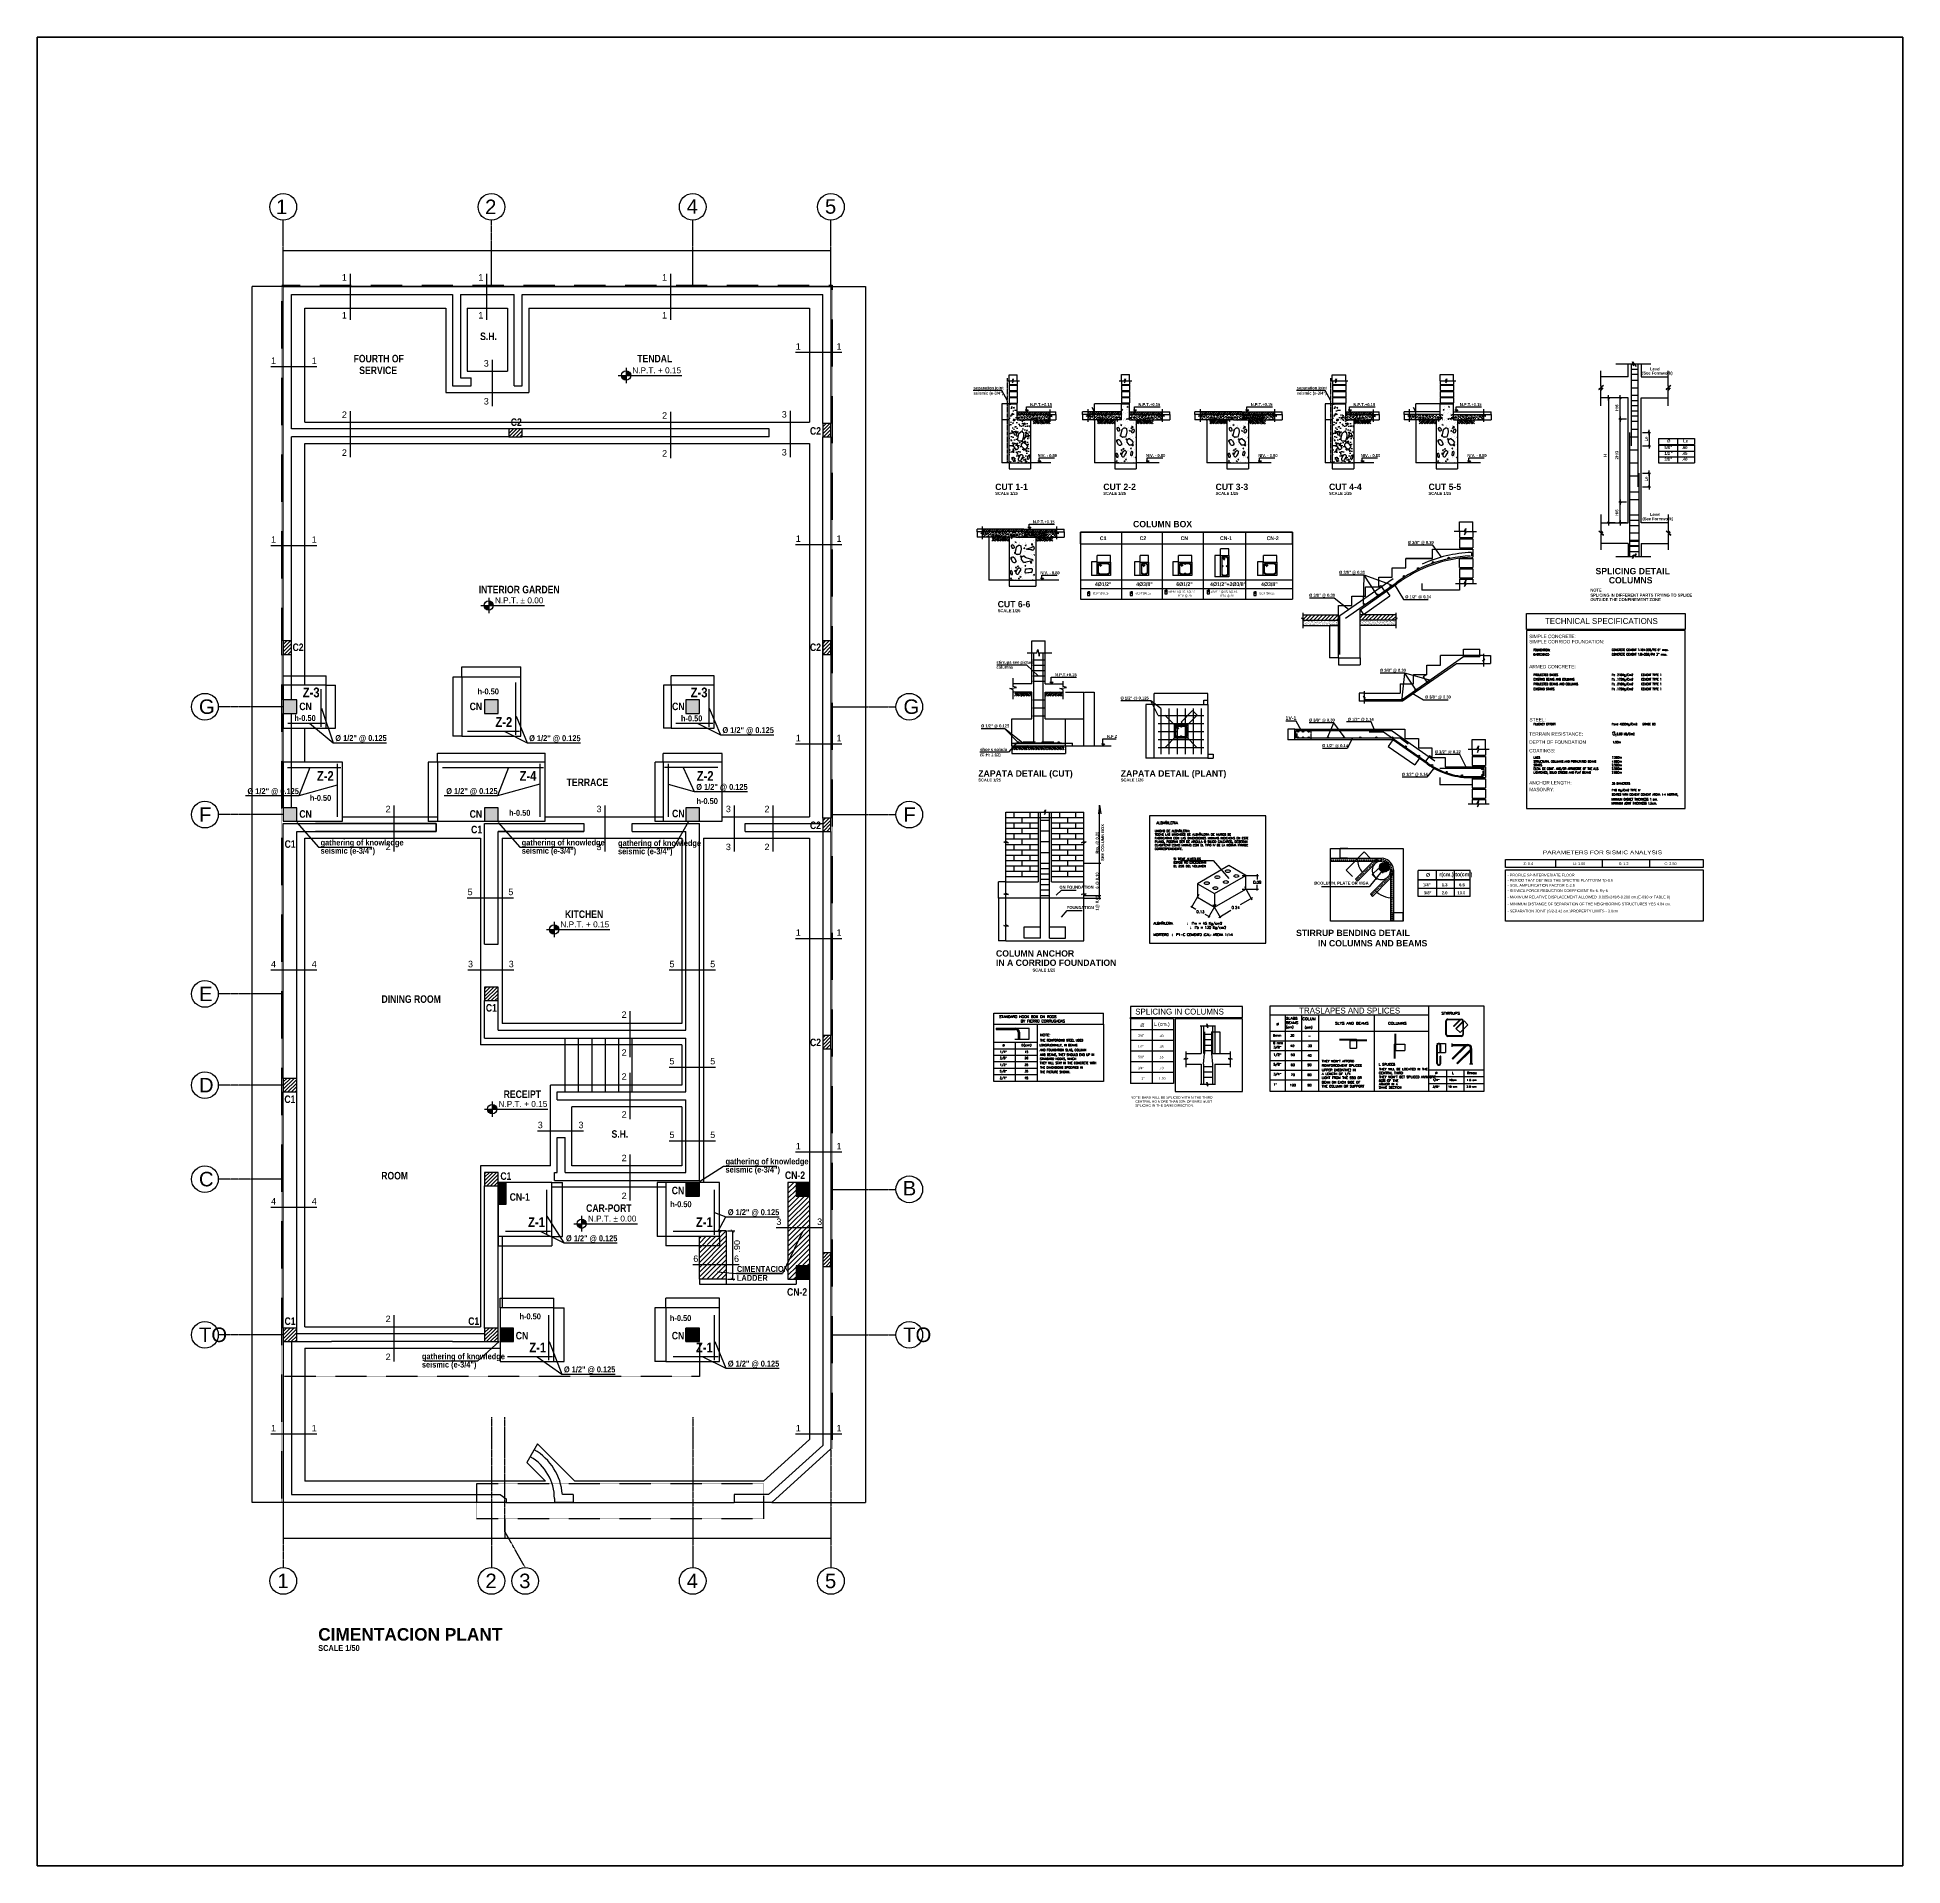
# Model space of a CAD drawing. Header units: millimetres. Extents: x -249630 to 95394, y -188036 to 109963.
# Drawn here: x 2208 to 36951, y -92290 to -58233 of the extents above; entities that cross this region are included whole.
import ezdxf
from ezdxf.enums import TextEntityAlignment as Align

# ---------------------------------------------------------------- set-up
doc = ezdxf.new("R2010")
doc.units = ezdxf.units.MM
doc.header["$PDMODE"] = 2
for name, pattern in [('ACAD_ISO04W100', [30, 24, -3, 0, -3]), ('DASHED2', [9.525, 6.35, -3.175]), ('HIDDEN2', [4.7625, 3.175, -1.5875])]:
    doc.linetypes.add(name, pattern=pattern)
for name, color, linetype in [('01', 1, 'Continuous'), ('03', 3, 'Continuous'), ('04', 4, 'Continuous'), ('05', 5, 'Continuous'), ('A-COTAS', 1, 'Continuous'), ('ACERO', 5, 'Continuous'), ('ACHURADO', 1, 'Continuous'), ('CASCO', 5, 'Continuous'), ('Concreto', 2, 'Continuous'), ('CONTORNO', 5, 'Continuous'), ('cotas', 1, 'Continuous'), ('DETALLES', 3, 'Continuous'), ('EJES', 161, 'Continuous'), ('Layer1', 2, 'Continuous'), ('Layer3', 3, 'Continuous'), ('Layer4', 6, 'Continuous'), ('Layer8', 8, 'Continuous'), ('SOMBRA', 252, 'Continuous'), ('SUBTITULOS', 90, 'Continuous'), ('TEXTOS', 11, 'Continuous'), ('TEXTOS04', 4, 'Continuous'), ('TITULOS', 180, 'Continuous'), ('TRAZO', 7, 'Continuous'), ('TRAZO05', 5, 'Continuous'), ('VENTEXT', 3, 'Continuous'), ('VEREDA', 1, 'Continuous'), ('VIGA-PUERTAS', 2, 'Continuous')]:
    doc.layers.add(name, color=color, linetype=linetype)
doc.styles.add('80-02', font='romans.shx', dxfattribs={"width": 0.9, "height": 0.1})
doc.styles.add('aaaaa', font='arial.ttf', dxfattribs={"height": 0.15})
doc.styles.add('ARIAL', font='arial.ttf', dxfattribs={"height": 0.14})
doc.styles.add('COTAS', font='arial.ttf', dxfattribs={"width": 1.1})
doc.styles.add('DESCRIPCION(E)', font='swisscbi.ttf', dxfattribs={"width": 1.1, "oblique": 15, "height": 0.15})
doc.styles.add('NIVEL', font='arial.ttf', dxfattribs={"width": 1.1, "height": 0.15})
doc.styles.add('RO-2', font='stylu.ttf')
doc.styles.add('ROMANS', font='romans')
doc.styles.add('SIMPLEX', font='simplex.shx', dxfattribs={"height": 0.1})
doc.styles.add('SO-4', font='stylu.ttf', dxfattribs={"height": 0.12})
doc.styles.add('STYLE-1', font='romans.shx', dxfattribs={"width": 0.9, "height": 0.1})
doc.styles.add('SUBTITULOS(E)', font='swisscbi.ttf', dxfattribs={"oblique": 15, "height": 0.2})
doc.styles.add('T-2', font='swisse.ttf', dxfattribs={"width": 0.85})
doc.styles.add('Textos', font='arial.ttf')
doc.styles.add('TITULOS(E)', font='swisscbi.ttf', dxfattribs={"oblique": 15, "height": 0.23})
doc.dimstyles.new('Copy of COTA1-25', dxfattribs={"dimscale": 0.25, "dimtxt": 0.22, "dimasz": 0.12, "dimexe": 0.08, "dimexo": 0.05, "dimgap": 0.076, "dimtad": 2, "dimtih": 1, "dimtoh": 1, "dimzin": 4, "dimdsep": 46, "dimtxsty": 'COTAS', "dimblk": 'ARCHTICK', "dimcen": -0.1, "dimclrd": 141, "dimclre": 141, "dimclrt": 11, "dimadec": 0, "dimazin": 0, "dimtfac": 1, "dimtix": 1, "dimtmove": 1, "dimatfit": 3, "dimfxl": 1, "dimtolj": 1, "dimtzin": 0, "dimarcsym": 0})
doc.dimstyles.new('COTA1-25', dxfattribs={"dimscale": 0.25, "dimtxt": 0.22, "dimasz": 0.12, "dimexe": 0.08, "dimexo": 0.05, "dimgap": 0.076, "dimtad": 2, "dimzin": 4, "dimdsep": 46, "dimtxsty": 'COTAS', "dimblk": 'ARCHTICK', "dimcen": -0.1, "dimclrd": 141, "dimclre": 141, "dimclrt": 11, "dimadec": 0, "dimazin": 0, "dimtfac": 1, "dimtix": 1, "dimtmove": 1, "dimatfit": 3, "dimfxl": 1, "dimtolj": 1, "dimtzin": 0, "dimarcsym": 0})
doc.dimstyles.new('COTA1-50', dxfattribs={"dimscale": 0.5, "dimtxt": 0.22, "dimasz": 0.12, "dimexe": 0.08, "dimexo": 0.05, "dimgap": 0.076, "dimtad": 2, "dimzin": 4, "dimdsep": 46, "dimtxsty": 'COTAS', "dimblk": 'ARCHTICK', "dimcen": -0.1, "dimclrd": 141, "dimclre": 141, "dimclrt": 11, "dimadec": 0, "dimazin": 0, "dimtfac": 1, "dimtix": 1, "dimtmove": 1, "dimatfit": 3, "dimfxl": 1, "dimtolj": 1, "dimtzin": 0, "dimarcsym": 0})
doc.dimstyles.new('LUIS', dxfattribs={"dimscale": 0.05, "dimtxt": 2, "dimasz": 0.1, "dimexe": 1, "dimexo": 1, "dimgap": 1, "dimtad": 1, "dimlfac": 0.5, "dimzin": 4, "dimdsep": 46, "dimtxsty": 'ROMANS', "dimblk": 'ARCHTICK', "dimcen": 2.5, "dimdle": 1, "dimclrd": 2, "dimclre": 1, "dimclrt": 3, "dimadec": 0, "dimazin": 0, "dimtfac": 1, "dimtix": 1, "dimtmove": 2, "dimatfit": 3, "dimldrblk": 'OPEN', "dimfxl": 1, "dimtolj": 1, "dimtzin": 0, "dimarcsym": 0})
doc.dimstyles.new('PL50', dxfattribs={"dimtxt": 0.085, "dimasz": 0.095, "dimexe": 0.1, "dimexo": 0.2, "dimgap": 0.035, "dimtad": 1, "dimzin": 4, "dimdsep": 46, "dimtxsty": 'Standard', "dimblk1": 'ARROW', "dimblk2": 'ARROW', "dimsah": 1, "dimcen": 63.5, "dimdle": 0.1, "dimclrd": 1, "dimclre": 1, "dimclrt": 3, "dimaunit": 1, "dimadec": 0, "dimazin": 0, "dimtfac": 1, "dimtdec": 4, "dimtmove": 2, "dimatfit": 3, "dimldrblk": 'ARROW', "dimfxl": 1, "dimtolj": 1, "dimtzin": 0, "dimarcsym": 0})
pattern_1 = [(45, (-98613.554, -287423.35), (-33.6759605, 33.6759605), [])]
pattern_2 = [(45, (-98613.554, -287423.35), (-44.90128, 44.90128), [])]

# ---------------------------------------------------------------- blocks, each defined once
blk = doc.blocks.new('_ArchTick')
at = {"color": 0, "linetype": 'ByBlock', "const_width": 0.15}
blk.add_lwpolyline([(-0.5, -0.5), (0.5, 0.5)], dxfattribs=at)
blk = doc.blocks.new('*D537')
at = {"layer": '04', "color": 141, "lineweight": -2, "transparency": 16777216}
for p, q in [((6790, -70302), (6790, -70126)), ((6790, -70126), (7590, -70126)), ((7590, -70302), (7590, -70126))]:
    blk.add_line(p, q, dxfattribs=at)
at = {"layer": 'Defpoints', "color": 0, "transparency": 16777216}
for p in [(7590, -70126), (6790, -70302), (7590, -70302)]:
    blk.add_point(p, dxfattribs=at)
at = {"layer": '04', "color": 141, "lineweight": -2, "transparency": 16777216, "xscale": 0.06, "yscale": 0.06, "zscale": 0.06, "rotation": 180}
blk.add_blockref('_ArchTick', (6790, -70126), dxfattribs=at)
at = {"layer": '04', "color": 141, "lineweight": -2, "transparency": 16777216, "xscale": 0.06, "yscale": 0.06, "zscale": 0.06}
blk.add_blockref('_ArchTick', (7590, -70126), dxfattribs=at)
at = {"layer": '04', "color": 11, "transparency": 16777216, "insert": (7190, -70126), "char_height": 0.11, "attachment_point": 5, "style": 'COTAS'}
blk.add_mtext('\\A1;800.00', dxfattribs=at)
blk = doc.blocks.new('*D538')
at = {"layer": '04', "color": 141, "lineweight": -2, "transparency": 16777216}
for p, q in [((7590, -70302), (7761, -70302)), ((7761, -71102), (7761, -70302)), ((7590, -71102), (7761, -71102))]:
    blk.add_line(p, q, dxfattribs=at)
at = {"layer": 'Defpoints', "color": 0, "transparency": 16777216}
for p in [(7590, -70302), (7761, -70302), (7590, -71102)]:
    blk.add_point(p, dxfattribs=at)
at = {"layer": '04', "color": 141, "lineweight": -2, "transparency": 16777216, "xscale": 0.06, "yscale": 0.06, "zscale": 0.06}
for p, rotation in [((7761, -70302), 90), ((7761, -71102), 270)]:
    blk.add_blockref('_ArchTick', p, dxfattribs=dict(at, rotation=rotation))
at = {"layer": '04', "color": 11, "transparency": 16777216, "insert": (7761, -70702), "char_height": 0.11, "attachment_point": 5, "rotation": 90, "style": 'COTAS'}
blk.add_mtext('\\A1;800.00', dxfattribs=at)
blk = doc.blocks.new('*D539')
at = {"layer": '04', "color": 141, "lineweight": -2, "transparency": 16777216}
for p, q in [((10115, -70152), (10115, -69959)), ((10115, -69959), (11215, -69959)), ((11215, -70152), (11215, -69959))]:
    blk.add_line(p, q, dxfattribs=at)
at = {"layer": 'Defpoints', "color": 0, "transparency": 16777216}
for p in [(10115, -70152), (11215, -69959), (11215, -70152)]:
    blk.add_point(p, dxfattribs=at)
at = {"layer": '04', "color": 141, "lineweight": -2, "transparency": 16777216, "xscale": 0.06, "yscale": 0.06, "zscale": 0.06, "rotation": 180}
blk.add_blockref('_ArchTick', (10115, -69959), dxfattribs=at)
at = {"layer": '04', "color": 141, "lineweight": -2, "transparency": 16777216, "xscale": 0.06, "yscale": 0.06, "zscale": 0.06}
blk.add_blockref('_ArchTick', (11215, -69959), dxfattribs=at)
at = {"layer": '04', "color": 11, "transparency": 16777216, "insert": (10665, -69959), "char_height": 0.11, "attachment_point": 5, "style": 'COTAS'}
blk.add_mtext('\\A1;1100.00', dxfattribs=at)
blk = doc.blocks.new('*D540')
at = {"layer": '04', "color": 141, "lineweight": -2, "transparency": 16777216}
for p, q in [((10115, -70152), (9947, -70152)), ((9947, -70152), (9947, -71252)), ((10115, -71252), (9947, -71252))]:
    blk.add_line(p, q, dxfattribs=at)
at = {"layer": 'Defpoints', "color": 0, "transparency": 16777216}
for p in [(10115, -70152), (9947, -71252), (10115, -71252)]:
    blk.add_point(p, dxfattribs=at)
at = {"layer": '04', "color": 141, "lineweight": -2, "transparency": 16777216, "xscale": 0.06, "yscale": 0.06, "zscale": 0.06}
for p, rotation in [((9947, -70152), 90), ((9947, -71252), 270)]:
    blk.add_blockref('_ArchTick', p, dxfattribs=dict(at, rotation=rotation))
at = {"layer": '04', "color": 11, "transparency": 16777216, "insert": (9947, -70702), "char_height": 0.11, "attachment_point": 5, "rotation": 90, "style": 'COTAS'}
blk.add_mtext('\\A1;1100.00', dxfattribs=at)
blk = doc.blocks.new('*D541')
at = {"layer": '04', "color": 141, "lineweight": -2, "transparency": 16777216}
for p, q in [((9665, -71737), (9665, -71566)), ((9665, -71566), (11665, -71566)), ((11665, -71737), (11665, -71566))]:
    blk.add_line(p, q, dxfattribs=at)
at = {"layer": 'Defpoints', "color": 0, "transparency": 16777216}
for p in [(11665, -71566), (9665, -71737), (11665, -71737)]:
    blk.add_point(p, dxfattribs=at)
at = {"layer": '04', "color": 141, "lineweight": -2, "transparency": 16777216, "xscale": 0.06, "yscale": 0.06, "zscale": 0.06, "rotation": 180}
blk.add_blockref('_ArchTick', (9665, -71566), dxfattribs=at)
at = {"layer": '04', "color": 141, "lineweight": -2, "transparency": 16777216, "xscale": 0.06, "yscale": 0.06, "zscale": 0.06}
blk.add_blockref('_ArchTick', (11665, -71566), dxfattribs=at)
at = {"layer": '04', "color": 11, "transparency": 16777216, "insert": (10665, -71566), "char_height": 0.11, "attachment_point": 5, "style": 'COTAS'}
blk.add_mtext('\\A1;2000.00', dxfattribs=at)
blk = doc.blocks.new('*D542')
at = {"layer": '04', "color": 141, "lineweight": -2, "transparency": 16777216}
for p, q in [((9665, -71737), (9489, -71737)), ((9489, -71737), (9489, -72837)), ((9665, -72837), (9489, -72837))]:
    blk.add_line(p, q, dxfattribs=at)
at = {"layer": 'Defpoints', "color": 0, "transparency": 16777216}
for p in [(9665, -71737), (9489, -72837), (9665, -72837)]:
    blk.add_point(p, dxfattribs=at)
at = {"layer": '04', "color": 141, "lineweight": -2, "transparency": 16777216, "xscale": 0.06, "yscale": 0.06, "zscale": 0.06}
for p, rotation in [((9489, -71737), 90), ((9489, -72837), 270)]:
    blk.add_blockref('_ArchTick', p, dxfattribs=dict(at, rotation=rotation))
at = {"layer": '04', "color": 11, "transparency": 16777216, "insert": (9489, -72287), "char_height": 0.11, "attachment_point": 5, "rotation": 90, "style": 'COTAS'}
blk.add_mtext('\\A1;1100.00', dxfattribs=at)
blk = doc.blocks.new('*D543')
at = {"layer": '04', "color": 141, "lineweight": -2, "transparency": 16777216}
for p, q in [((14015, -70302), (14015, -70127)), ((14815, -70127), (14015, -70127)), ((14815, -70302), (14815, -70127))]:
    blk.add_line(p, q, dxfattribs=at)
at = {"layer": 'Defpoints', "color": 0, "transparency": 16777216}
for p in [(14015, -70127), (14015, -70302), (14815, -70302)]:
    blk.add_point(p, dxfattribs=at)
at = {"layer": '04', "color": 141, "lineweight": -2, "transparency": 16777216, "xscale": 0.06, "yscale": 0.06, "zscale": 0.06, "rotation": 180}
blk.add_blockref('_ArchTick', (14015, -70127), dxfattribs=at)
at = {"layer": '04', "color": 141, "lineweight": -2, "transparency": 16777216, "xscale": 0.06, "yscale": 0.06, "zscale": 0.06}
blk.add_blockref('_ArchTick', (14815, -70127), dxfattribs=at)
at = {"layer": '04', "color": 11, "transparency": 16777216, "insert": (14415, -70127), "char_height": 0.11, "attachment_point": 5, "style": 'COTAS'}
blk.add_mtext('\\A1;800.00', dxfattribs=at)
blk = doc.blocks.new('*D544')
at = {"layer": '04', "color": 141, "lineweight": -2, "transparency": 16777216}
for p, q in [((14015, -70302), (13870, -70302)), ((13870, -70302), (13870, -71102)), ((14015, -71102), (13870, -71102))]:
    blk.add_line(p, q, dxfattribs=at)
at = {"layer": 'Defpoints', "color": 0, "transparency": 16777216}
for p in [(14015, -70302), (13870, -71102), (14015, -71102)]:
    blk.add_point(p, dxfattribs=at)
at = {"layer": '04', "color": 141, "lineweight": -2, "transparency": 16777216, "xscale": 0.06, "yscale": 0.06, "zscale": 0.06}
for p, rotation in [((13870, -70302), 90), ((13870, -71102), 270)]:
    blk.add_blockref('_ArchTick', p, dxfattribs=dict(at, rotation=rotation))
at = {"layer": '04', "color": 11, "transparency": 16777216, "insert": (13870, -70702), "char_height": 0.11, "attachment_point": 5, "rotation": 90, "style": 'COTAS'}
blk.add_mtext('\\A1;800.00', dxfattribs=at)
blk = doc.blocks.new('*D545')
at = {"layer": '04', "color": 141, "lineweight": -2, "transparency": 16777216}
for p, q in [((13865, -71737), (13865, -71573)), ((14965, -71573), (13865, -71573)), ((14965, -71737), (14965, -71573))]:
    blk.add_line(p, q, dxfattribs=at)
at = {"layer": 'Defpoints', "color": 0, "transparency": 16777216}
for p in [(13865, -71573), (13865, -71737), (14965, -71737)]:
    blk.add_point(p, dxfattribs=at)
at = {"layer": '04', "color": 141, "lineweight": -2, "transparency": 16777216, "xscale": 0.06, "yscale": 0.06, "zscale": 0.06, "rotation": 180}
blk.add_blockref('_ArchTick', (13865, -71573), dxfattribs=at)
at = {"layer": '04', "color": 141, "lineweight": -2, "transparency": 16777216, "xscale": 0.06, "yscale": 0.06, "zscale": 0.06}
blk.add_blockref('_ArchTick', (14965, -71573), dxfattribs=at)
at = {"layer": '04', "color": 11, "transparency": 16777216, "insert": (14415, -71573), "char_height": 0.11, "attachment_point": 5, "style": 'COTAS'}
blk.add_mtext('\\A1;1100.00', dxfattribs=at)
blk = doc.blocks.new('*D546')
at = {"layer": '04', "color": 141, "lineweight": -2, "transparency": 16777216}
for p, q in [((13865, -71737), (13715, -71737)), ((13715, -72837), (13715, -71737)), ((13865, -72837), (13715, -72837))]:
    blk.add_line(p, q, dxfattribs=at)
at = {"layer": 'Defpoints', "color": 0, "transparency": 16777216}
for p in [(13715, -71737), (13865, -71737), (13865, -72837)]:
    blk.add_point(p, dxfattribs=at)
at = {"layer": '04', "color": 141, "lineweight": -2, "transparency": 16777216, "xscale": 0.06, "yscale": 0.06, "zscale": 0.06}
for p, rotation in [((13715, -71737), 90), ((13715, -72837), 270)]:
    blk.add_blockref('_ArchTick', p, dxfattribs=dict(at, rotation=rotation))
at = {"layer": '04', "color": 11, "transparency": 16777216, "insert": (13715, -72287), "char_height": 0.11, "attachment_point": 5, "rotation": 90, "style": 'COTAS'}
blk.add_mtext('\\A1;1100.00', dxfattribs=at)
blk = doc.blocks.new('*D547')
at = {"layer": '04', "color": 141, "lineweight": -2, "transparency": 16777216}
for p, q in [((13915, -79567), (13753, -79567)), ((13753, -79567), (13753, -80567)), ((13915, -80567), (13753, -80567))]:
    blk.add_line(p, q, dxfattribs=at)
at = {"layer": 'Defpoints', "color": 0, "transparency": 16777216}
for p in [(13915, -79567), (13753, -80567), (13915, -80567)]:
    blk.add_point(p, dxfattribs=at)
at = {"layer": '04', "color": 141, "lineweight": -2, "transparency": 16777216, "xscale": 0.06, "yscale": 0.06, "zscale": 0.06}
for p, rotation in [((13753, -79567), 90), ((13753, -80567), 270)]:
    blk.add_blockref('_ArchTick', p, dxfattribs=dict(at, rotation=rotation))
at = {"layer": '04', "color": 11, "transparency": 16777216, "insert": (13753, -80067), "char_height": 0.11, "attachment_point": 5, "rotation": 90, "style": 'COTAS'}
blk.add_mtext('\\A1;1000.00', dxfattribs=at)
blk = doc.blocks.new('*D585')
at = {"layer": '04', "color": 141, "lineweight": -2, "transparency": 16777216}
for p, q in [((13915, -80567), (13915, -80745)), ((14915, -80567), (14915, -80745)), ((14915, -80745), (13915, -80745))]:
    blk.add_line(p, q, dxfattribs=at)
at = {"layer": 'Defpoints', "color": 0, "transparency": 16777216}
for p in [(13915, -80567), (14915, -80567), (13915, -80745)]:
    blk.add_point(p, dxfattribs=at)
at = {"layer": '04', "color": 141, "lineweight": -2, "transparency": 16777216, "xscale": 0.06, "yscale": 0.06, "zscale": 0.06, "rotation": 180}
blk.add_blockref('_ArchTick', (13915, -80745), dxfattribs=at)
at = {"layer": '04', "color": 141, "lineweight": -2, "transparency": 16777216, "xscale": 0.06, "yscale": 0.06, "zscale": 0.06}
blk.add_blockref('_ArchTick', (14915, -80745), dxfattribs=at)
at = {"layer": '04', "color": 11, "transparency": 16777216, "insert": (14415, -80745), "char_height": 0.11, "attachment_point": 5, "style": 'COTAS'}
blk.add_mtext('\\A1;1000.00', dxfattribs=at)
blk = doc.blocks.new('*D548')
at = {"layer": '04', "color": 141, "lineweight": -2, "transparency": 16777216}
for p, q in [((10830, -81901), (10830, -81718)), ((10830, -81718), (11830, -81718)), ((11830, -81901), (11830, -81718))]:
    blk.add_line(p, q, dxfattribs=at)
at = {"layer": 'Defpoints', "color": 0, "transparency": 16777216}
for p in [(10830, -81901), (11830, -81718), (11830, -81901)]:
    blk.add_point(p, dxfattribs=at)
at = {"layer": '04', "color": 141, "lineweight": -2, "transparency": 16777216, "xscale": 0.06, "yscale": 0.06, "zscale": 0.06, "rotation": 180}
blk.add_blockref('_ArchTick', (10830, -81718), dxfattribs=at)
at = {"layer": '04', "color": 141, "lineweight": -2, "transparency": 16777216, "xscale": 0.06, "yscale": 0.06, "zscale": 0.06}
blk.add_blockref('_ArchTick', (11830, -81718), dxfattribs=at)
at = {"layer": '04', "color": 11, "transparency": 16777216, "insert": (11330, -81718), "char_height": 0.11, "attachment_point": 5, "style": 'COTAS'}
blk.add_mtext('\\A1;1000.00', dxfattribs=at)
blk = doc.blocks.new('*D549')
at = {"layer": '04', "color": 141, "lineweight": -2, "transparency": 16777216}
for p, q in [((11830, -81901), (12022, -81901)), ((12022, -82901), (12022, -81901)), ((11830, -82901), (12022, -82901))]:
    blk.add_line(p, q, dxfattribs=at)
at = {"layer": 'Defpoints', "color": 0, "transparency": 16777216}
for p in [(11830, -81901), (12022, -81901), (11830, -82901)]:
    blk.add_point(p, dxfattribs=at)
at = {"layer": '04', "color": 141, "lineweight": -2, "transparency": 16777216, "xscale": 0.06, "yscale": 0.06, "zscale": 0.06}
for p, rotation in [((12022, -81901), 90), ((12022, -82901), 270)]:
    blk.add_blockref('_ArchTick', p, dxfattribs=dict(at, rotation=rotation))
at = {"layer": '04', "color": 11, "transparency": 16777216, "insert": (12022, -82401), "char_height": 0.11, "attachment_point": 5, "rotation": 90, "style": 'COTAS'}
blk.add_mtext('\\A1;1000.00', dxfattribs=at)
blk = doc.blocks.new('*D550')
at = {"layer": '04', "color": 141, "lineweight": -2, "transparency": 16777216}
for p, q in [((13915, -81901), (13712, -81901)), ((13712, -81901), (13712, -82901)), ((13915, -82901), (13712, -82901))]:
    blk.add_line(p, q, dxfattribs=at)
at = {"layer": 'Defpoints', "color": 0, "transparency": 16777216}
for p in [(13915, -81901), (13712, -82901), (13915, -82901)]:
    blk.add_point(p, dxfattribs=at)
at = {"layer": '04', "color": 141, "lineweight": -2, "transparency": 16777216, "xscale": 0.06, "yscale": 0.06, "zscale": 0.06}
for p, rotation in [((13712, -81901), 90), ((13712, -82901), 270)]:
    blk.add_blockref('_ArchTick', p, dxfattribs=dict(at, rotation=rotation))
at = {"layer": '04', "color": 11, "transparency": 16777216, "insert": (13712, -82401), "char_height": 0.11, "attachment_point": 5, "rotation": 90, "style": 'COTAS'}
blk.add_mtext('\\A1;1000.00', dxfattribs=at)
blk = doc.blocks.new('*D551')
at = {"layer": '04', "color": 141, "lineweight": -2, "transparency": 16777216}
for p, q in [((13915, -81901), (13915, -81718)), ((14915, -81718), (13915, -81718)), ((14915, -81901), (14915, -81718))]:
    blk.add_line(p, q, dxfattribs=at)
at = {"layer": 'Defpoints', "color": 0, "transparency": 16777216}
for p in [(13915, -81718), (13915, -81901), (14915, -81901)]:
    blk.add_point(p, dxfattribs=at)
at = {"layer": '04', "color": 141, "lineweight": -2, "transparency": 16777216, "xscale": 0.06, "yscale": 0.06, "zscale": 0.06, "rotation": 180}
blk.add_blockref('_ArchTick', (13915, -81718), dxfattribs=at)
at = {"layer": '04', "color": 141, "lineweight": -2, "transparency": 16777216, "xscale": 0.06, "yscale": 0.06, "zscale": 0.06}
blk.add_blockref('_ArchTick', (14915, -81718), dxfattribs=at)
at = {"layer": '04', "color": 11, "transparency": 16777216, "insert": (14415, -81718), "char_height": 0.11, "attachment_point": 5, "style": 'COTAS'}
blk.add_mtext('\\A1;1000.00', dxfattribs=at)
blk = doc.blocks.new('*D552')
at = {"color": 141, "linetype": 'Continuous', "lineweight": -2, "transparency": 16777216}
for p, q in [((20307, -65360), (20172, -65360)), ((20172, -65360), (20172, -66160)), ((20307, -66160), (20172, -66160))]:
    blk.add_line(p, q, dxfattribs=at)
at = {"layer": 'Defpoints', "color": 0, "linetype": 'Continuous', "transparency": 16777216}
for p in [(20307, -65360), (20172, -66160), (20307, -66160)]:
    blk.add_point(p, dxfattribs=at)
at = {"color": 141, "linetype": 'Continuous', "lineweight": -2, "transparency": 16777216, "xscale": 0.03, "yscale": 0.03, "zscale": 0.03}
for p, rotation in [((20172, -65360), 90), ((20172, -66160), 270)]:
    blk.add_blockref('_ArchTick', p, dxfattribs=dict(at, rotation=rotation))
at = {"color": 11, "linetype": 'Continuous', "transparency": 16777216, "insert": (20172, -65760), "char_height": 0.055, "attachment_point": 5, "style": 'COTAS'}
blk.add_mtext('\\A1;800.00', dxfattribs=at)
blk = doc.blocks.new('*D553')
at = {"color": 141, "linetype": 'Continuous', "lineweight": -2, "transparency": 16777216}
for p, q in [((22400, -65358), (21900, -65358)), ((21900, -65358), (21900, -66158)), ((22350, -66158), (21900, -66158))]:
    blk.add_line(p, q, dxfattribs=at)
at = {"layer": 'Defpoints', "color": 0, "linetype": 'Continuous', "transparency": 16777216}
for p in [(22400, -65358), (21900, -66158), (22350, -66158)]:
    blk.add_point(p, dxfattribs=at)
at = {"color": 141, "linetype": 'Continuous', "lineweight": -2, "transparency": 16777216, "xscale": 0.03, "yscale": 0.03, "zscale": 0.03}
for p, rotation in [((21900, -65358), 90), ((21900, -66158), 270)]:
    blk.add_blockref('_ArchTick', p, dxfattribs=dict(at, rotation=rotation))
at = {"color": 11, "linetype": 'Continuous', "transparency": 16777216, "insert": (21899, -65758), "char_height": 0.055, "attachment_point": 5, "style": 'COTAS'}
blk.add_mtext('\\A1;800.00', dxfattribs=at)
blk = doc.blocks.new('*D554')
at = {"color": 141, "linetype": 'Continuous', "lineweight": -2, "transparency": 16777216}
for p, q in [((20307, -66160), (20307, -66273)), ((20307, -66273), (20707, -66273)), ((20707, -66160), (20707, -66273))]:
    blk.add_line(p, q, dxfattribs=at)
at = {"layer": 'Defpoints', "color": 0, "linetype": 'Continuous', "transparency": 16777216}
for p in [(20307, -66160), (20707, -66160), (20707, -66273)]:
    blk.add_point(p, dxfattribs=at)
at = {"color": 141, "linetype": 'Continuous', "lineweight": -2, "transparency": 16777216, "xscale": 0.03, "yscale": 0.03, "zscale": 0.03, "rotation": 180}
blk.add_blockref('_ArchTick', (20307, -66273), dxfattribs=at)
at = {"color": 141, "linetype": 'Continuous', "lineweight": -2, "transparency": 16777216, "xscale": 0.03, "yscale": 0.03, "zscale": 0.03}
blk.add_blockref('_ArchTick', (20707, -66273), dxfattribs=at)
at = {"color": 11, "linetype": 'Continuous', "transparency": 16777216, "insert": (20507, -66273), "char_height": 0.055, "attachment_point": 5, "style": 'COTAS'}
blk.add_mtext('\\A1;400.00', dxfattribs=at)
blk = doc.blocks.new('*D555')
at = {"color": 141, "linetype": 'Continuous', "lineweight": -2, "transparency": 16777216}
for p, q in [((22275, -66158), (22275, -66273)), ((22275, -66273), (22675, -66273)), ((22675, -66158), (22675, -66273))]:
    blk.add_line(p, q, dxfattribs=at)
at = {"layer": 'Defpoints', "color": 0, "linetype": 'Continuous', "transparency": 16777216}
for p in [(22275, -66158), (22675, -66158), (22675, -66273)]:
    blk.add_point(p, dxfattribs=at)
at = {"color": 141, "linetype": 'Continuous', "lineweight": -2, "transparency": 16777216, "xscale": 0.03, "yscale": 0.03, "zscale": 0.03, "rotation": 180}
blk.add_blockref('_ArchTick', (22275, -66273), dxfattribs=at)
at = {"color": 141, "linetype": 'Continuous', "lineweight": -2, "transparency": 16777216, "xscale": 0.03, "yscale": 0.03, "zscale": 0.03}
blk.add_blockref('_ArchTick', (22675, -66273), dxfattribs=at)
at = {"color": 11, "linetype": 'Continuous', "transparency": 16777216, "insert": (22475, -66273), "char_height": 0.055, "attachment_point": 5, "style": 'COTAS'}
blk.add_mtext('\\A1;400.00', dxfattribs=at)
blk = doc.blocks.new('*D556')
at = {"color": 141, "linetype": 'Continuous', "lineweight": -2, "transparency": 16777216}
for p, q in [((20307, -65060), (20172, -65060)), ((20172, -65060), (20172, -65360)), ((20307, -65360), (20172, -65360))]:
    blk.add_line(p, q, dxfattribs=at)
at = {"layer": 'Defpoints', "color": 0, "linetype": 'Continuous', "transparency": 16777216}
for p in [(20307, -65060), (20172, -65360), (20307, -65360)]:
    blk.add_point(p, dxfattribs=at)
at = {"color": 141, "linetype": 'Continuous', "lineweight": -2, "transparency": 16777216, "xscale": 0.03, "yscale": 0.03, "zscale": 0.03}
for p, rotation in [((20172, -65060), 90), ((20172, -65360), 270)]:
    blk.add_blockref('_ArchTick', p, dxfattribs=dict(at, rotation=rotation))
at = {"color": 11, "linetype": 'Continuous', "transparency": 16777216, "insert": (20172, -65210), "char_height": 0.055, "attachment_point": 5, "style": 'COTAS'}
blk.add_mtext('\\A1;300.00', dxfattribs=at)
blk = doc.blocks.new('*D557')
at = {"color": 141, "linetype": 'Continuous', "lineweight": -2, "transparency": 16777216}
for p, q in [((21075, -65260), (21181, -65260)), ((21181, -65260), (21181, -65360)), ((21075, -65360), (21181, -65360))]:
    blk.add_line(p, q, dxfattribs=at)
at = {"layer": 'Defpoints', "color": 0, "linetype": 'Continuous', "transparency": 16777216}
for p in [(21075, -65260), (21075, -65360), (21181, -65360)]:
    blk.add_point(p, dxfattribs=at)
at = {"color": 141, "linetype": 'Continuous', "lineweight": -2, "transparency": 16777216, "xscale": 0.03, "yscale": 0.03, "zscale": 0.03}
for p, rotation in [((21181, -65260), 90), ((21181, -65360), 270)]:
    blk.add_blockref('_ArchTick', p, dxfattribs=dict(at, rotation=rotation))
at = {"color": 11, "linetype": 'Continuous', "transparency": 16777216, "insert": (21181, -65310), "char_height": 0.055, "attachment_point": 5, "style": 'COTAS'}
blk.add_mtext('\\A1;100.00', dxfattribs=at)
blk = doc.blocks.new('*D558')
at = {"color": 141, "linetype": 'Continuous', "lineweight": -2, "transparency": 16777216}
for p, q in [((20307, -64634), (20307, -64518)), ((20307, -64518), (20457, -64518)), ((20457, -64634), (20457, -64518))]:
    blk.add_line(p, q, dxfattribs=at)
at = {"layer": 'Defpoints', "color": 0, "linetype": 'Continuous', "transparency": 16777216}
for p in [(20457, -64518), (20307, -64634), (20457, -64634)]:
    blk.add_point(p, dxfattribs=at)
at = {"color": 141, "linetype": 'Continuous', "lineweight": -2, "transparency": 16777216, "xscale": 0.03, "yscale": 0.03, "zscale": 0.03, "rotation": 180}
blk.add_blockref('_ArchTick', (20307, -64518), dxfattribs=at)
at = {"color": 141, "linetype": 'Continuous', "lineweight": -2, "transparency": 16777216, "xscale": 0.03, "yscale": 0.03, "zscale": 0.03}
blk.add_blockref('_ArchTick', (20457, -64518), dxfattribs=at)
at = {"color": 11, "linetype": 'Continuous', "transparency": 16777216, "insert": (20382, -64518), "char_height": 0.055, "attachment_point": 5, "style": 'COTAS'}
blk.add_mtext('\\A1;150.00', dxfattribs=at)
blk = doc.blocks.new('*D559')
at = {"color": 141, "linetype": 'Continuous', "lineweight": -2, "transparency": 16777216}
for p, q in [((21075, -65210), (21181, -65210)), ((21075, -65260), (21181, -65260)), ((21181, -65260), (21181, -65210))]:
    blk.add_line(p, q, dxfattribs=at)
at = {"layer": 'Defpoints', "color": 0, "linetype": 'Continuous', "transparency": 16777216}
for p in [(21075, -65210), (21075, -65260), (21181, -65210)]:
    blk.add_point(p, dxfattribs=at)
at = {"color": 141, "linetype": 'Continuous', "lineweight": -2, "transparency": 16777216, "xscale": 0.03, "yscale": 0.03, "zscale": 0.03}
for p, rotation in [((21181, -65210), 90), ((21181, -65260), 270)]:
    blk.add_blockref('_ArchTick', p, dxfattribs=dict(at, rotation=rotation))
at = {"color": 11, "linetype": 'Continuous', "transparency": 16777216, "insert": (21181, -65235), "char_height": 0.055, "attachment_point": 5, "style": 'COTAS'}
blk.add_mtext('\\A1;50.00', dxfattribs=at)
blk = doc.blocks.new('*D560')
at = {"color": 141, "linetype": 'Continuous', "lineweight": -2, "transparency": 16777216}
for p, q in [((21782, -65208), (21678, -65208)), ((21678, -65258), (21678, -65208)), ((21782, -65258), (21678, -65258))]:
    blk.add_line(p, q, dxfattribs=at)
at = {"layer": 'Defpoints', "color": 0, "linetype": 'Continuous', "transparency": 16777216}
for p in [(21678, -65208), (21782, -65208), (21782, -65258)]:
    blk.add_point(p, dxfattribs=at)
at = {"color": 141, "linetype": 'Continuous', "lineweight": -2, "transparency": 16777216, "xscale": 0.03, "yscale": 0.03, "zscale": 0.03}
for p, rotation in [((21678, -65208), 90), ((21678, -65258), 270)]:
    blk.add_blockref('_ArchTick', p, dxfattribs=dict(at, rotation=rotation))
at = {"color": 11, "linetype": 'Continuous', "transparency": 16777216, "insert": (21678, -65233), "char_height": 0.055, "attachment_point": 5, "style": 'COTAS'}
blk.add_mtext('\\A1;50.00', dxfattribs=at)
blk = doc.blocks.new('*D561')
at = {"color": 141, "linetype": 'Continuous', "lineweight": -2, "transparency": 16777216}
for p, q in [((21782, -65258), (21678, -65258)), ((21678, -65258), (21678, -65358)), ((21782, -65358), (21678, -65358))]:
    blk.add_line(p, q, dxfattribs=at)
at = {"layer": 'Defpoints', "color": 0, "linetype": 'Continuous', "transparency": 16777216}
for p in [(21782, -65258), (21678, -65358), (21782, -65358)]:
    blk.add_point(p, dxfattribs=at)
at = {"color": 141, "linetype": 'Continuous', "lineweight": -2, "transparency": 16777216, "xscale": 0.03, "yscale": 0.03, "zscale": 0.03}
for p, rotation in [((21678, -65258), 90), ((21678, -65358), 270)]:
    blk.add_blockref('_ArchTick', p, dxfattribs=dict(at, rotation=rotation))
at = {"color": 11, "linetype": 'Continuous', "transparency": 16777216, "insert": (21678, -65308), "char_height": 0.055, "attachment_point": 5, "style": 'COTAS'}
blk.add_mtext('\\A1;100.00', dxfattribs=at)
blk = doc.blocks.new('*D562')
at = {"color": 141, "linetype": 'Continuous', "lineweight": -2, "transparency": 16777216}
for p, q in [((23167, -65258), (23301, -65258)), ((23301, -65258), (23301, -65358)), ((23167, -65358), (23301, -65358))]:
    blk.add_line(p, q, dxfattribs=at)
at = {"layer": 'Defpoints', "color": 0, "linetype": 'Continuous', "transparency": 16777216}
for p in [(23167, -65258), (23167, -65358), (23301, -65358)]:
    blk.add_point(p, dxfattribs=at)
at = {"color": 141, "linetype": 'Continuous', "lineweight": -2, "transparency": 16777216, "xscale": 0.03, "yscale": 0.03, "zscale": 0.03}
for p, rotation in [((23301, -65258), 90), ((23301, -65358), 270)]:
    blk.add_blockref('_ArchTick', p, dxfattribs=dict(at, rotation=rotation))
at = {"color": 11, "linetype": 'Continuous', "transparency": 16777216, "insert": (23301, -65308), "char_height": 0.055, "attachment_point": 5, "style": 'COTAS'}
blk.add_mtext('\\A1;100.00', dxfattribs=at)
blk = doc.blocks.new('*D563')
at = {"color": 141, "linetype": 'Continuous', "lineweight": -2, "transparency": 16777216}
for p, q in [((22400, -64632), (22400, -64516)), ((22400, -64516), (22550, -64516)), ((22550, -64632), (22550, -64516))]:
    blk.add_line(p, q, dxfattribs=at)
at = {"layer": 'Defpoints', "color": 0, "linetype": 'Continuous', "transparency": 16777216}
for p in [(22550, -64516), (22400, -64632), (22550, -64632)]:
    blk.add_point(p, dxfattribs=at)
at = {"color": 141, "linetype": 'Continuous', "lineweight": -2, "transparency": 16777216, "xscale": 0.03, "yscale": 0.03, "zscale": 0.03, "rotation": 180}
blk.add_blockref('_ArchTick', (22400, -64516), dxfattribs=at)
at = {"color": 141, "linetype": 'Continuous', "lineweight": -2, "transparency": 16777216, "xscale": 0.03, "yscale": 0.03, "zscale": 0.03}
blk.add_blockref('_ArchTick', (22550, -64516), dxfattribs=at)
at = {"color": 11, "linetype": 'Continuous', "transparency": 16777216, "insert": (22475, -64516), "char_height": 0.055, "attachment_point": 5, "style": 'COTAS'}
blk.add_mtext('\\A1;150.00', dxfattribs=at)
blk = doc.blocks.new('*D564')
at = {"color": 141, "linetype": 'Continuous', "lineweight": -2, "transparency": 16777216}
for p, q in [((21900, -65208), (21854, -65130)), ((21854, -65130), (21854, -65130)), ((22400, -65058), (21900, -65058)), ((21900, -65358), (21900, -65058)), ((22225, -65358), (21900, -65358))]:
    blk.add_line(p, q, dxfattribs=at)
at = {"layer": 'Defpoints', "color": 0, "linetype": 'Continuous', "transparency": 16777216}
for p in [(21900, -65058), (22400, -65058), (22225, -65358)]:
    blk.add_point(p, dxfattribs=at)
at = {"color": 141, "linetype": 'Continuous', "lineweight": -2, "transparency": 16777216, "xscale": 0.03, "yscale": 0.03, "zscale": 0.03}
for p, rotation in [((21900, -65058), 90), ((21900, -65358), 270)]:
    blk.add_blockref('_ArchTick', p, dxfattribs=dict(at, rotation=rotation))
at = {"color": 11, "linetype": 'Continuous', "transparency": 16777216, "insert": (21854, -65130), "char_height": 0.055, "attachment_point": 5, "style": 'COTAS'}
blk.add_mtext('\\A1;300.00', dxfattribs=at)
blk = doc.blocks.new('*D565')
at = {"color": 141, "linetype": 'Continuous', "lineweight": -2, "transparency": 16777216}
for p, q in [((23167, -65208), (23301, -65208)), ((23167, -65258), (23301, -65258)), ((23301, -65258), (23301, -65208))]:
    blk.add_line(p, q, dxfattribs=at)
at = {"layer": 'Defpoints', "color": 0, "linetype": 'Continuous', "transparency": 16777216}
for p in [(23167, -65208), (23167, -65258), (23301, -65208)]:
    blk.add_point(p, dxfattribs=at)
at = {"color": 141, "linetype": 'Continuous', "lineweight": -2, "transparency": 16777216, "xscale": 0.03, "yscale": 0.03, "zscale": 0.03}
for p, rotation in [((23301, -65208), 90), ((23301, -65258), 270)]:
    blk.add_blockref('_ArchTick', p, dxfattribs=dict(at, rotation=rotation))
at = {"color": 11, "linetype": 'Continuous', "transparency": 16777216, "insert": (23301, -65233), "char_height": 0.055, "attachment_point": 5, "style": 'COTAS'}
blk.add_mtext('\\A1;50.00', dxfattribs=at)
blk = doc.blocks.new('*D566')
at = {"color": 141, "linetype": 'Continuous', "lineweight": -2, "transparency": 16777216}
for p, q in [((24490, -65358), (23991, -65358)), ((23991, -65358), (23991, -66158)), ((24440, -66158), (23991, -66158))]:
    blk.add_line(p, q, dxfattribs=at)
at = {"layer": 'Defpoints', "color": 0, "linetype": 'Continuous', "transparency": 16777216}
for p in [(24490, -65358), (23991, -66158), (24440, -66158)]:
    blk.add_point(p, dxfattribs=at)
at = {"color": 141, "linetype": 'Continuous', "lineweight": -2, "transparency": 16777216, "xscale": 0.03, "yscale": 0.03, "zscale": 0.03}
for p, rotation in [((23991, -65358), 90), ((23991, -66158), 270)]:
    blk.add_blockref('_ArchTick', p, dxfattribs=dict(at, rotation=rotation))
at = {"color": 11, "linetype": 'Continuous', "transparency": 16777216, "insert": (23990, -65758), "char_height": 0.055, "attachment_point": 5, "style": 'COTAS'}
blk.add_mtext('\\A1;800.00', dxfattribs=at)
blk = doc.blocks.new('*D567')
at = {"color": 141, "linetype": 'Continuous', "lineweight": -2, "transparency": 16777216}
for p, q in [((24365, -66158), (24365, -66273)), ((24365, -66273), (24765, -66273)), ((24765, -66158), (24765, -66273))]:
    blk.add_line(p, q, dxfattribs=at)
at = {"layer": 'Defpoints', "color": 0, "linetype": 'Continuous', "transparency": 16777216}
for p in [(24365, -66158), (24765, -66158), (24765, -66273)]:
    blk.add_point(p, dxfattribs=at)
at = {"color": 141, "linetype": 'Continuous', "lineweight": -2, "transparency": 16777216, "xscale": 0.03, "yscale": 0.03, "zscale": 0.03, "rotation": 180}
blk.add_blockref('_ArchTick', (24365, -66273), dxfattribs=at)
at = {"color": 141, "linetype": 'Continuous', "lineweight": -2, "transparency": 16777216, "xscale": 0.03, "yscale": 0.03, "zscale": 0.03}
blk.add_blockref('_ArchTick', (24765, -66273), dxfattribs=at)
at = {"color": 11, "linetype": 'Continuous', "transparency": 16777216, "insert": (24565, -66273), "char_height": 0.055, "attachment_point": 5, "style": 'COTAS'}
blk.add_mtext('\\A1;400.00', dxfattribs=at)
blk = doc.blocks.new('*D568')
at = {"color": 141, "linetype": 'Continuous', "lineweight": -2, "transparency": 16777216}
for p, q in [((23873, -65208), (23769, -65208)), ((23769, -65258), (23769, -65208)), ((23873, -65258), (23769, -65258))]:
    blk.add_line(p, q, dxfattribs=at)
at = {"layer": 'Defpoints', "color": 0, "linetype": 'Continuous', "transparency": 16777216}
for p in [(23769, -65208), (23873, -65208), (23873, -65258)]:
    blk.add_point(p, dxfattribs=at)
at = {"color": 141, "linetype": 'Continuous', "lineweight": -2, "transparency": 16777216, "xscale": 0.03, "yscale": 0.03, "zscale": 0.03}
for p, rotation in [((23769, -65208), 90), ((23769, -65258), 270)]:
    blk.add_blockref('_ArchTick', p, dxfattribs=dict(at, rotation=rotation))
at = {"color": 11, "linetype": 'Continuous', "transparency": 16777216, "insert": (23769, -65233), "char_height": 0.055, "attachment_point": 5, "style": 'COTAS'}
blk.add_mtext('\\A1;50.00', dxfattribs=at)
blk = doc.blocks.new('*D569')
at = {"color": 141, "linetype": 'Continuous', "lineweight": -2, "transparency": 16777216}
for p, q in [((23873, -65258), (23769, -65258)), ((23769, -65258), (23769, -65358)), ((23873, -65358), (23769, -65358))]:
    blk.add_line(p, q, dxfattribs=at)
at = {"layer": 'Defpoints', "color": 0, "linetype": 'Continuous', "transparency": 16777216}
for p in [(23873, -65258), (23769, -65358), (23873, -65358)]:
    blk.add_point(p, dxfattribs=at)
at = {"color": 141, "linetype": 'Continuous', "lineweight": -2, "transparency": 16777216, "xscale": 0.03, "yscale": 0.03, "zscale": 0.03}
for p, rotation in [((23769, -65258), 90), ((23769, -65358), 270)]:
    blk.add_blockref('_ArchTick', p, dxfattribs=dict(at, rotation=rotation))
at = {"color": 11, "linetype": 'Continuous', "transparency": 16777216, "insert": (23769, -65308), "char_height": 0.055, "attachment_point": 5, "style": 'COTAS'}
blk.add_mtext('\\A1;100.00', dxfattribs=at)
blk = doc.blocks.new('*D570')
at = {"color": 141, "linetype": 'Continuous', "lineweight": -2, "transparency": 16777216}
for p, q in [((25258, -65258), (25392, -65258)), ((25392, -65258), (25392, -65358)), ((25258, -65358), (25392, -65358))]:
    blk.add_line(p, q, dxfattribs=at)
at = {"layer": 'Defpoints', "color": 0, "linetype": 'Continuous', "transparency": 16777216}
for p in [(25258, -65258), (25258, -65358), (25392, -65358)]:
    blk.add_point(p, dxfattribs=at)
at = {"color": 141, "linetype": 'Continuous', "lineweight": -2, "transparency": 16777216, "xscale": 0.03, "yscale": 0.03, "zscale": 0.03}
for p, rotation in [((25392, -65258), 90), ((25392, -65358), 270)]:
    blk.add_blockref('_ArchTick', p, dxfattribs=dict(at, rotation=rotation))
at = {"color": 11, "linetype": 'Continuous', "transparency": 16777216, "insert": (25392, -65308), "char_height": 0.055, "attachment_point": 5, "style": 'COTAS'}
blk.add_mtext('\\A1;100.00', dxfattribs=at)
blk = doc.blocks.new('*D571')
at = {"color": 141, "linetype": 'Continuous', "lineweight": -2, "transparency": 16777216}
for p, q in [((25258, -65208), (25392, -65208)), ((25258, -65258), (25392, -65258)), ((25392, -65258), (25392, -65208))]:
    blk.add_line(p, q, dxfattribs=at)
at = {"layer": 'Defpoints', "color": 0, "linetype": 'Continuous', "transparency": 16777216}
for p in [(25258, -65208), (25258, -65258), (25392, -65208)]:
    blk.add_point(p, dxfattribs=at)
at = {"color": 141, "linetype": 'Continuous', "lineweight": -2, "transparency": 16777216, "xscale": 0.03, "yscale": 0.03, "zscale": 0.03}
for p, rotation in [((25392, -65208), 90), ((25392, -65258), 270)]:
    blk.add_blockref('_ArchTick', p, dxfattribs=dict(at, rotation=rotation))
at = {"color": 11, "linetype": 'Continuous', "transparency": 16777216, "insert": (25392, -65233), "char_height": 0.055, "attachment_point": 5, "style": 'COTAS'}
blk.add_mtext('\\A1;50.00', dxfattribs=at)
blk = doc.blocks.new('*D572')
at = {"color": 141, "linetype": 'Continuous', "lineweight": -2, "transparency": 16777216}
for p, q in [((28335, -65358), (27885, -65358)), ((27885, -65358), (27885, -66158)), ((28335, -66158), (27885, -66158))]:
    blk.add_line(p, q, dxfattribs=at)
at = {"layer": 'Defpoints', "color": 0, "linetype": 'Continuous', "transparency": 16777216}
for p in [(28335, -65358), (27885, -66158), (28335, -66158)]:
    blk.add_point(p, dxfattribs=at)
at = {"color": 141, "linetype": 'Continuous', "lineweight": -2, "transparency": 16777216, "xscale": 0.03, "yscale": 0.03, "zscale": 0.03}
for p, rotation in [((27885, -65358), 90), ((27885, -66158), 270)]:
    blk.add_blockref('_ArchTick', p, dxfattribs=dict(at, rotation=rotation))
at = {"color": 11, "linetype": 'Continuous', "transparency": 16777216, "insert": (27885, -65758), "char_height": 0.055, "attachment_point": 5, "style": 'COTAS'}
blk.add_mtext('\\A1;800.00', dxfattribs=at)
blk = doc.blocks.new('*D573')
at = {"color": 141, "linetype": 'Continuous', "lineweight": -2, "transparency": 16777216}
for p, q in [((28260, -66158), (28260, -66273)), ((28260, -66273), (28660, -66273)), ((28660, -66158), (28660, -66273))]:
    blk.add_line(p, q, dxfattribs=at)
at = {"layer": 'Defpoints', "color": 0, "linetype": 'Continuous', "transparency": 16777216}
for p in [(28260, -66158), (28660, -66158), (28660, -66273)]:
    blk.add_point(p, dxfattribs=at)
at = {"color": 141, "linetype": 'Continuous', "lineweight": -2, "transparency": 16777216, "xscale": 0.03, "yscale": 0.03, "zscale": 0.03, "rotation": 180}
blk.add_blockref('_ArchTick', (28260, -66273), dxfattribs=at)
at = {"color": 141, "linetype": 'Continuous', "lineweight": -2, "transparency": 16777216, "xscale": 0.03, "yscale": 0.03, "zscale": 0.03}
blk.add_blockref('_ArchTick', (28660, -66273), dxfattribs=at)
at = {"color": 11, "linetype": 'Continuous', "transparency": 16777216, "insert": (28460, -66273), "char_height": 0.055, "attachment_point": 5, "style": 'COTAS'}
blk.add_mtext('\\A1;400.00', dxfattribs=at)
blk = doc.blocks.new('*D574')
at = {"color": 141, "linetype": 'Continuous', "lineweight": -2, "transparency": 16777216}
for p, q in [((27768, -65208), (27664, -65208)), ((27664, -65258), (27664, -65208)), ((27768, -65258), (27664, -65258))]:
    blk.add_line(p, q, dxfattribs=at)
at = {"layer": 'Defpoints', "color": 0, "linetype": 'Continuous', "transparency": 16777216}
for p in [(27664, -65208), (27768, -65208), (27768, -65258)]:
    blk.add_point(p, dxfattribs=at)
at = {"color": 141, "linetype": 'Continuous', "lineweight": -2, "transparency": 16777216, "xscale": 0.03, "yscale": 0.03, "zscale": 0.03}
for p, rotation in [((27664, -65208), 90), ((27664, -65258), 270)]:
    blk.add_blockref('_ArchTick', p, dxfattribs=dict(at, rotation=rotation))
at = {"color": 11, "linetype": 'Continuous', "transparency": 16777216, "insert": (27664, -65233), "char_height": 0.055, "attachment_point": 5, "style": 'COTAS'}
blk.add_mtext('\\A1;50.00', dxfattribs=at)
blk = doc.blocks.new('*D575')
at = {"color": 141, "linetype": 'Continuous', "lineweight": -2, "transparency": 16777216}
for p, q in [((27768, -65258), (27664, -65258)), ((27664, -65258), (27664, -65358)), ((27768, -65358), (27664, -65358))]:
    blk.add_line(p, q, dxfattribs=at)
at = {"layer": 'Defpoints', "color": 0, "linetype": 'Continuous', "transparency": 16777216}
for p in [(27768, -65258), (27664, -65358), (27768, -65358)]:
    blk.add_point(p, dxfattribs=at)
at = {"color": 141, "linetype": 'Continuous', "lineweight": -2, "transparency": 16777216, "xscale": 0.03, "yscale": 0.03, "zscale": 0.03}
for p, rotation in [((27664, -65258), 90), ((27664, -65358), 270)]:
    blk.add_blockref('_ArchTick', p, dxfattribs=dict(at, rotation=rotation))
at = {"color": 11, "linetype": 'Continuous', "transparency": 16777216, "insert": (27664, -65308), "char_height": 0.055, "attachment_point": 5, "style": 'COTAS'}
blk.add_mtext('\\A1;100.00', dxfattribs=at)
blk = doc.blocks.new('*D576')
at = {"color": 141, "linetype": 'Continuous', "lineweight": -2, "transparency": 16777216}
for p, q in [((29153, -65258), (29286, -65258)), ((29286, -65258), (29286, -65358)), ((29153, -65358), (29286, -65358))]:
    blk.add_line(p, q, dxfattribs=at)
at = {"layer": 'Defpoints', "color": 0, "linetype": 'Continuous', "transparency": 16777216}
for p in [(29153, -65258), (29153, -65358), (29286, -65358)]:
    blk.add_point(p, dxfattribs=at)
at = {"color": 141, "linetype": 'Continuous', "lineweight": -2, "transparency": 16777216, "xscale": 0.03, "yscale": 0.03, "zscale": 0.03}
for p, rotation in [((29286, -65258), 90), ((29286, -65358), 270)]:
    blk.add_blockref('_ArchTick', p, dxfattribs=dict(at, rotation=rotation))
at = {"color": 11, "linetype": 'Continuous', "transparency": 16777216, "insert": (29287, -65308), "char_height": 0.055, "attachment_point": 5, "style": 'COTAS'}
blk.add_mtext('\\A1;100.00', dxfattribs=at)
blk = doc.blocks.new('*D577')
at = {"color": 141, "linetype": 'Continuous', "lineweight": -2, "transparency": 16777216}
for p, q in [((28335, -64632), (28335, -64516)), ((28335, -64516), (28585, -64516)), ((28585, -64632), (28585, -64516))]:
    blk.add_line(p, q, dxfattribs=at)
at = {"layer": 'Defpoints', "color": 0, "linetype": 'Continuous', "transparency": 16777216}
for p in [(28585, -64516), (28335, -64632), (28585, -64632)]:
    blk.add_point(p, dxfattribs=at)
at = {"color": 141, "linetype": 'Continuous', "lineweight": -2, "transparency": 16777216, "xscale": 0.03, "yscale": 0.03, "zscale": 0.03, "rotation": 180}
blk.add_blockref('_ArchTick', (28335, -64516), dxfattribs=at)
at = {"color": 141, "linetype": 'Continuous', "lineweight": -2, "transparency": 16777216, "xscale": 0.03, "yscale": 0.03, "zscale": 0.03}
blk.add_blockref('_ArchTick', (28585, -64516), dxfattribs=at)
at = {"color": 11, "linetype": 'Continuous', "transparency": 16777216, "insert": (28460, -64516), "char_height": 0.055, "attachment_point": 5, "style": 'COTAS'}
blk.add_mtext('\\A1;250.00', dxfattribs=at)
blk = doc.blocks.new('*D578')
at = {"color": 141, "linetype": 'Continuous', "lineweight": -2, "transparency": 16777216}
for p, q in [((27885, -65208), (27840, -65130)), ((27840, -65130), (27840, -65130)), ((28335, -65058), (27885, -65058)), ((27885, -65358), (27885, -65058)), ((28210, -65358), (27885, -65358))]:
    blk.add_line(p, q, dxfattribs=at)
at = {"layer": 'Defpoints', "color": 0, "linetype": 'Continuous', "transparency": 16777216}
for p in [(27885, -65058), (28335, -65058), (28210, -65358)]:
    blk.add_point(p, dxfattribs=at)
at = {"color": 141, "linetype": 'Continuous', "lineweight": -2, "transparency": 16777216, "xscale": 0.03, "yscale": 0.03, "zscale": 0.03}
for p, rotation in [((27885, -65058), 90), ((27885, -65358), 270)]:
    blk.add_blockref('_ArchTick', p, dxfattribs=dict(at, rotation=rotation))
at = {"color": 11, "linetype": 'Continuous', "transparency": 16777216, "insert": (27840, -65130), "char_height": 0.055, "attachment_point": 5, "style": 'COTAS'}
blk.add_mtext('\\A1;300.00', dxfattribs=at)
blk = doc.blocks.new('*D579')
at = {"color": 141, "linetype": 'Continuous', "lineweight": -2, "transparency": 16777216}
for p, q in [((29153, -65208), (29286, -65208)), ((29153, -65258), (29286, -65258)), ((29286, -65258), (29286, -65208))]:
    blk.add_line(p, q, dxfattribs=at)
at = {"layer": 'Defpoints', "color": 0, "linetype": 'Continuous', "transparency": 16777216}
for p in [(29153, -65208), (29153, -65258), (29286, -65208)]:
    blk.add_point(p, dxfattribs=at)
at = {"color": 141, "linetype": 'Continuous', "lineweight": -2, "transparency": 16777216, "xscale": 0.03, "yscale": 0.03, "zscale": 0.03}
for p, rotation in [((29286, -65208), 90), ((29286, -65258), 270)]:
    blk.add_blockref('_ArchTick', p, dxfattribs=dict(at, rotation=rotation))
at = {"color": 11, "linetype": 'Continuous', "transparency": 16777216, "insert": (29286, -65233), "char_height": 0.055, "attachment_point": 5, "style": 'COTAS'}
blk.add_mtext('\\A1;50.00', dxfattribs=at)
blk = doc.blocks.new('*D580')
at = {"color": 141, "linetype": 'Continuous', "lineweight": -2, "transparency": 16777216}
for p, q in [((26328, -65360), (26193, -65360)), ((26193, -65360), (26193, -66160)), ((26328, -66160), (26193, -66160))]:
    blk.add_line(p, q, dxfattribs=at)
at = {"layer": 'Defpoints', "color": 0, "linetype": 'Continuous', "transparency": 16777216}
for p in [(26328, -65360), (26193, -66160), (26328, -66160)]:
    blk.add_point(p, dxfattribs=at)
at = {"color": 141, "linetype": 'Continuous', "lineweight": -2, "transparency": 16777216, "xscale": 0.03, "yscale": 0.03, "zscale": 0.03}
for p, rotation in [((26193, -65360), 90), ((26193, -66160), 270)]:
    blk.add_blockref('_ArchTick', p, dxfattribs=dict(at, rotation=rotation))
at = {"color": 11, "linetype": 'Continuous', "transparency": 16777216, "insert": (26193, -65760), "char_height": 0.055, "attachment_point": 5, "style": 'COTAS'}
blk.add_mtext('\\A1;800.00', dxfattribs=at)
blk = doc.blocks.new('*D581')
at = {"color": 141, "linetype": 'Continuous', "lineweight": -2, "transparency": 16777216}
for p, q in [((26328, -66160), (26328, -66273)), ((26328, -66273), (26728, -66273)), ((26728, -66160), (26728, -66273))]:
    blk.add_line(p, q, dxfattribs=at)
at = {"layer": 'Defpoints', "color": 0, "linetype": 'Continuous', "transparency": 16777216}
for p in [(26328, -66160), (26728, -66160), (26728, -66273)]:
    blk.add_point(p, dxfattribs=at)
at = {"color": 141, "linetype": 'Continuous', "lineweight": -2, "transparency": 16777216, "xscale": 0.03, "yscale": 0.03, "zscale": 0.03, "rotation": 180}
blk.add_blockref('_ArchTick', (26328, -66273), dxfattribs=at)
at = {"color": 141, "linetype": 'Continuous', "lineweight": -2, "transparency": 16777216, "xscale": 0.03, "yscale": 0.03, "zscale": 0.03}
blk.add_blockref('_ArchTick', (26728, -66273), dxfattribs=at)
at = {"color": 11, "linetype": 'Continuous', "transparency": 16777216, "insert": (26528, -66273), "char_height": 0.055, "attachment_point": 5, "style": 'COTAS'}
blk.add_mtext('\\A1;400.00', dxfattribs=at)
blk = doc.blocks.new('*D582')
at = {"color": 141, "linetype": 'Continuous', "lineweight": -2, "transparency": 16777216}
for p, q in [((26328, -65060), (26193, -65060)), ((26193, -65060), (26193, -65360)), ((26328, -65360), (26193, -65360))]:
    blk.add_line(p, q, dxfattribs=at)
at = {"layer": 'Defpoints', "color": 0, "linetype": 'Continuous', "transparency": 16777216}
for p in [(26328, -65060), (26193, -65360), (26328, -65360)]:
    blk.add_point(p, dxfattribs=at)
at = {"color": 141, "linetype": 'Continuous', "lineweight": -2, "transparency": 16777216, "xscale": 0.03, "yscale": 0.03, "zscale": 0.03}
for p, rotation in [((26193, -65060), 90), ((26193, -65360), 270)]:
    blk.add_blockref('_ArchTick', p, dxfattribs=dict(at, rotation=rotation))
at = {"color": 11, "linetype": 'Continuous', "transparency": 16777216, "insert": (26193, -65210), "char_height": 0.055, "attachment_point": 5, "style": 'COTAS'}
blk.add_mtext('\\A1;300.00', dxfattribs=at)
blk = doc.blocks.new('*D583')
at = {"color": 141, "linetype": 'Continuous', "lineweight": -2, "transparency": 16777216}
for p, q in [((27096, -65260), (27202, -65260)), ((27202, -65260), (27202, -65360)), ((27096, -65360), (27202, -65360))]:
    blk.add_line(p, q, dxfattribs=at)
at = {"layer": 'Defpoints', "color": 0, "linetype": 'Continuous', "transparency": 16777216}
for p in [(27096, -65260), (27096, -65360), (27202, -65360)]:
    blk.add_point(p, dxfattribs=at)
at = {"color": 141, "linetype": 'Continuous', "lineweight": -2, "transparency": 16777216, "xscale": 0.03, "yscale": 0.03, "zscale": 0.03}
for p, rotation in [((27202, -65260), 90), ((27202, -65360), 270)]:
    blk.add_blockref('_ArchTick', p, dxfattribs=dict(at, rotation=rotation))
at = {"color": 11, "linetype": 'Continuous', "transparency": 16777216, "insert": (27202, -65310), "char_height": 0.055, "attachment_point": 5, "style": 'COTAS'}
blk.add_mtext('\\A1;100.00', dxfattribs=at)
blk = doc.blocks.new('*D584')
at = {"color": 141, "linetype": 'Continuous', "lineweight": -2, "transparency": 16777216}
for p, q in [((26328, -64634), (26328, -64518)), ((26328, -64518), (26578, -64518)), ((26578, -64634), (26578, -64518))]:
    blk.add_line(p, q, dxfattribs=at)
at = {"layer": 'Defpoints', "color": 0, "linetype": 'Continuous', "transparency": 16777216}
for p in [(26578, -64518), (26328, -64634), (26578, -64634)]:
    blk.add_point(p, dxfattribs=at)
at = {"color": 141, "linetype": 'Continuous', "lineweight": -2, "transparency": 16777216, "xscale": 0.03, "yscale": 0.03, "zscale": 0.03, "rotation": 180}
blk.add_blockref('_ArchTick', (26328, -64518), dxfattribs=at)
at = {"color": 141, "linetype": 'Continuous', "lineweight": -2, "transparency": 16777216, "xscale": 0.03, "yscale": 0.03, "zscale": 0.03}
blk.add_blockref('_ArchTick', (26578, -64518), dxfattribs=at)
at = {"color": 11, "linetype": 'Continuous', "transparency": 16777216, "insert": (26453, -64518), "char_height": 0.055, "attachment_point": 5, "style": 'COTAS'}
blk.add_mtext('\\A1;250.00', dxfattribs=at)
blk = doc.blocks.new('*D347')
at = {"color": 141, "linetype": 'Continuous', "lineweight": -2, "transparency": 16777216}
for p, q in [((27096, -65210), (27202, -65210)), ((27096, -65260), (27202, -65260)), ((27202, -65260), (27202, -65210))]:
    blk.add_line(p, q, dxfattribs=at)
at = {"layer": 'Defpoints', "color": 0, "linetype": 'Continuous', "transparency": 16777216}
for p in [(27096, -65210), (27096, -65260), (27202, -65210)]:
    blk.add_point(p, dxfattribs=at)
at = {"color": 141, "linetype": 'Continuous', "lineweight": -2, "transparency": 16777216, "xscale": 0.03, "yscale": 0.03, "zscale": 0.03}
for p, rotation in [((27202, -65210), 90), ((27202, -65260), 270)]:
    blk.add_blockref('_ArchTick', p, dxfattribs=dict(at, rotation=rotation))
at = {"color": 11, "linetype": 'Continuous', "transparency": 16777216, "insert": (27202, -65235), "char_height": 0.055, "attachment_point": 5, "style": 'COTAS'}
blk.add_mtext('\\A1;50.00', dxfattribs=at)
blk = doc.blocks.new('*D348')
at = {"color": 141, "linetype": 'Continuous', "lineweight": -2, "transparency": 16777216}
for p, q in [((22752, -68006), (22752, -67883)), ((22902, -67883), (22752, -67883)), ((22902, -68006), (22902, -67883))]:
    blk.add_line(p, q, dxfattribs=at)
at = {"layer": 'Defpoints', "color": 0, "linetype": 'Continuous', "transparency": 16777216}
for p in [(22752, -67883), (22752, -68006), (22902, -68006)]:
    blk.add_point(p, dxfattribs=at)
at = {"color": 141, "linetype": 'Continuous', "lineweight": -2, "transparency": 16777216, "xscale": 0.03, "yscale": 0.03, "zscale": 0.03, "rotation": 180}
blk.add_blockref('_ArchTick', (22752, -67883), dxfattribs=at)
at = {"color": 141, "linetype": 'Continuous', "lineweight": -2, "transparency": 16777216, "xscale": 0.03, "yscale": 0.03, "zscale": 0.03}
blk.add_blockref('_ArchTick', (22902, -67883), dxfattribs=at)
at = {"color": 11, "linetype": 'Continuous', "transparency": 16777216, "insert": (22827, -67883), "char_height": 0.055, "attachment_point": 5, "style": 'COTAS'}
blk.add_mtext('\\A1;150.00', dxfattribs=at)
blk = doc.blocks.new('*D349')
at = {"color": 141, "linetype": 'Continuous', "lineweight": -2, "transparency": 16777216}
for p, q in [((20731, -69700), (20731, -69473)), ((20731, -69473), (20981, -69473)), ((20981, -69700), (20981, -69473))]:
    blk.add_line(p, q, dxfattribs=at)
at = {"layer": 'Defpoints', "color": 0, "linetype": 'Continuous', "transparency": 16777216}
for p in [(20981, -69473), (20731, -69700), (20981, -69700)]:
    blk.add_point(p, dxfattribs=at)
at = {"color": 141, "linetype": 'Continuous', "lineweight": -2, "transparency": 16777216, "xscale": 0.03, "yscale": 0.03, "zscale": 0.03, "rotation": 180}
blk.add_blockref('_ArchTick', (20731, -69473), dxfattribs=at)
at = {"color": 141, "linetype": 'Continuous', "lineweight": -2, "transparency": 16777216, "xscale": 0.03, "yscale": 0.03, "zscale": 0.03}
blk.add_blockref('_ArchTick', (20981, -69473), dxfattribs=at)
at = {"color": 11, "linetype": 'Continuous', "transparency": 16777216, "insert": (20856, -69473), "char_height": 0.055, "attachment_point": 5, "style": 'COTAS'}
blk.add_mtext('\\A1;CABBAGE', dxfattribs=at)
blk = doc.blocks.new('*D350')
at = {"color": 141, "linetype": 'Continuous', "lineweight": -2, "transparency": 16777216}
for p, q in [((23935, -70663), (23935, -70578)), ((23935, -70578), (24010, -70578)), ((24010, -70663), (24010, -70578))]:
    blk.add_line(p, q, dxfattribs=at)
at = {"layer": 'Defpoints', "color": 0, "linetype": 'Continuous', "transparency": 16777216}
for p in [(23935, -70663), (24010, -70578), (24010, -70663)]:
    blk.add_point(p, dxfattribs=at)
at = {"color": 141, "linetype": 'Continuous', "lineweight": -2, "transparency": 16777216, "xscale": 0.03, "yscale": 0.03, "zscale": 0.03, "rotation": 180}
blk.add_blockref('_ArchTick', (23935, -70578), dxfattribs=at)
at = {"color": 141, "linetype": 'Continuous', "lineweight": -2, "transparency": 16777216, "xscale": 0.03, "yscale": 0.03, "zscale": 0.03}
blk.add_blockref('_ArchTick', (24010, -70578), dxfattribs=at)
at = {"color": 11, "linetype": 'Continuous', "transparency": 16777216, "insert": (23973, -70578), "char_height": 0.055, "attachment_point": 5, "style": 'COTAS'}
blk.add_mtext('\\A1;75.00', dxfattribs=at)
blk = doc.blocks.new('*D351')
at = {"color": 141, "linetype": 'Continuous', "lineweight": -2, "transparency": 16777216}
for p, q in [((23010, -70663), (23010, -70457)), ((24010, -70457), (23010, -70457)), ((24010, -70663), (24010, -70457))]:
    blk.add_line(p, q, dxfattribs=at)
at = {"layer": 'Defpoints', "color": 0, "linetype": 'Continuous', "transparency": 16777216}
for p in [(23010, -70457), (23010, -70663), (24010, -70663)]:
    blk.add_point(p, dxfattribs=at)
at = {"color": 141, "linetype": 'Continuous', "lineweight": -2, "transparency": 16777216, "xscale": 0.03, "yscale": 0.03, "zscale": 0.03, "rotation": 180}
blk.add_blockref('_ArchTick', (23010, -70457), dxfattribs=at)
at = {"color": 141, "linetype": 'Continuous', "lineweight": -2, "transparency": 16777216, "xscale": 0.03, "yscale": 0.03, "zscale": 0.03}
blk.add_blockref('_ArchTick', (24010, -70457), dxfattribs=at)
at = {"color": 11, "linetype": 'Continuous', "transparency": 16777216, "insert": (23510, -70457), "char_height": 0.055, "attachment_point": 5, "style": 'COTAS'}
blk.add_mtext('\\A1;variable', dxfattribs=at)
blk = doc.blocks.new('*D352')
at = {"color": 141, "linetype": 'Continuous', "lineweight": -2, "transparency": 16777216}
for p, q in [((23010, -70663), (22856, -70663)), ((22856, -70663), (22856, -71663)), ((23010, -71663), (22856, -71663))]:
    blk.add_line(p, q, dxfattribs=at)
at = {"layer": 'Defpoints', "color": 0, "linetype": 'Continuous', "transparency": 16777216}
for p in [(23010, -70663), (22856, -71663), (23010, -71663)]:
    blk.add_point(p, dxfattribs=at)
at = {"color": 141, "linetype": 'Continuous', "lineweight": -2, "transparency": 16777216, "xscale": 0.03, "yscale": 0.03, "zscale": 0.03}
for p, rotation in [((22856, -70663), 90), ((22856, -71663), 270)]:
    blk.add_blockref('_ArchTick', p, dxfattribs=dict(at, rotation=rotation))
at = {"color": 11, "linetype": 'Continuous', "transparency": 16777216, "insert": (22856, -71163), "char_height": 0.055, "attachment_point": 5, "rotation": 90, "style": 'COTAS'}
blk.add_mtext('\\A1;variable', dxfattribs=at)
blk = doc.blocks.new('*D353')
at = {"color": 141, "linetype": 'Continuous', "lineweight": -2, "transparency": 16777216}
for p, q in [((21356, -70928), (21699, -70928)), ((21699, -71428), (21699, -70928)), ((21356, -71428), (21699, -71428))]:
    blk.add_line(p, q, dxfattribs=at)
at = {"layer": 'Defpoints', "color": 0, "linetype": 'Continuous', "transparency": 16777216}
for p in [(21356, -70928), (21699, -70928), (21356, -71428)]:
    blk.add_point(p, dxfattribs=at)
at = {"color": 141, "linetype": 'Continuous', "lineweight": -2, "transparency": 16777216, "xscale": 0.03, "yscale": 0.03, "zscale": 0.03}
for p, rotation in [((21699, -70928), 90), ((21699, -71428), 270)]:
    blk.add_blockref('_ArchTick', p, dxfattribs=dict(at, rotation=rotation))
at = {"color": 11, "linetype": 'Continuous', "transparency": 16777216, "insert": (21699, -71178), "char_height": 0.055, "attachment_point": 5, "style": 'COTAS'}
blk.add_mtext('\\A1;500.00', dxfattribs=at)
blk = doc.blocks.new('*D354')
at = {"color": 141, "linetype": 'Continuous', "lineweight": -2, "transparency": 16777216}
for p, q in [((21711, -70428), (21895, -70428)), ((21895, -70428), (21895, -71428)), ((21699, -71428), (21895, -71428))]:
    blk.add_line(p, q, dxfattribs=at)
at = {"layer": 'Defpoints', "color": 0, "linetype": 'Continuous', "transparency": 16777216}
for p in [(21711, -70428), (21699, -71428), (21895, -71428)]:
    blk.add_point(p, dxfattribs=at)
at = {"color": 141, "linetype": 'Continuous', "lineweight": -2, "transparency": 16777216, "xscale": 0.03, "yscale": 0.03, "zscale": 0.03}
for p, rotation in [((21895, -70428), 90), ((21895, -71428), 270)]:
    blk.add_blockref('_ArchTick', p, dxfattribs=dict(at, rotation=rotation))
at = {"color": 11, "linetype": 'Continuous', "transparency": 16777216, "insert": (21896, -70928), "char_height": 0.055, "attachment_point": 5, "style": 'COTAS'}
blk.add_mtext('\\A1;1000.00', dxfattribs=at)
blk = doc.blocks.new('*D355')
at = {"color": 141, "linetype": 'Continuous', "lineweight": -2, "transparency": 16777216}
for p, q in [((23514, -70987), (23726, -70775)), ((23813, -70861), (23726, -70775)), ((23600, -71073), (23514, -70987))]:
    blk.add_line(p, q, dxfattribs=at)
at = {"layer": 'Defpoints', "color": 0, "linetype": 'Continuous', "transparency": 16777216}
for p in [(23726, -70775), (23813, -70861), (23600, -71073)]:
    blk.add_point(p, dxfattribs=at)
at = {"color": 141, "linetype": 'Continuous', "lineweight": -2, "transparency": 16777216, "xscale": 0.03, "yscale": 0.03, "zscale": 0.03}
for p, rotation in [((23726, -70775), 45), ((23514, -70987), 225)]:
    blk.add_blockref('_ArchTick', p, dxfattribs=dict(at, rotation=rotation))
at = {"color": 11, "linetype": 'Continuous', "transparency": 16777216, "insert": (23620, -70881), "char_height": 0.055, "attachment_point": 5, "rotation": 45, "style": 'COTAS'}
blk.add_mtext('\\A1;300.00', dxfattribs=at)
blk = doc.blocks.new('*D356')
at = {"color": 141, "linetype": 'Continuous', "lineweight": -2, "transparency": 16777216}
for p, q in [((24010, -71588), (24107, -71588)), ((24010, -71663), (24107, -71663)), ((24107, -71588), (24107, -71663))]:
    blk.add_line(p, q, dxfattribs=at)
at = {"layer": 'Defpoints', "color": 0, "linetype": 'Continuous', "transparency": 16777216}
for p in [(24010, -71588), (24010, -71663), (24107, -71663)]:
    blk.add_point(p, dxfattribs=at)
at = {"color": 141, "linetype": 'Continuous', "lineweight": -2, "transparency": 16777216, "xscale": 0.03, "yscale": 0.03, "zscale": 0.03}
for p, rotation in [((24107, -71588), 90), ((24107, -71663), 270)]:
    blk.add_blockref('_ArchTick', p, dxfattribs=dict(at, rotation=rotation))
at = {"color": 11, "linetype": 'Continuous', "transparency": 16777216, "insert": (24107, -71626), "char_height": 0.055, "attachment_point": 5, "rotation": 90, "style": 'COTAS'}
blk.add_mtext('\\A1;75.00', dxfattribs=at)
blk = doc.blocks.new('*D357')
at = {"color": 141, "linetype": 'Continuous', "lineweight": -2, "transparency": 16777216}
for p, q in [((20250, -74265), (20111, -74265)), ((20111, -74265), (20111, -75065)), ((20250, -75065), (20111, -75065))]:
    blk.add_line(p, q, dxfattribs=at)
at = {"layer": 'Defpoints', "color": 0, "linetype": 'Continuous', "transparency": 16777216}
for p in [(20250, -74265), (20111, -75065), (20250, -75065)]:
    blk.add_point(p, dxfattribs=at)
at = {"color": 141, "linetype": 'Continuous', "lineweight": -2, "transparency": 16777216, "xscale": 0.03, "yscale": 0.03, "zscale": 0.03}
for p, rotation in [((20111, -74265), 90), ((20111, -75065), 270)]:
    blk.add_blockref('_ArchTick', p, dxfattribs=dict(at, rotation=rotation))
at = {"color": 11, "linetype": 'Continuous', "transparency": 16777216, "insert": (20111, -74665), "char_height": 0.055, "attachment_point": 5, "style": 'COTAS'}
blk.add_mtext('\\A1;800.00', dxfattribs=at)
blk = doc.blocks.new('*D358')
at = {"color": 141, "linetype": 'Continuous', "lineweight": -2, "transparency": 16777216}
for p, q in [((21060, -75015), (21060, -74804)), ((21060, -74804), (21360, -74804)), ((21360, -75015), (21360, -74804))]:
    blk.add_line(p, q, dxfattribs=at)
at = {"layer": 'Defpoints', "color": 0, "linetype": 'Continuous', "transparency": 16777216}
for p in [(21060, -75015), (21360, -74804), (21360, -75015)]:
    blk.add_point(p, dxfattribs=at)
at = {"color": 141, "linetype": 'Continuous', "lineweight": -2, "transparency": 16777216, "xscale": 0.03, "yscale": 0.03, "zscale": 0.03, "rotation": 180}
blk.add_blockref('_ArchTick', (21060, -74804), dxfattribs=at)
at = {"color": 141, "linetype": 'Continuous', "lineweight": -2, "transparency": 16777216, "xscale": 0.03, "yscale": 0.03, "zscale": 0.03}
blk.add_blockref('_ArchTick', (21360, -74804), dxfattribs=at)
at = {"color": 11, "linetype": 'Continuous', "transparency": 16777216, "insert": (21210, -74804), "char_height": 0.055, "attachment_point": 5, "style": 'COTAS'}
blk.add_mtext('\\A1;300.00', dxfattribs=at)
blk = doc.blocks.new('*D359')
at = {"color": 141, "linetype": 'Continuous', "lineweight": -2, "transparency": 16777216}
for p, q in [((22752, -68006), (22645, -68006)), ((22645, -68006), (22645, -68256)), ((22752, -68256), (22645, -68256))]:
    blk.add_line(p, q, dxfattribs=at)
at = {"layer": 'Defpoints', "color": 0, "linetype": 'Continuous', "transparency": 16777216}
for p in [(22752, -68006), (22645, -68256), (22752, -68256)]:
    blk.add_point(p, dxfattribs=at)
at = {"color": 141, "linetype": 'Continuous', "lineweight": -2, "transparency": 16777216, "xscale": 0.03, "yscale": 0.03, "zscale": 0.03}
for p, rotation in [((22645, -68006), 90), ((22645, -68256), 270)]:
    blk.add_blockref('_ArchTick', p, dxfattribs=dict(at, rotation=rotation))
at = {"color": 11, "linetype": 'Continuous', "transparency": 16777216, "insert": (22645, -68131), "char_height": 0.055, "attachment_point": 5, "style": 'COTAS'}
blk.add_mtext('\\A1;250.00', dxfattribs=at)
blk = doc.blocks.new('*D360')
at = {"color": 141, "linetype": 'Continuous', "lineweight": -2, "transparency": 16777216}
for p, q in [((21946, -68006), (21946, -67883)), ((22196, -67883), (21946, -67883)), ((22196, -68006), (22196, -67883))]:
    blk.add_line(p, q, dxfattribs=at)
at = {"layer": 'Defpoints', "color": 0, "linetype": 'Continuous', "transparency": 16777216}
for p in [(21946, -67883), (21946, -68006), (22196, -68006)]:
    blk.add_point(p, dxfattribs=at)
at = {"color": 141, "linetype": 'Continuous', "lineweight": -2, "transparency": 16777216, "xscale": 0.03, "yscale": 0.03, "zscale": 0.03, "rotation": 180}
blk.add_blockref('_ArchTick', (21946, -67883), dxfattribs=at)
at = {"color": 141, "linetype": 'Continuous', "lineweight": -2, "transparency": 16777216, "xscale": 0.03, "yscale": 0.03, "zscale": 0.03}
blk.add_blockref('_ArchTick', (22196, -67883), dxfattribs=at)
at = {"color": 11, "linetype": 'Continuous', "transparency": 16777216, "insert": (22071, -67883), "char_height": 0.055, "attachment_point": 5, "style": 'COTAS'}
blk.add_mtext('\\A1;250.00', dxfattribs=at)
blk = doc.blocks.new('*D361')
at = {"color": 141, "linetype": 'Continuous', "lineweight": -2, "transparency": 16777216}
for p, q in [((21946, -68006), (21840, -68006)), ((21840, -68006), (21840, -68256)), ((21946, -68256), (21840, -68256))]:
    blk.add_line(p, q, dxfattribs=at)
at = {"layer": 'Defpoints', "color": 0, "linetype": 'Continuous', "transparency": 16777216}
for p in [(21946, -68006), (21840, -68256), (21946, -68256)]:
    blk.add_point(p, dxfattribs=at)
at = {"color": 141, "linetype": 'Continuous', "lineweight": -2, "transparency": 16777216, "xscale": 0.03, "yscale": 0.03, "zscale": 0.03}
for p, rotation in [((21840, -68006), 90), ((21840, -68256), 270)]:
    blk.add_blockref('_ArchTick', p, dxfattribs=dict(at, rotation=rotation))
at = {"color": 11, "linetype": 'Continuous', "transparency": 16777216, "insert": (21839, -68131), "char_height": 0.055, "attachment_point": 5, "style": 'COTAS'}
blk.add_mtext('\\A1;250.00', dxfattribs=at)
blk = doc.blocks.new('*D362')
at = {"color": 141, "linetype": 'Continuous', "lineweight": -2, "transparency": 16777216}
for p, q in [((23461, -68006), (23461, -67883)), ((23711, -67883), (23461, -67883)), ((23711, -68006), (23711, -67883))]:
    blk.add_line(p, q, dxfattribs=at)
at = {"layer": 'Defpoints', "color": 0, "linetype": 'Continuous', "transparency": 16777216}
for p in [(23461, -67883), (23461, -68006), (23711, -68006)]:
    blk.add_point(p, dxfattribs=at)
at = {"color": 141, "linetype": 'Continuous', "lineweight": -2, "transparency": 16777216, "xscale": 0.03, "yscale": 0.03, "zscale": 0.03, "rotation": 180}
blk.add_blockref('_ArchTick', (23461, -67883), dxfattribs=at)
at = {"color": 141, "linetype": 'Continuous', "lineweight": -2, "transparency": 16777216, "xscale": 0.03, "yscale": 0.03, "zscale": 0.03}
blk.add_blockref('_ArchTick', (23711, -67883), dxfattribs=at)
at = {"color": 11, "linetype": 'Continuous', "transparency": 16777216, "insert": (23586, -67883), "char_height": 0.055, "attachment_point": 5, "style": 'COTAS'}
blk.add_mtext('\\A1;250.00', dxfattribs=at)
blk = doc.blocks.new('*D363')
at = {"color": 141, "linetype": 'Continuous', "lineweight": -2, "transparency": 16777216}
for p, q in [((23461, -68006), (23355, -68006)), ((23355, -68006), (23355, -68256)), ((23461, -68256), (23355, -68256))]:
    blk.add_line(p, q, dxfattribs=at)
at = {"layer": 'Defpoints', "color": 0, "linetype": 'Continuous', "transparency": 16777216}
for p in [(23461, -68006), (23355, -68256), (23461, -68256)]:
    blk.add_point(p, dxfattribs=at)
at = {"color": 141, "linetype": 'Continuous', "lineweight": -2, "transparency": 16777216, "xscale": 0.03, "yscale": 0.03, "zscale": 0.03}
for p, rotation in [((23355, -68006), 90), ((23355, -68256), 270)]:
    blk.add_blockref('_ArchTick', p, dxfattribs=dict(at, rotation=rotation))
at = {"color": 11, "linetype": 'Continuous', "transparency": 16777216, "insert": (23355, -68131), "char_height": 0.055, "attachment_point": 5, "style": 'COTAS'}
blk.add_mtext('\\A1;250.00', dxfattribs=at)
blk = doc.blocks.new('*D364')
at = {"layer": 'Defpoints', "color": 0, "transparency": 16777216}
for p in [(10666, -62202), (6790, -62852), (10666, -62852)]:
    blk.add_point(p, dxfattribs=at)
at = {"layer": 'SOMBRA', "color": 141, "lineweight": -2, "transparency": 16777216}
for p, q in [((6790, -62852), (6790, -62202)), ((6790, -62202), (10666, -62202)), ((10666, -62852), (10666, -62202))]:
    blk.add_line(p, q, dxfattribs=at)
at = {"layer": 'SOMBRA', "color": 141, "lineweight": -2, "transparency": 16777216, "xscale": 0.06, "yscale": 0.06, "zscale": 0.06, "rotation": 180}
blk.add_blockref('_ArchTick', (6790, -62202), dxfattribs=at)
at = {"layer": 'SOMBRA', "color": 141, "lineweight": -2, "transparency": 16777216, "xscale": 0.06, "yscale": 0.06, "zscale": 0.06}
blk.add_blockref('_ArchTick', (10666, -62202), dxfattribs=at)
at = {"layer": 'SOMBRA', "color": 11, "transparency": 16777216, "insert": (8728, -62202), "char_height": 0.11, "attachment_point": 5, "style": 'COTAS'}
blk.add_mtext('\\A1;3876.24', dxfattribs=at)
blk = doc.blocks.new('*D365')
at = {"layer": 'Defpoints', "color": 0, "transparency": 16777216}
for p in [(14415, -62202), (10666, -62852), (14415, -62852)]:
    blk.add_point(p, dxfattribs=at)
at = {"layer": 'SOMBRA', "color": 141, "lineweight": -2, "transparency": 16777216}
for p, q in [((10666, -62852), (10666, -62202)), ((10666, -62202), (14415, -62202)), ((14415, -62852), (14415, -62202))]:
    blk.add_line(p, q, dxfattribs=at)
at = {"layer": 'SOMBRA', "color": 141, "lineweight": -2, "transparency": 16777216, "xscale": 0.06, "yscale": 0.06, "zscale": 0.06, "rotation": 180}
blk.add_blockref('_ArchTick', (10666, -62202), dxfattribs=at)
at = {"layer": 'SOMBRA', "color": 141, "lineweight": -2, "transparency": 16777216, "xscale": 0.06, "yscale": 0.06, "zscale": 0.06}
blk.add_blockref('_ArchTick', (14415, -62202), dxfattribs=at)
at = {"layer": 'SOMBRA', "color": 11, "transparency": 16777216, "insert": (12540, -62202), "char_height": 0.11, "attachment_point": 5, "style": 'COTAS'}
blk.add_mtext('\\A1;3748.76', dxfattribs=at)
blk = doc.blocks.new('*D366')
at = {"layer": 'Defpoints', "color": 0, "transparency": 16777216}
for p in [(16990, -62202), (14415, -62852), (16990, -62852)]:
    blk.add_point(p, dxfattribs=at)
at = {"layer": 'SOMBRA', "color": 141, "lineweight": -2, "transparency": 16777216}
for p, q in [((14415, -62852), (14415, -62202)), ((14415, -62202), (16990, -62202)), ((16990, -62852), (16990, -62202))]:
    blk.add_line(p, q, dxfattribs=at)
at = {"layer": 'SOMBRA', "color": 141, "lineweight": -2, "transparency": 16777216, "xscale": 0.06, "yscale": 0.06, "zscale": 0.06, "rotation": 180}
blk.add_blockref('_ArchTick', (14415, -62202), dxfattribs=at)
at = {"layer": 'SOMBRA', "color": 141, "lineweight": -2, "transparency": 16777216, "xscale": 0.06, "yscale": 0.06, "zscale": 0.06}
blk.add_blockref('_ArchTick', (16990, -62202), dxfattribs=at)
at = {"layer": 'SOMBRA', "color": 11, "transparency": 16777216, "insert": (15702, -62202), "char_height": 0.11, "attachment_point": 5, "style": 'COTAS'}
blk.add_mtext('\\A1;2575.00', dxfattribs=at)
blk = doc.blocks.new('*D367')
at = {"layer": 'Defpoints', "color": 0, "transparency": 16777216}
for p in [(6790, -85527), (10666, -85527), (10666, -86189)]:
    blk.add_point(p, dxfattribs=at)
at = {"layer": 'SOMBRA', "color": 141, "lineweight": -2, "transparency": 16777216}
for p, q in [((6790, -85527), (6790, -86190)), ((10666, -85527), (10666, -86190)), ((6790, -86189), (10666, -86189))]:
    blk.add_line(p, q, dxfattribs=at)
at = {"layer": 'SOMBRA', "color": 141, "lineweight": -2, "transparency": 16777216, "xscale": 0.06, "yscale": 0.06, "zscale": 0.06, "rotation": 180}
blk.add_blockref('_ArchTick', (6790, -86189), dxfattribs=at)
at = {"layer": 'SOMBRA', "color": 141, "lineweight": -2, "transparency": 16777216, "xscale": 0.06, "yscale": 0.06, "zscale": 0.06}
blk.add_blockref('_ArchTick', (10666, -86189), dxfattribs=at)
at = {"layer": 'SOMBRA', "color": 11, "transparency": 16777216, "insert": (8728, -86190), "char_height": 0.11, "attachment_point": 5, "style": 'COTAS'}
blk.add_mtext('\\A1;3876.24', dxfattribs=at)
blk = doc.blocks.new('*D368')
at = {"layer": 'Defpoints', "color": 0, "transparency": 16777216}
for p in [(10666, -85827), (10915, -85827), (10915, -86189)]:
    blk.add_point(p, dxfattribs=at)
at = {"layer": 'SOMBRA', "color": 141, "lineweight": -2, "transparency": 16777216}
for p, q in [((10666, -85827), (10666, -86190)), ((10915, -85827), (10915, -86190)), ((10666, -86189), (10915, -86189))]:
    blk.add_line(p, q, dxfattribs=at)
at = {"layer": 'SOMBRA', "color": 141, "lineweight": -2, "transparency": 16777216, "xscale": 0.06, "yscale": 0.06, "zscale": 0.06, "rotation": 180}
blk.add_blockref('_ArchTick', (10666, -86189), dxfattribs=at)
at = {"layer": 'SOMBRA', "color": 141, "lineweight": -2, "transparency": 16777216, "xscale": 0.06, "yscale": 0.06, "zscale": 0.06}
blk.add_blockref('_ArchTick', (10915, -86189), dxfattribs=at)
at = {"layer": 'SOMBRA', "color": 11, "transparency": 16777216, "insert": (10790, -86190), "char_height": 0.11, "attachment_point": 5, "style": 'COTAS'}
blk.add_mtext('\\A1;248.76', dxfattribs=at)
blk = doc.blocks.new('*D369')
at = {"layer": 'Defpoints', "color": 0, "transparency": 16777216}
for p in [(10915, -85827), (14415, -85827), (14415, -86189)]:
    blk.add_point(p, dxfattribs=at)
at = {"layer": 'SOMBRA', "color": 141, "lineweight": -2, "transparency": 16777216}
for p, q in [((10915, -85827), (10915, -86190)), ((14415, -85827), (14415, -86190)), ((10915, -86189), (14415, -86189))]:
    blk.add_line(p, q, dxfattribs=at)
at = {"layer": 'SOMBRA', "color": 141, "lineweight": -2, "transparency": 16777216, "xscale": 0.06, "yscale": 0.06, "zscale": 0.06, "rotation": 180}
blk.add_blockref('_ArchTick', (10915, -86189), dxfattribs=at)
at = {"layer": 'SOMBRA', "color": 141, "lineweight": -2, "transparency": 16777216, "xscale": 0.06, "yscale": 0.06, "zscale": 0.06}
blk.add_blockref('_ArchTick', (14415, -86189), dxfattribs=at)
at = {"layer": 'SOMBRA', "color": 11, "transparency": 16777216, "insert": (12665, -86190), "char_height": 0.11, "attachment_point": 5, "style": 'COTAS'}
blk.add_mtext('\\A1;3500.00', dxfattribs=at)
blk = doc.blocks.new('*D370')
at = {"layer": 'Defpoints', "color": 0, "transparency": 16777216}
for p in [(14415, -85827), (16990, -85843), (16990, -86189)]:
    blk.add_point(p, dxfattribs=at)
at = {"layer": 'SOMBRA', "color": 141, "lineweight": -2, "transparency": 16777216}
for p, q in [((14415, -85827), (14415, -86190)), ((16990, -85843), (16990, -86190)), ((14415, -86189), (16990, -86189))]:
    blk.add_line(p, q, dxfattribs=at)
at = {"layer": 'SOMBRA', "color": 141, "lineweight": -2, "transparency": 16777216, "xscale": 0.06, "yscale": 0.06, "zscale": 0.06, "rotation": 180}
blk.add_blockref('_ArchTick', (14415, -86189), dxfattribs=at)
at = {"layer": 'SOMBRA', "color": 141, "lineweight": -2, "transparency": 16777216, "xscale": 0.06, "yscale": 0.06, "zscale": 0.06}
blk.add_blockref('_ArchTick', (16990, -86189), dxfattribs=at)
at = {"layer": 'SOMBRA', "color": 11, "transparency": 16777216, "insert": (15702, -86190), "char_height": 0.11, "attachment_point": 5, "style": 'COTAS'}
blk.add_mtext('\\A1;2575.00', dxfattribs=at)
blk = doc.blocks.new('*D371')
at = {"layer": 'Defpoints', "color": 0, "transparency": 16777216}
for p in [(6210, -82402), (6790, -82402), (6790, -85527)]:
    blk.add_point(p, dxfattribs=at)
at = {"layer": 'SOMBRA', "color": 141, "lineweight": -2, "transparency": 16777216}
for p, q in [((6790, -82402), (6210, -82402)), ((6210, -85527), (6210, -82402)), ((6790, -85527), (6210, -85527))]:
    blk.add_line(p, q, dxfattribs=at)
at = {"layer": 'SOMBRA', "color": 141, "lineweight": -2, "transparency": 16777216, "xscale": 0.06, "yscale": 0.06, "zscale": 0.06}
for p, rotation in [((6210, -82402), 90), ((6210, -85527), 270)]:
    blk.add_blockref('_ArchTick', p, dxfattribs=dict(at, rotation=rotation))
at = {"layer": 'SOMBRA', "color": 11, "transparency": 16777216, "insert": (6210, -83964), "char_height": 0.11, "attachment_point": 5, "rotation": 90, "style": 'COTAS'}
blk.add_mtext('\\A1;3125.00', dxfattribs=at)
blk = doc.blocks.new('*D372')
at = {"layer": 'Defpoints', "color": 0, "transparency": 16777216}
for p in [(6210, -79502), (6790, -79502), (6790, -82402)]:
    blk.add_point(p, dxfattribs=at)
at = {"layer": 'SOMBRA', "color": 141, "lineweight": -2, "transparency": 16777216}
for p, q in [((6790, -79502), (6210, -79502)), ((6210, -82402), (6210, -79502)), ((6790, -82402), (6210, -82402))]:
    blk.add_line(p, q, dxfattribs=at)
at = {"layer": 'SOMBRA', "color": 141, "lineweight": -2, "transparency": 16777216, "xscale": 0.06, "yscale": 0.06, "zscale": 0.06}
for p, rotation in [((6210, -79502), 90), ((6210, -82402), 270)]:
    blk.add_blockref('_ArchTick', p, dxfattribs=dict(at, rotation=rotation))
at = {"layer": 'SOMBRA', "color": 11, "transparency": 16777216, "insert": (6210, -80952), "char_height": 0.11, "attachment_point": 5, "rotation": 90, "style": 'COTAS'}
blk.add_mtext('\\A1;2900.00', dxfattribs=at)
blk = doc.blocks.new('*D373')
at = {"layer": 'Defpoints', "color": 0, "transparency": 16777216}
for p in [(6210, -77752), (6790, -77752), (6790, -79502)]:
    blk.add_point(p, dxfattribs=at)
at = {"layer": 'SOMBRA', "color": 141, "lineweight": -2, "transparency": 16777216}
for p, q in [((6790, -77752), (6210, -77752)), ((6210, -79502), (6210, -77752)), ((6790, -79502), (6210, -79502))]:
    blk.add_line(p, q, dxfattribs=at)
at = {"layer": 'SOMBRA', "color": 141, "lineweight": -2, "transparency": 16777216, "xscale": 0.06, "yscale": 0.06, "zscale": 0.06}
for p, rotation in [((6210, -77752), 90), ((6210, -79502), 270)]:
    blk.add_blockref('_ArchTick', p, dxfattribs=dict(at, rotation=rotation))
at = {"layer": 'SOMBRA', "color": 11, "transparency": 16777216, "insert": (6210, -78627), "char_height": 0.11, "attachment_point": 5, "rotation": 90, "style": 'COTAS'}
blk.add_mtext('\\A1;1750.00', dxfattribs=at)
blk = doc.blocks.new('*D374')
at = {"layer": 'Defpoints', "color": 0, "transparency": 16777216}
for p in [(6210, -76052), (6790, -76052), (6790, -77752)]:
    blk.add_point(p, dxfattribs=at)
at = {"layer": 'SOMBRA', "color": 141, "lineweight": -2, "transparency": 16777216}
for p, q in [((6790, -76052), (6210, -76052)), ((6210, -77752), (6210, -76052)), ((6790, -77752), (6210, -77752))]:
    blk.add_line(p, q, dxfattribs=at)
at = {"layer": 'SOMBRA', "color": 141, "lineweight": -2, "transparency": 16777216, "xscale": 0.06, "yscale": 0.06, "zscale": 0.06}
for p, rotation in [((6210, -76052), 90), ((6210, -77752), 270)]:
    blk.add_blockref('_ArchTick', p, dxfattribs=dict(at, rotation=rotation))
at = {"layer": 'SOMBRA', "color": 11, "transparency": 16777216, "insert": (6210, -76902), "char_height": 0.11, "attachment_point": 5, "rotation": 90, "style": 'COTAS'}
blk.add_mtext('\\A1;1700.00', dxfattribs=at)
blk = doc.blocks.new('*D375')
at = {"layer": 'Defpoints', "color": 0, "transparency": 16777216}
for p in [(6210, -72712), (6790, -72712), (6790, -76052)]:
    blk.add_point(p, dxfattribs=at)
at = {"layer": 'SOMBRA', "color": 141, "lineweight": -2, "transparency": 16777216}
for p, q in [((6790, -72712), (6210, -72712)), ((6210, -76052), (6210, -72712)), ((6790, -76052), (6210, -76052))]:
    blk.add_line(p, q, dxfattribs=at)
at = {"layer": 'SOMBRA', "color": 141, "lineweight": -2, "transparency": 16777216, "xscale": 0.06, "yscale": 0.06, "zscale": 0.06}
for p, rotation in [((6210, -72712), 90), ((6210, -76052), 270)]:
    blk.add_blockref('_ArchTick', p, dxfattribs=dict(at, rotation=rotation))
at = {"layer": 'SOMBRA', "color": 11, "transparency": 16777216, "insert": (6210, -74382), "char_height": 0.11, "attachment_point": 5, "rotation": 90, "style": 'COTAS'}
blk.add_mtext('\\A1;3340.00', dxfattribs=at)
blk = doc.blocks.new('*D376')
at = {"layer": 'Defpoints', "color": 0, "transparency": 16777216}
for p in [(6210, -70702), (6790, -70702), (6790, -72712)]:
    blk.add_point(p, dxfattribs=at)
at = {"layer": 'SOMBRA', "color": 141, "lineweight": -2, "transparency": 16777216}
for p, q in [((6790, -70702), (6210, -70702)), ((6210, -72712), (6210, -70702)), ((6790, -72712), (6210, -72712))]:
    blk.add_line(p, q, dxfattribs=at)
at = {"layer": 'SOMBRA', "color": 141, "lineweight": -2, "transparency": 16777216, "xscale": 0.06, "yscale": 0.06, "zscale": 0.06}
for p, rotation in [((6210, -70702), 90), ((6210, -72712), 270)]:
    blk.add_blockref('_ArchTick', p, dxfattribs=dict(at, rotation=rotation))
at = {"layer": 'SOMBRA', "color": 11, "transparency": 16777216, "insert": (6210, -71707), "char_height": 0.11, "attachment_point": 5, "rotation": 90, "style": 'COTAS'}
blk.add_mtext('\\A1;2010.00', dxfattribs=at)
blk = doc.blocks.new('*D377')
at = {"layer": 'Defpoints', "color": 0, "transparency": 16777216}
for p in [(6210, -62877), (6790, -62877), (6790, -70702)]:
    blk.add_point(p, dxfattribs=at)
at = {"layer": 'SOMBRA', "color": 141, "lineweight": -2, "transparency": 16777216}
for p, q in [((6790, -62877), (6210, -62877)), ((6210, -70702), (6210, -62877)), ((6790, -70702), (6210, -70702))]:
    blk.add_line(p, q, dxfattribs=at)
at = {"layer": 'SOMBRA', "color": 141, "lineweight": -2, "transparency": 16777216, "xscale": 0.06, "yscale": 0.06, "zscale": 0.06}
for p, rotation in [((6210, -62877), 90), ((6210, -70702), 270)]:
    blk.add_blockref('_ArchTick', p, dxfattribs=dict(at, rotation=rotation))
at = {"layer": 'SOMBRA', "color": 11, "transparency": 16777216, "insert": (6210, -66789), "char_height": 0.11, "attachment_point": 5, "rotation": 90, "style": 'COTAS'}
blk.add_mtext('\\A1;7825.00', dxfattribs=at)
blk = doc.blocks.new('*D378')
at = {"layer": 'Defpoints', "color": 0, "transparency": 16777216}
for p in [(16990, -62877), (16990, -70702), (17634, -70702)]:
    blk.add_point(p, dxfattribs=at)
at = {"layer": 'SOMBRA', "color": 141, "lineweight": -2, "transparency": 16777216}
for p, q in [((16990, -62877), (17634, -62877)), ((17634, -62877), (17634, -70702)), ((16990, -70702), (17634, -70702))]:
    blk.add_line(p, q, dxfattribs=at)
at = {"layer": 'SOMBRA', "color": 141, "lineweight": -2, "transparency": 16777216, "xscale": 0.06, "yscale": 0.06, "zscale": 0.06}
for p, rotation in [((17634, -62877), 90), ((17634, -70702), 270)]:
    blk.add_blockref('_ArchTick', p, dxfattribs=dict(at, rotation=rotation))
at = {"layer": 'SOMBRA', "color": 11, "transparency": 16777216, "insert": (17634, -66789), "char_height": 0.11, "attachment_point": 5, "rotation": 90, "style": 'COTAS'}
blk.add_mtext('\\A1;7825.00', dxfattribs=at)
blk = doc.blocks.new('*D379')
at = {"layer": 'Defpoints', "color": 0, "transparency": 16777216}
for p in [(16990, -70702), (16990, -72712), (17634, -72712)]:
    blk.add_point(p, dxfattribs=at)
at = {"layer": 'SOMBRA', "color": 141, "lineweight": -2, "transparency": 16777216}
for p, q in [((16990, -70702), (17634, -70702)), ((17634, -70702), (17634, -72712)), ((16990, -72712), (17634, -72712))]:
    blk.add_line(p, q, dxfattribs=at)
at = {"layer": 'SOMBRA', "color": 141, "lineweight": -2, "transparency": 16777216, "xscale": 0.06, "yscale": 0.06, "zscale": 0.06}
for p, rotation in [((17634, -70702), 90), ((17634, -72712), 270)]:
    blk.add_blockref('_ArchTick', p, dxfattribs=dict(at, rotation=rotation))
at = {"layer": 'SOMBRA', "color": 11, "transparency": 16777216, "insert": (17634, -71707), "char_height": 0.11, "attachment_point": 5, "rotation": 90, "style": 'COTAS'}
blk.add_mtext('\\A1;2010.00', dxfattribs=at)
blk = doc.blocks.new('*D380')
at = {"layer": 'Defpoints', "color": 0, "transparency": 16777216}
for p in [(16990, -72712), (16990, -79692), (17634, -79692)]:
    blk.add_point(p, dxfattribs=at)
at = {"layer": 'SOMBRA', "color": 141, "lineweight": -2, "transparency": 16777216}
for p, q in [((16990, -72712), (17634, -72712)), ((17634, -72712), (17634, -79692)), ((16990, -79692), (17634, -79692))]:
    blk.add_line(p, q, dxfattribs=at)
at = {"layer": 'SOMBRA', "color": 141, "lineweight": -2, "transparency": 16777216, "xscale": 0.06, "yscale": 0.06, "zscale": 0.06}
for p, rotation in [((17634, -72712), 90), ((17634, -79692), 270)]:
    blk.add_blockref('_ArchTick', p, dxfattribs=dict(at, rotation=rotation))
at = {"layer": 'SOMBRA', "color": 11, "transparency": 16777216, "insert": (17634, -76202), "char_height": 0.11, "attachment_point": 5, "rotation": 90, "style": 'COTAS'}
blk.add_mtext('\\A1;6980.00', dxfattribs=at)
blk = doc.blocks.new('*D381')
at = {"layer": 'Defpoints', "color": 0, "transparency": 16777216}
for p in [(16990, -79692), (16990, -82402), (17634, -82402)]:
    blk.add_point(p, dxfattribs=at)
at = {"layer": 'SOMBRA', "color": 141, "lineweight": -2, "transparency": 16777216}
for p, q in [((16990, -79692), (17634, -79692)), ((17634, -79692), (17634, -82402)), ((16990, -82402), (17634, -82402))]:
    blk.add_line(p, q, dxfattribs=at)
at = {"layer": 'SOMBRA', "color": 141, "lineweight": -2, "transparency": 16777216, "xscale": 0.06, "yscale": 0.06, "zscale": 0.06}
for p, rotation in [((17634, -79692), 90), ((17634, -82402), 270)]:
    blk.add_blockref('_ArchTick', p, dxfattribs=dict(at, rotation=rotation))
at = {"layer": 'SOMBRA', "color": 11, "transparency": 16777216, "insert": (17634, -81047), "char_height": 0.11, "attachment_point": 5, "rotation": 90, "style": 'COTAS'}
blk.add_mtext('\\A1;2710.00', dxfattribs=at)
blk = doc.blocks.new('*D382')
at = {"layer": 'Defpoints', "color": 0, "transparency": 16777216}
for p in [(16990, -82402), (15890, -85527), (17634, -85527)]:
    blk.add_point(p, dxfattribs=at)
at = {"layer": 'SOMBRA', "color": 141, "lineweight": -2, "transparency": 16777216}
for p, q in [((16990, -82402), (17634, -82402)), ((17634, -82402), (17634, -85527)), ((15890, -85527), (17634, -85527))]:
    blk.add_line(p, q, dxfattribs=at)
at = {"layer": 'SOMBRA', "color": 141, "lineweight": -2, "transparency": 16777216, "xscale": 0.06, "yscale": 0.06, "zscale": 0.06}
for p, rotation in [((17634, -82402), 90), ((17634, -85527), 270)]:
    blk.add_blockref('_ArchTick', p, dxfattribs=dict(at, rotation=rotation))
at = {"layer": 'SOMBRA', "color": 11, "transparency": 16777216, "insert": (17634, -83964), "char_height": 0.11, "attachment_point": 5, "rotation": 90, "style": 'COTAS'}
blk.add_mtext('\\A1;3125.00', dxfattribs=at)
blk = doc.blocks.new('*D383')
at = {"color": 141, "linetype": 'Continuous', "lineweight": -2, "transparency": 16777216}
for p, q in [((21356, -71378), (21488, -71378)), ((21356, -71428), (21488, -71428)), ((21488, -71428), (21488, -71378))]:
    blk.add_line(p, q, dxfattribs=at)
at = {"layer": 'Defpoints', "color": 0, "linetype": 'Continuous', "transparency": 16777216}
for p in [(21356, -71378), (21356, -71428), (21488, -71378)]:
    blk.add_point(p, dxfattribs=at)
at = {"color": 141, "linetype": 'Continuous', "lineweight": -2, "transparency": 16777216, "xscale": 0.03, "yscale": 0.03, "zscale": 0.03}
for p, rotation in [((21488, -71378), 90), ((21488, -71428), 270)]:
    blk.add_blockref('_ArchTick', p, dxfattribs=dict(at, rotation=rotation))
at = {"color": 11, "linetype": 'Continuous', "transparency": 16777216, "insert": (21489, -71403), "char_height": 0.055, "attachment_point": 5, "style": 'COTAS'}
blk.add_mtext('\\A1;50.00', dxfattribs=at)
blk = doc.blocks.new('*D384')
at = {"color": 141, "linetype": 'Continuous', "lineweight": -2, "transparency": 16777216}
for p, q in [((21356, -70428), (21699, -70428)), ((21699, -70928), (21699, -70428)), ((21356, -70928), (21699, -70928))]:
    blk.add_line(p, q, dxfattribs=at)
at = {"layer": 'Defpoints', "color": 0, "linetype": 'Continuous', "transparency": 16777216}
for p in [(21356, -70428), (21699, -70428), (21356, -70928)]:
    blk.add_point(p, dxfattribs=at)
at = {"color": 141, "linetype": 'Continuous', "lineweight": -2, "transparency": 16777216, "xscale": 0.03, "yscale": 0.03, "zscale": 0.03}
for p, rotation in [((21699, -70428), 90), ((21699, -70928), 270)]:
    blk.add_blockref('_ArchTick', p, dxfattribs=dict(at, rotation=rotation))
at = {"color": 11, "linetype": 'Continuous', "transparency": 16777216, "insert": (21699, -70678), "char_height": 0.055, "attachment_point": 5, "style": 'COTAS'}
blk.add_mtext('\\A1;500.00', dxfattribs=at)
blk = doc.blocks.new('*D385')
at = {"color": 141, "linetype": 'Continuous', "lineweight": -2, "transparency": 16777216}
for p, q in [((20356, -71428), (20356, -71571)), ((21356, -71428), (21356, -71571)), ((20356, -71571), (21356, -71571))]:
    blk.add_line(p, q, dxfattribs=at)
at = {"layer": 'Defpoints', "color": 0, "linetype": 'Continuous', "transparency": 16777216}
for p in [(20356, -71428), (21356, -71428), (21356, -71571)]:
    blk.add_point(p, dxfattribs=at)
at = {"color": 141, "linetype": 'Continuous', "lineweight": -2, "transparency": 16777216, "xscale": 0.03, "yscale": 0.03, "zscale": 0.03, "rotation": 180}
blk.add_blockref('_ArchTick', (20356, -71571), dxfattribs=at)
at = {"color": 141, "linetype": 'Continuous', "lineweight": -2, "transparency": 16777216, "xscale": 0.03, "yscale": 0.03, "zscale": 0.03}
blk.add_blockref('_ArchTick', (21356, -71571), dxfattribs=at)
at = {"color": 11, "linetype": 'Continuous', "transparency": 16777216, "insert": (20856, -71571), "char_height": 0.055, "attachment_point": 5, "style": 'COTAS'}
blk.add_mtext('\\A1;variable', dxfattribs=at)
blk = doc.blocks.new('*D386')
at = {"color": 141, "linetype": 'Continuous', "lineweight": -2, "transparency": 16777216}
for p, q in [((20250, -73965), (20111, -73965)), ((20111, -74265), (20111, -73965)), ((20250, -74265), (20111, -74265))]:
    blk.add_line(p, q, dxfattribs=at)
at = {"layer": 'Defpoints', "color": 0, "linetype": 'Continuous', "transparency": 16777216}
for p in [(20111, -73965), (20250, -73965), (20250, -74265)]:
    blk.add_point(p, dxfattribs=at)
at = {"color": 141, "linetype": 'Continuous', "lineweight": -2, "transparency": 16777216, "xscale": 0.03, "yscale": 0.03, "zscale": 0.03}
for p, rotation in [((20111, -73965), 90), ((20111, -74265), 270)]:
    blk.add_blockref('_ArchTick', p, dxfattribs=dict(at, rotation=rotation))
at = {"color": 11, "linetype": 'Continuous', "transparency": 16777216, "insert": (20111, -74115), "char_height": 0.055, "attachment_point": 5, "style": 'COTAS'}
blk.add_mtext('\\A1;300.00', dxfattribs=at)
blk = doc.blocks.new('*D387')
at = {"layer": 'Defpoints', "color": 0, "transparency": 16777216}
for p in [(20590, -75015), (20890, -74804), (20890, -75015)]:
    blk.add_point(p, dxfattribs=at)
at = {"layer": 'SOMBRA', "color": 141, "lineweight": -2, "transparency": 16777216}
for p, q in [((20590, -75015), (20590, -74804)), ((20590, -74804), (20890, -74804)), ((20890, -75015), (20890, -74804))]:
    blk.add_line(p, q, dxfattribs=at)
at = {"layer": 'SOMBRA', "color": 141, "lineweight": -2, "transparency": 16777216, "xscale": 0.03, "yscale": 0.03, "zscale": 0.03, "rotation": 180}
blk.add_blockref('_ArchTick', (20590, -74804), dxfattribs=at)
at = {"layer": 'SOMBRA', "color": 141, "lineweight": -2, "transparency": 16777216, "xscale": 0.03, "yscale": 0.03, "zscale": 0.03}
blk.add_blockref('_ArchTick', (20890, -74804), dxfattribs=at)
at = {"layer": 'SOMBRA', "color": 11, "transparency": 16777216, "insert": (20740, -74804), "char_height": 0.055, "attachment_point": 5, "style": 'COTAS'}
blk.add_mtext('\\A1;300.00', dxfattribs=at)
blk = doc.blocks.new('*D342')
at = {"color": 1, "linetype": 'Continuous', "lineweight": -2, "transparency": 16777216}
for p, q in [((3.532, -2.636), (3.815, -3.127)), ((2.362, -3.311), (2.646, -3.802))]:
    blk.add_line(p, q, dxfattribs=at)
at = {"color": 2, "linetype": 'Continuous', "lineweight": -2, "transparency": 16777216}
for p, q in [((3.834, -3.059), (3.379, -3.321)), ((2.578, -3.784), (3.032, -3.521))]:
    blk.add_line(p, q, dxfattribs=at)
at = {"layer": 'Defpoints', "color": 0, "linetype": 'Continuous', "transparency": 16777216}
for p in [(3.507, -2.592), (2.337, -3.267), (3.79, -3.084)]:
    blk.add_point(p, dxfattribs=at)
at = {"color": 2, "linetype": 'Continuous', "lineweight": -2, "transparency": 16777216, "xscale": 0.005000000000000001, "yscale": 0.005000000000000001, "zscale": 0.005000000000000001}
for p, rotation in [((3.79, -3.084), 29.999999999999), ((2.621, -3.759), 209.999999999999)]:
    blk.add_blockref('_ArchTick', p, dxfattribs=dict(at, rotation=rotation))
at = {"color": 3, "linetype": 'Continuous', "transparency": 16777216, "insert": (3.206, -3.421), "char_height": 0.1, "attachment_point": 5, "style": 'ROMANS'}
blk.add_mtext('\\A1;0.24', dxfattribs=at)
blk = doc.blocks.new('_Open')
at = {"color": 0, "linetype": 'ByBlock', "lineweight": -2}
for p, q in [((-1, 0), (0, 0)), ((-1, 0), (0, 0)), ((0, 0), (-1, 0))]:
    blk.add_line(p, q, dxfattribs=at)
blk = doc.blocks.new('*D343')
at = {"color": 2, "linetype": 'Continuous', "lineweight": -2, "transparency": 16777216}
for p, q in [((1.535, -3.367), (1.722, -3.475)), ((2.255, -3.783), (2.069, -3.675))]:
    blk.add_line(p, q, dxfattribs=at)
at = {"color": 1, "linetype": 'Continuous', "lineweight": -2, "transparency": 16777216}
for p, q in [((1.841, -2.938), (1.554, -3.435)), ((2.474, -3.304), (2.187, -3.801))]:
    blk.add_line(p, q, dxfattribs=at)
at = {"layer": 'Defpoints', "color": 0, "linetype": 'Continuous', "transparency": 16777216}
for p in [(1.866, -2.895), (2.499, -3.26), (2.212, -3.758)]:
    blk.add_point(p, dxfattribs=at)
at = {"color": 2, "linetype": 'Continuous', "lineweight": -2, "transparency": 16777216, "xscale": 0.005000000000000001, "yscale": 0.005000000000000001, "zscale": 0.005000000000000001}
for p, rotation in [((1.579, -3.392), 149.9999999999871), ((2.212, -3.758), 329.9999999999871)]:
    blk.add_blockref('_ArchTick', p, dxfattribs=dict(at, rotation=rotation))
at = {"color": 3, "linetype": 'Continuous', "transparency": 16777216, "insert": (1.895, -3.575), "char_height": 0.1, "attachment_point": 5, "style": 'ROMANS'}
blk.add_mtext('\\A1;0.13', dxfattribs=at)
blk = doc.blocks.new('*D344')
at = {"color": 1, "linetype": 'Continuous', "lineweight": -2, "transparency": 16777216}
for p, q in [((3.455, -2.223), (4.061, -2.223)), ((3.455, -2.729), (4.061, -2.729))]:
    blk.add_line(p, q, dxfattribs=at)
at = {"color": 2, "linetype": 'Continuous', "lineweight": -2, "transparency": 16777216}
for p, q in [((4.011, -2.173), (4.011, -2.376)), ((4.011, -2.779), (4.011, -2.576))]:
    blk.add_line(p, q, dxfattribs=at)
at = {"layer": 'Defpoints', "color": 0, "linetype": 'Continuous', "transparency": 16777216}
for p in [(3.405, -2.223), (3.405, -2.729), (4.011, -2.729)]:
    blk.add_point(p, dxfattribs=at)
at = {"color": 2, "linetype": 'Continuous', "lineweight": -2, "transparency": 16777216, "xscale": 0.005000000000000001, "yscale": 0.005000000000000001, "zscale": 0.005000000000000001}
for p, rotation in [((4.011, -2.223), 90), ((4.011, -2.729), 270)]:
    blk.add_blockref('_ArchTick', p, dxfattribs=dict(at, rotation=rotation))
at = {"color": 3, "linetype": 'Continuous', "transparency": 16777216, "insert": (4.011, -2.476), "char_height": 0.1, "attachment_point": 5, "style": 'ROMANS'}
blk.add_mtext('\\A1;0.09', dxfattribs=at)
blk = doc.blocks.new('*D388')
at = {"layer": 'CASCO', "color": 1, "lineweight": -2, "ltscale": 0.2, "transparency": 16777216}
for p, q in [((20421, -76691), (20684, -76691)), ((20415, -76894), (20684, -76894))]:
    blk.add_line(p, q, dxfattribs=at)
at = {"layer": 'CASCO', "color": 2, "lineweight": -2, "ltscale": 0.2, "transparency": 16777216}
blk.add_line((20684, -76894), (20684, -76691), dxfattribs=at)
at = {"layer": 'Defpoints', "color": 0, "ltscale": 0.2, "transparency": 16777216}
for p in [(20421, -76691), (20684, -76691), (20415, -76894)]:
    blk.add_point(p, dxfattribs=at)
at = {"layer": 'CASCO', "color": 2, "lineweight": -2, "ltscale": 0.2, "transparency": 16777216, "xscale": 0.005000000000000001, "yscale": 0.005000000000000001, "zscale": 0.005000000000000001}
for p, rotation in [((20684, -76691), 90), ((20684, -76894), 270)]:
    blk.add_blockref('_ArchTick', p, dxfattribs=dict(at, rotation=rotation))
at = {"layer": 'CASCO', "color": 3, "ltscale": 0.2, "transparency": 16777216, "insert": (20684, -76792), "char_height": 0.1, "attachment_point": 5, "rotation": 90, "style": 'ROMANS'}
blk.add_mtext('\\A1;Fsimplex.shx; G', dxfattribs=at)
blk = doc.blocks.new('*D389')
at = {"layer": 'Defpoints', "color": 0, "transparency": 16777216}
for p in [(24077, -76760), (24077, -77160), (24235, -77160)]:
    blk.add_point(p, dxfattribs=at)
at = {"layer": 'SOMBRA', "color": 141, "lineweight": -2, "transparency": 16777216}
for p, q in [((24077, -76760), (24235, -76760)), ((24235, -76760), (24235, -77160)), ((24077, -77160), (24235, -77160))]:
    blk.add_line(p, q, dxfattribs=at)
at = {"layer": 'SOMBRA', "color": 141, "lineweight": -2, "transparency": 16777216, "xscale": 0.03, "yscale": 0.03, "zscale": 0.03}
for p, rotation in [((24235, -76760), 90), ((24235, -77160), 270)]:
    blk.add_blockref('_ArchTick', p, dxfattribs=dict(at, rotation=rotation))
at = {"layer": 'SOMBRA', "color": 11, "transparency": 16777216, "insert": (24235, -76960), "char_height": 0.055, "attachment_point": 5, "style": 'COTAS'}
blk.add_mtext('\\A1;L', dxfattribs=at)
blk = doc.blocks.new('*X341')
at = {"color": 0}
for p, q in [((34.641, 14.052), (34.834, 14.245)), ((34.642, 14.02), (34.866, 14.243)), ((34.646, 14.09), (34.795, 14.24)), ((34.648, 13.992), (34.894, 14.238)), ((34.657, 13.967), (34.919, 14.229)), ((34.668, 13.944), (34.941, 14.218)), ((34.668, 14.146), (34.739, 14.217)), ((34.681, 13.924), (34.962, 14.204)), ((34.697, 13.906), (34.98, 14.189)), ((34.714, 13.89), (34.996, 14.171)), ((34.734, 13.876), (35.01, 14.152)), ((34.756, 13.864), (35.022, 14.13)), ((34.78, 13.855), (35.031, 14.106)), ((34.807, 13.848), (35.038, 14.079)), ((34.837, 13.845), (35.041, 14.049)), ((34.874, 13.848), (35.038, 14.012)), ((34.921, 13.862), (35.024, 13.964))]:
    blk.add_line(p, q, dxfattribs=at)
blk = doc.blocks.new('*D390')
at = {"color": 141, "linetype": 'Continuous', "lineweight": -2, "transparency": 16777216}
for p, q in [((27071, -73828), (27185, -73713)), ((27164, -73919), (27071, -73828)), ((27277, -73804), (27185, -73713))]:
    blk.add_line(p, q, dxfattribs=at)
at = {"layer": 'Defpoints', "color": 0, "linetype": 'Continuous', "transparency": 16777216}
for p in [(27164, -73919), (27185, -73713), (27277, -73804)]:
    blk.add_point(p, dxfattribs=at)
at = {"color": 141, "linetype": 'Continuous', "lineweight": -2, "transparency": 16777216, "xscale": 0.03, "yscale": 0.03, "zscale": 0.03}
for p, rotation in [((27071, -73828), 225.3894025364905), ((27185, -73713), 45.38940253649048)]:
    blk.add_blockref('_ArchTick', p, dxfattribs=dict(at, rotation=rotation))
at = {"color": 11, "linetype": 'Continuous', "transparency": 16777216, "insert": (27128, -73770), "char_height": 0.055, "attachment_point": 5, "style": 'COTAS'}
blk.add_mtext('\\A1;r', dxfattribs=at)
blk = doc.blocks.new('*D391')
at = {"color": 141, "linetype": 'Continuous', "lineweight": -2, "transparency": 16777216}
for p, q in [((26586, -73744), (26923, -73407)), ((27042, -73527), (26923, -73407)), ((26705, -73863), (26586, -73744))]:
    blk.add_line(p, q, dxfattribs=at)
at = {"layer": 'Defpoints', "color": 0, "linetype": 'Continuous', "transparency": 16777216}
for p in [(26923, -73407), (27042, -73527), (26705, -73863)]:
    blk.add_point(p, dxfattribs=at)
at = {"color": 141, "linetype": 'Continuous', "lineweight": -2, "transparency": 16777216, "xscale": 0.03, "yscale": 0.03, "zscale": 0.03}
for p, rotation in [((26923, -73407), 44.95851848354117), ((26586, -73744), 224.9585184835412)]:
    blk.add_blockref('_ArchTick', p, dxfattribs=dict(at, rotation=rotation))
at = {"color": 11, "linetype": 'Continuous', "transparency": 16777216, "insert": (26754, -73576), "char_height": 0.055, "attachment_point": 5, "style": 'COTAS'}
blk.add_mtext('\\A1;to', dxfattribs=at)
blk = doc.blocks.new('*D392')
at = {"color": 141, "linetype": 'Continuous', "lineweight": -2, "transparency": 16777216}
blk.add_arc((27095, -73579), 291, 180, 224.9427, dxfattribs=at)
at = {"layer": 'Defpoints', "color": 0, "linetype": 'Continuous', "transparency": 16777216}
for p in [(26296, -73579), (26814, -73654), (27077, -73597), (27095, -73579), (26757, -73916)]:
    blk.add_point(p, dxfattribs=at)
at = {"color": 141, "linetype": 'Continuous', "lineweight": -2, "transparency": 16777216, "xscale": 0.03, "yscale": 0.03, "zscale": 0.03}
for p, rotation in [((26804, -73579), 89.99999999999959), ((26889, -73784), 314.9427122362478)]:
    blk.add_blockref('_ArchTick', p, dxfattribs=dict(at, rotation=rotation))
at = {"color": 11, "linetype": 'Continuous', "transparency": 16777216, "insert": (26826, -73690), "char_height": 0.055, "attachment_point": 5, "style": 'COTAS'}
blk.add_mtext('\\A1;45%%d', dxfattribs=at)
blk = doc.blocks.new('*D393')
at = {"color": 141, "linetype": 'Continuous', "lineweight": -2, "transparency": 16777216}
blk.add_arc((27466, -73767), 497, 224.9427, 270, dxfattribs=at)
at = {"layer": 'Defpoints', "color": 0, "linetype": 'Continuous', "transparency": 16777216}
for p in [(27356, -73876), (27466, -73737), (27036, -74196), (27337, -74247), (27466, -74695)]:
    blk.add_point(p, dxfattribs=at)
at = {"color": 141, "linetype": 'Continuous', "lineweight": -2, "transparency": 16777216, "xscale": 0.03, "yscale": 0.03, "zscale": 0.03, "rotation": 134.9427122379156}
blk.add_blockref('_ArchTick', (27114, -74118), dxfattribs=at)
at = {"color": 141, "linetype": 'Continuous', "lineweight": -2, "transparency": 16777216, "xscale": 0.03, "yscale": 0.03, "zscale": 0.03}
blk.add_blockref('_ArchTick', (27466, -74264), dxfattribs=at)
at = {"color": 11, "linetype": 'Continuous', "transparency": 16777216, "insert": (27269, -74224), "char_height": 0.055, "attachment_point": 5, "style": 'COTAS'}
blk.add_mtext('\\A1;45th', dxfattribs=at)
blk = doc.blocks.new('*D394')
at = {"layer": 'Defpoints', "color": 0, "transparency": 16777216}
for p in [(27466, -74695), (27646, -74538), (27646, -74695)]:
    blk.add_point(p, dxfattribs=at)
at = {"layer": 'SOMBRA', "color": 141, "lineweight": -2, "transparency": 16777216}
for p, q in [((27466, -74695), (27466, -74538)), ((27466, -74538), (27646, -74538)), ((27646, -74695), (27646, -74538))]:
    blk.add_line(p, q, dxfattribs=at)
at = {"layer": 'SOMBRA', "color": 141, "lineweight": -2, "transparency": 16777216, "xscale": 0.03, "yscale": 0.03, "zscale": 0.03, "rotation": 180}
blk.add_blockref('_ArchTick', (27466, -74538), dxfattribs=at)
at = {"layer": 'SOMBRA', "color": 141, "lineweight": -2, "transparency": 16777216, "xscale": 0.03, "yscale": 0.03, "zscale": 0.03}
blk.add_blockref('_ArchTick', (27646, -74538), dxfattribs=at)
at = {"layer": 'SOMBRA', "color": 11, "transparency": 16777216, "insert": (27556, -74538), "char_height": 0.055, "attachment_point": 5, "style": 'COTAS'}
blk.add_mtext('\\A1;SPECIFIED', dxfattribs=at)
blk = doc.blocks.new('*D395')
at = {"layer": 'Defpoints', "color": 0, "transparency": 16777216}
for p in [(26475, -73345), (26608, -73525), (26614, -73345)]:
    blk.add_point(p, dxfattribs=at)
at = {"layer": 'SOMBRA', "color": 141, "lineweight": -2, "transparency": 16777216}
for p, q in [((26614, -73345), (26475, -73345)), ((26475, -73525), (26475, -73345)), ((26608, -73525), (26475, -73525))]:
    blk.add_line(p, q, dxfattribs=at)
at = {"layer": 'SOMBRA', "color": 141, "lineweight": -2, "transparency": 16777216, "xscale": 0.03, "yscale": 0.03, "zscale": 0.03}
for p, rotation in [((26475, -73345), 90), ((26475, -73525), 270)]:
    blk.add_blockref('_ArchTick', p, dxfattribs=dict(at, rotation=rotation))
at = {"layer": 'SOMBRA', "color": 11, "transparency": 16777216, "insert": (26475, -73435), "char_height": 0.055, "attachment_point": 5, "style": 'COTAS'}
blk.add_mtext('\\A1;SPECIFIED', dxfattribs=at)
blk = doc.blocks.new('*D396')
at = {"layer": 'Defpoints', "color": 0, "transparency": 16777216}
for p in [(28331, -72021), (28331, -72160), (28931, -72021)]:
    blk.add_point(p, dxfattribs=at)
at = {"layer": 'SOMBRA', "color": 141, "lineweight": -2, "transparency": 16777216}
for p, q in [((28331, -72021), (28331, -72160)), ((28931, -72160), (28331, -72160)), ((28931, -72021), (28931, -72160))]:
    blk.add_line(p, q, dxfattribs=at)
at = {"layer": 'SOMBRA', "color": 141, "lineweight": -2, "transparency": 16777216, "xscale": 0.03, "yscale": 0.03, "zscale": 0.03, "rotation": 180}
blk.add_blockref('_ArchTick', (28331, -72160), dxfattribs=at)
at = {"layer": 'SOMBRA', "color": 141, "lineweight": -2, "transparency": 16777216, "xscale": 0.03, "yscale": 0.03, "zscale": 0.03}
blk.add_blockref('_ArchTick', (28931, -72160), dxfattribs=at)
at = {"layer": 'SOMBRA', "color": 11, "transparency": 16777216, "insert": (28631, -72160), "char_height": 0.055, "attachment_point": 5, "style": 'COTAS'}
blk.add_mtext('\\A1;600.00', dxfattribs=at)
blk = doc.blocks.new('*D397')
at = {"layer": 'Defpoints', "color": 0, "transparency": 16777216}
for p in [(27455, -71320), (27863, -71784), (27947, -71664)]:
    blk.add_point(p, dxfattribs=at)
at = {"layer": 'SOMBRA', "color": 141, "lineweight": -2, "transparency": 16777216}
for p, q in [((27455, -71320), (27371, -71440)), ((27371, -71440), (27863, -71784)), ((27947, -71664), (27863, -71784))]:
    blk.add_line(p, q, dxfattribs=at)
at = {"layer": 'SOMBRA', "color": 141, "lineweight": -2, "transparency": 16777216, "xscale": 0.03, "yscale": 0.03, "zscale": 0.03}
for p, rotation in [((27371, -71440), 145.0079798008585), ((27863, -71784), 325.0079798008585)]:
    blk.add_blockref('_ArchTick', p, dxfattribs=dict(at, rotation=rotation))
at = {"layer": 'SOMBRA', "color": 11, "transparency": 16777216, "insert": (27617, -71613), "char_height": 0.055, "attachment_point": 5, "style": 'COTAS'}
blk.add_mtext('\\A1;600.00', dxfattribs=at)
blk = doc.blocks.new('*D398')
at = {"layer": 'Defpoints', "color": 0, "transparency": 16777216}
for p in [(28051, -71737), (28095, -71768), (28181, -71645)]:
    blk.add_point(p, dxfattribs=at)
at = {"layer": 'SOMBRA', "color": 141, "lineweight": -2, "transparency": 16777216}
for p, q in [((28137, -71615), (28051, -71737)), ((28095, -71768), (28051, -71737)), ((28181, -71645), (28137, -71615))]:
    blk.add_line(p, q, dxfattribs=at)
at = {"layer": 'SOMBRA', "color": 141, "lineweight": -2, "transparency": 16777216, "xscale": 0.03, "yscale": 0.03, "zscale": 0.03}
for p, rotation in [((28051, -71737), 235.0079798023156), ((28137, -71615), 55.00797980231562)]:
    blk.add_blockref('_ArchTick', p, dxfattribs=dict(at, rotation=rotation))
at = {"layer": 'SOMBRA', "color": 11, "transparency": 16777216, "insert": (28094, -71676), "char_height": 0.055, "attachment_point": 5, "style": 'COTAS'}
blk.add_mtext('\\A1;150.00', dxfattribs=at)
blk = doc.blocks.new('*D399')
at = {"layer": 'Defpoints', "color": 0, "transparency": 16777216}
for p in [(25631, -71120), (25500, -71320), (25631, -71320)]:
    blk.add_point(p, dxfattribs=at)
at = {"layer": 'SOMBRA', "color": 141, "lineweight": -2, "transparency": 16777216}
for p, q in [((25631, -71120), (25500, -71120)), ((25500, -71120), (25500, -71320)), ((25631, -71320), (25500, -71320))]:
    blk.add_line(p, q, dxfattribs=at)
at = {"layer": 'SOMBRA', "color": 141, "lineweight": -2, "transparency": 16777216, "xscale": 0.03, "yscale": 0.03, "zscale": 0.03}
for p, rotation in [((25500, -71120), 90), ((25500, -71320), 270)]:
    blk.add_blockref('_ArchTick', p, dxfattribs=dict(at, rotation=rotation))
at = {"layer": 'SOMBRA', "color": 11, "transparency": 16777216, "insert": (25499, -71220), "char_height": 0.055, "attachment_point": 5, "style": 'COTAS'}
blk.add_mtext('\\A1;200.00', dxfattribs=at)
blk = doc.blocks.new('*D400')
at = {"layer": 'Defpoints', "color": 0, "transparency": 16777216}
for p in [(28931, -71495), (29181, -71313), (29181, -71495)]:
    blk.add_point(p, dxfattribs=at)
at = {"layer": 'SOMBRA', "color": 141, "lineweight": -2, "transparency": 16777216}
for p, q in [((28931, -71495), (28931, -71313)), ((28931, -71313), (29181, -71313)), ((29181, -71495), (29181, -71313))]:
    blk.add_line(p, q, dxfattribs=at)
at = {"layer": 'SOMBRA', "color": 141, "lineweight": -2, "transparency": 16777216, "xscale": 0.03, "yscale": 0.03, "zscale": 0.03, "rotation": 180}
blk.add_blockref('_ArchTick', (28931, -71313), dxfattribs=at)
at = {"layer": 'SOMBRA', "color": 141, "lineweight": -2, "transparency": 16777216, "xscale": 0.03, "yscale": 0.03, "zscale": 0.03}
blk.add_blockref('_ArchTick', (29181, -71313), dxfattribs=at)
at = {"layer": 'SOMBRA', "color": 11, "transparency": 16777216, "insert": (29056, -71313), "char_height": 0.055, "attachment_point": 5, "style": 'COTAS'}
blk.add_mtext('\\A1;250.00', dxfattribs=at)
blk = doc.blocks.new('*D401')
at = {"layer": 'Defpoints', "color": 0, "transparency": 16777216}
for p in [(28944, -67259), (28694, -67441), (28944, -67441)]:
    blk.add_point(p, dxfattribs=at)
at = {"layer": 'SOMBRA', "color": 141, "lineweight": -2, "transparency": 16777216}
for p, q in [((28694, -67440), (28694, -67259)), ((28694, -67259), (28944, -67259)), ((28944, -67440), (28944, -67259))]:
    blk.add_line(p, q, dxfattribs=at)
at = {"layer": 'SOMBRA', "color": 141, "lineweight": -2, "transparency": 16777216, "xscale": 0.03, "yscale": 0.03, "zscale": 0.03, "rotation": 180}
blk.add_blockref('_ArchTick', (28694, -67259), dxfattribs=at)
at = {"layer": 'SOMBRA', "color": 141, "lineweight": -2, "transparency": 16777216, "xscale": 0.03, "yscale": 0.03, "zscale": 0.03}
blk.add_blockref('_ArchTick', (28944, -67259), dxfattribs=at)
at = {"layer": 'SOMBRA', "color": 11, "transparency": 16777216, "insert": (28819, -67259), "char_height": 0.055, "attachment_point": 5, "style": 'COTAS'}
blk.add_mtext('\\A1;250.00', dxfattribs=at)
blk = doc.blocks.new('*D402')
at = {"layer": 'Defpoints', "color": 0, "transparency": 16777216}
for p in [(28773, -69775), (29073, -69632), (29073, -69775)]:
    blk.add_point(p, dxfattribs=at)
at = {"layer": 'SOMBRA', "color": 141, "lineweight": -2, "transparency": 16777216}
for p, q in [((28773, -69775), (28773, -69632)), ((28773, -69632), (29073, -69632)), ((29073, -69775), (29073, -69632))]:
    blk.add_line(p, q, dxfattribs=at)
at = {"layer": 'SOMBRA', "color": 141, "lineweight": -2, "transparency": 16777216, "xscale": 0.03, "yscale": 0.03, "zscale": 0.03, "rotation": 180}
blk.add_blockref('_ArchTick', (28773, -69632), dxfattribs=at)
at = {"layer": 'SOMBRA', "color": 141, "lineweight": -2, "transparency": 16777216, "xscale": 0.03, "yscale": 0.03, "zscale": 0.03}
blk.add_blockref('_ArchTick', (29073, -69632), dxfattribs=at)
at = {"layer": 'SOMBRA', "color": 11, "transparency": 16777216, "insert": (28923, -69631), "char_height": 0.055, "attachment_point": 5, "style": 'COTAS'}
blk.add_mtext('\\A1;300.00', dxfattribs=at)
blk = doc.blocks.new('*D403')
at = {"layer": 'Defpoints', "color": 0, "transparency": 16777216}
for p in [(26923, -70450), (26829, -70600), (26923, -70600)]:
    blk.add_point(p, dxfattribs=at)
at = {"layer": 'SOMBRA', "color": 141, "lineweight": -2, "transparency": 16777216}
for p, q in [((26923, -70450), (26829, -70450)), ((26829, -70450), (26829, -70600)), ((26923, -70600), (26829, -70600))]:
    blk.add_line(p, q, dxfattribs=at)
at = {"layer": 'SOMBRA', "color": 141, "lineweight": -2, "transparency": 16777216, "xscale": 0.03, "yscale": 0.03, "zscale": 0.03}
for p, rotation in [((26829, -70450), 90), ((26829, -70600), 270)]:
    blk.add_blockref('_ArchTick', p, dxfattribs=dict(at, rotation=rotation))
at = {"layer": 'SOMBRA', "color": 11, "transparency": 16777216, "insert": (26829, -70525), "char_height": 0.055, "attachment_point": 5, "style": 'COTAS'}
blk.add_mtext('\\A1;150.00', dxfattribs=at)
blk = doc.blocks.new('*D404')
at = {"layer": 'Defpoints', "color": 0, "transparency": 16777216}
for p in [(29144, -69750), (29144, -69900), (29277, -69900)]:
    blk.add_point(p, dxfattribs=at)
at = {"layer": 'SOMBRA', "color": 141, "lineweight": -2, "transparency": 16777216}
for p, q in [((29144, -69750), (29277, -69750)), ((29277, -69750), (29277, -69900)), ((29144, -69900), (29277, -69900))]:
    blk.add_line(p, q, dxfattribs=at)
at = {"layer": 'SOMBRA', "color": 141, "lineweight": -2, "transparency": 16777216, "xscale": 0.03, "yscale": 0.03, "zscale": 0.03}
for p, rotation in [((29277, -69750), 90), ((29277, -69900), 270)]:
    blk.add_blockref('_ArchTick', p, dxfattribs=dict(at, rotation=rotation))
at = {"layer": 'SOMBRA', "color": 11, "transparency": 16777216, "insert": (29277, -69825), "char_height": 0.055, "attachment_point": 5, "style": 'COTAS'}
blk.add_mtext('\\A1;150.00', dxfattribs=at)
blk = doc.blocks.new('*D405')
at = {"layer": 'Defpoints', "color": 0, "transparency": 16777216}
for p in [(28090, -70100), (28108, -70271), (28176, -70223)]:
    blk.add_point(p, dxfattribs=at)
at = {"layer": 'SOMBRA', "color": 141, "lineweight": -2, "transparency": 16777216}
for p, q in [((28090, -70100), (28022, -70148)), ((28022, -70148), (28108, -70271)), ((28176, -70223), (28108, -70271))]:
    blk.add_line(p, q, dxfattribs=at)
at = {"layer": 'SOMBRA', "color": 141, "lineweight": -2, "transparency": 16777216, "xscale": 0.03, "yscale": 0.03, "zscale": 0.03}
for p, rotation in [((28022, -70148), 124.9920201976844), ((28108, -70271), 304.9920201976843)]:
    blk.add_blockref('_ArchTick', p, dxfattribs=dict(at, rotation=rotation))
at = {"layer": 'SOMBRA', "color": 11, "transparency": 16777216, "insert": (28065, -70210), "char_height": 0.055, "attachment_point": 5, "style": 'COTAS'}
blk.add_mtext('\\A1;150.00', dxfattribs=at)
blk = doc.blocks.new('*D406')
at = {"layer": 'Defpoints', "color": 0, "transparency": 16777216}
for p in [(26444, -69791), (26844, -69791), (26844, -69921)]:
    blk.add_point(p, dxfattribs=at)
at = {"layer": 'SOMBRA', "color": 141, "lineweight": -2, "transparency": 16777216}
for p, q in [((26444, -69791), (26444, -69921)), ((26844, -69791), (26844, -69921)), ((26444, -69921), (26844, -69921))]:
    blk.add_line(p, q, dxfattribs=at)
at = {"layer": 'SOMBRA', "color": 141, "lineweight": -2, "transparency": 16777216, "xscale": 0.03, "yscale": 0.03, "zscale": 0.03, "rotation": 180}
blk.add_blockref('_ArchTick', (26444, -69921), dxfattribs=at)
at = {"layer": 'SOMBRA', "color": 141, "lineweight": -2, "transparency": 16777216, "xscale": 0.03, "yscale": 0.03, "zscale": 0.03}
blk.add_blockref('_ArchTick', (26844, -69921), dxfattribs=at)
at = {"layer": 'SOMBRA', "color": 11, "transparency": 16777216, "insert": (26644, -69921), "char_height": 0.055, "attachment_point": 5, "style": 'COTAS'}
blk.add_mtext('\\A1;400.00', dxfattribs=at)
blk = doc.blocks.new('*D407')
at = {"layer": 'Defpoints', "color": 0, "transparency": 16777216}
for p in [(26444, -69191), (26278, -69791), (26444, -69791)]:
    blk.add_point(p, dxfattribs=at)
at = {"layer": 'SOMBRA', "color": 141, "lineweight": -2, "transparency": 16777216}
for p, q in [((26444, -69191), (26278, -69191)), ((26278, -69191), (26278, -69791)), ((26444, -69791), (26278, -69791))]:
    blk.add_line(p, q, dxfattribs=at)
at = {"layer": 'SOMBRA', "color": 141, "lineweight": -2, "transparency": 16777216, "xscale": 0.03, "yscale": 0.03, "zscale": 0.03}
for p, rotation in [((26278, -69191), 90), ((26278, -69791), 270)]:
    blk.add_blockref('_ArchTick', p, dxfattribs=dict(at, rotation=rotation))
at = {"layer": 'SOMBRA', "color": 11, "transparency": 16777216, "insert": (26277, -69491), "char_height": 0.055, "attachment_point": 5, "style": 'COTAS'}
blk.add_mtext('\\A1;600.00', dxfattribs=at)
blk = doc.blocks.new('*D408')
at = {"layer": 'Defpoints', "color": 0, "transparency": 16777216}
for p in [(27194, -68466), (27280, -68589), (27311, -68567)]:
    blk.add_point(p, dxfattribs=at)
at = {"layer": 'SOMBRA', "color": 141, "lineweight": -2, "transparency": 16777216}
for p, q in [((27194, -68466), (27225, -68444)), ((27225, -68444), (27311, -68567)), ((27280, -68589), (27311, -68567))]:
    blk.add_line(p, q, dxfattribs=at)
at = {"layer": 'SOMBRA', "color": 141, "lineweight": -2, "transparency": 16777216, "xscale": 0.03, "yscale": 0.03, "zscale": 0.03}
for p, rotation in [((27225, -68444), 124.9920201956443), ((27311, -68567), 304.9920201956444)]:
    blk.add_blockref('_ArchTick', p, dxfattribs=dict(at, rotation=rotation))
at = {"layer": 'SOMBRA', "color": 11, "transparency": 16777216, "insert": (27268, -68506), "char_height": 0.055, "attachment_point": 5, "style": 'COTAS'}
blk.add_mtext('\\A1;150.00', dxfattribs=at)
blk = doc.blocks.new('*D409')
at = {"layer": 'Defpoints', "color": 0, "transparency": 16777216}
for p in [(27994, -68404), (28694, -68404), (27994, -68530)]:
    blk.add_point(p, dxfattribs=at)
at = {"layer": 'SOMBRA', "color": 141, "lineweight": -2, "transparency": 16777216}
for p, q in [((27994, -68404), (27994, -68530)), ((28694, -68404), (28694, -68530)), ((28694, -68530), (27994, -68530))]:
    blk.add_line(p, q, dxfattribs=at)
at = {"layer": 'SOMBRA', "color": 141, "lineweight": -2, "transparency": 16777216, "xscale": 0.03, "yscale": 0.03, "zscale": 0.03, "rotation": 180}
blk.add_blockref('_ArchTick', (27994, -68530), dxfattribs=at)
at = {"layer": 'SOMBRA', "color": 141, "lineweight": -2, "transparency": 16777216, "xscale": 0.03, "yscale": 0.03, "zscale": 0.03}
blk.add_blockref('_ArchTick', (28694, -68530), dxfattribs=at)
at = {"layer": 'SOMBRA', "color": 11, "transparency": 16777216, "insert": (28344, -68530), "char_height": 0.055, "attachment_point": 5, "style": 'COTAS'}
blk.add_mtext('\\A1;700.00', dxfattribs=at)
blk = doc.blocks.new('*D410')
at = {"layer": 'Defpoints', "color": 0, "transparency": 16777216}
for p in [(27336, -68550), (27397, -68638), (26844, -68894)]:
    blk.add_point(p, dxfattribs=at)
at = {"layer": 'SOMBRA', "color": 141, "lineweight": -2, "transparency": 16777216}
for p, q in [((26906, -68983), (27397, -68638)), ((27336, -68550), (27397, -68638)), ((26844, -68894), (26906, -68983))]:
    blk.add_line(p, q, dxfattribs=at)
at = {"layer": 'SOMBRA', "color": 141, "lineweight": -2, "transparency": 16777216, "xscale": 0.03, "yscale": 0.03, "zscale": 0.03}
for p, rotation in [((27397, -68638), 34.99202019812151), ((26906, -68983), 214.9920201981215)]:
    blk.add_blockref('_ArchTick', p, dxfattribs=dict(at, rotation=rotation))
at = {"layer": 'SOMBRA', "color": 11, "transparency": 16777216, "insert": (27152, -68811), "char_height": 0.055, "attachment_point": 5, "style": 'COTAS'}
blk.add_mtext('\\A1;600.00', dxfattribs=at)
blk = doc.blocks.new('ARROW')
at = {"color": 1, "linetype": 'ByBlock'}
blk.add_line((1, 0), (-1, 0), dxfattribs=at)
at = {"layer": 'cotas', "color": 4}
blk.add_line((0, 0), (0, 0), dxfattribs=at)
blk = doc.blocks.new('*D433')
at = {"color": 1, "linetype": 'Continuous', "lineweight": -2, "transparency": 16777216}
for p, q in [((26657, -76907), (26657, -77059)), ((26657, -77059), (26778, -77059)), ((26778, -76907), (26778, -77059))]:
    blk.add_line(p, q, dxfattribs=at)
at = {"layer": 'Defpoints', "color": 0, "linetype": 'Continuous', "transparency": 16777216}
for p in [(26657, -76906), (26778, -76906), (26778, -77059)]:
    blk.add_point(p, dxfattribs=at)
at = {"color": 1, "linetype": 'Continuous', "lineweight": -2, "transparency": 16777216, "xscale": 0.095, "yscale": 0.095, "zscale": 0.095, "rotation": 180}
blk.add_blockref('ARROW', (26657, -77059), dxfattribs=at)
at = {"color": 1, "linetype": 'Continuous', "lineweight": -2, "transparency": 16777216, "xscale": 0.095, "yscale": 0.095, "zscale": 0.095}
blk.add_blockref('ARROW', (26778, -77059), dxfattribs=at)
at = {"color": 3, "linetype": 'Continuous', "transparency": 16777216, "insert": (26718, -77059), "char_height": 0.085, "attachment_point": 5}
blk.add_mtext('\\A1;L', dxfattribs=at)
blk = doc.blocks.new('*D434')
at = {"color": 1, "linetype": 'Continuous', "lineweight": -2, "transparency": 16777216}
for p, q in [((27494, -76986), (27677, -76986)), ((27494, -77108), (27677, -77108)), ((27677, -76986), (27677, -77108))]:
    blk.add_line(p, q, dxfattribs=at)
at = {"layer": 'Defpoints', "color": 0, "linetype": 'Continuous', "transparency": 16777216}
for p in [(27494, -76986), (27494, -77108), (27677, -77108)]:
    blk.add_point(p, dxfattribs=at)
at = {"color": 1, "linetype": 'Continuous', "lineweight": -2, "transparency": 16777216, "xscale": 0.095, "yscale": 0.095, "zscale": 0.095}
for p, rotation in [((27677, -76986), 90), ((27677, -77108), 270)]:
    blk.add_blockref('ARROW', p, dxfattribs=dict(at, rotation=rotation))
at = {"color": 3, "linetype": 'Continuous', "transparency": 16777216, "insert": (27677, -77047), "char_height": 0.085, "attachment_point": 5, "rotation": 90}
blk.add_mtext('\\A1;L', dxfattribs=at)
blk = doc.blocks.new('*D435')
at = {"color": 1, "linetype": 'Continuous', "lineweight": -2, "transparency": 16777216}
for p, q in [((28275, -76973), (28435, -76973)), ((28435, -76973), (28435, -77143)), ((28286, -77143), (28435, -77143))]:
    blk.add_line(p, q, dxfattribs=at)
at = {"layer": 'Defpoints', "color": 0, "linetype": 'Continuous', "transparency": 16777216}
for p in [(28275, -76973), (28285, -77143), (28435, -77143)]:
    blk.add_point(p, dxfattribs=at)
at = {"color": 1, "linetype": 'Continuous', "lineweight": -2, "transparency": 16777216, "xscale": 0.095, "yscale": 0.095, "zscale": 0.095}
for p, rotation in [((28435, -76973), 90), ((28435, -77143), 270)]:
    blk.add_blockref('ARROW', p, dxfattribs=dict(at, rotation=rotation))
at = {"color": 3, "linetype": 'Continuous', "transparency": 16777216, "insert": (28435, -77058), "char_height": 0.085, "attachment_point": 5, "rotation": 90}
blk.add_mtext('\\A1;L', dxfattribs=at)
blk = doc.blocks.new('*D445')
at = {"color": 1, "linetype": 'Continuous', "lineweight": -2, "transparency": 16777216}
for p, q in [((28637, -76701), (28708, -76771)), ((28708, -76771), (28853, -76626)), ((28783, -76555), (28854, -76626))]:
    blk.add_line(p, q, dxfattribs=at)
at = {"layer": 'Defpoints', "color": 0, "linetype": 'Continuous', "transparency": 16777216}
for p in [(28637, -76700), (28783, -76555), (28853, -76626)]:
    blk.add_point(p, dxfattribs=at)
at = {"color": 1, "linetype": 'Continuous', "lineweight": -2, "transparency": 16777216, "xscale": 0.095, "yscale": 0.095, "zscale": 0.095}
for p, rotation in [((28708, -76771), 225.0000000036665), ((28853, -76626), 45.00000000366647)]:
    blk.add_blockref('ARROW', p, dxfattribs=dict(at, rotation=rotation))
at = {"color": 3, "linetype": 'Continuous', "transparency": 16777216, "insert": (28781, -76698), "char_height": 0.085, "attachment_point": 5, "rotation": 45}
blk.add_mtext('\\A1;L', dxfattribs=at)
blk = doc.blocks.new('*D462')
at = {"layer": '04', "color": 141, "lineweight": -2, "transparency": 16777216}
for p, q in [((10790, -80567), (10790, -80745)), ((11790, -80567), (11790, -80745)), ((10790, -80745), (11790, -80745))]:
    blk.add_line(p, q, dxfattribs=at)
at = {"layer": 'Defpoints', "color": 0, "transparency": 16777216}
for p in [(10790, -80567), (11790, -80567), (11790, -80745)]:
    blk.add_point(p, dxfattribs=at)
at = {"layer": '04', "color": 141, "lineweight": -2, "transparency": 16777216, "xscale": 0.06, "yscale": 0.06, "zscale": 0.06, "rotation": 180}
blk.add_blockref('_ArchTick', (10790, -80745), dxfattribs=at)
at = {"layer": '04', "color": 141, "lineweight": -2, "transparency": 16777216, "xscale": 0.06, "yscale": 0.06, "zscale": 0.06}
blk.add_blockref('_ArchTick', (11790, -80745), dxfattribs=at)
at = {"layer": '04', "color": 11, "transparency": 16777216, "insert": (11290, -80745), "char_height": 0.11, "attachment_point": 5, "style": 'COTAS'}
blk.add_mtext('\\A1;1000.00', dxfattribs=at)
blk = doc.blocks.new('*D463')
at = {"layer": '04', "color": 141, "lineweight": -2, "transparency": 16777216}
for p, q in [((11790, -79567), (11988, -79567)), ((11988, -80572), (11988, -79567)), ((11790, -80572), (11988, -80572))]:
    blk.add_line(p, q, dxfattribs=at)
at = {"layer": 'Defpoints', "color": 0, "transparency": 16777216}
for p in [(11790, -79567), (11988, -79567), (11790, -80572)]:
    blk.add_point(p, dxfattribs=at)
at = {"layer": '04', "color": 141, "lineweight": -2, "transparency": 16777216, "xscale": 0.06, "yscale": 0.06, "zscale": 0.06}
for p, rotation in [((11988, -79567), 90), ((11988, -80572), 270)]:
    blk.add_blockref('_ArchTick', p, dxfattribs=dict(at, rotation=rotation))
at = {"layer": '04', "color": 11, "transparency": 16777216, "insert": (11988, -80069), "char_height": 0.11, "attachment_point": 5, "rotation": 90, "style": 'COTAS'}
blk.add_mtext('\\A1;1005.00', dxfattribs=at)
blk = doc.blocks.new('*D464')
at = {"color": 141, "linetype": 'Continuous', "lineweight": -2, "transparency": 16777216}
for p, q in [((24248, -67884), (24248, -67761)), ((24398, -67761), (24248, -67761)), ((24398, -67884), (24398, -67761))]:
    blk.add_line(p, q, dxfattribs=at)
at = {"layer": 'Defpoints', "color": 0, "linetype": 'Continuous', "transparency": 16777216}
for p in [(24248, -67761), (24248, -67884), (24398, -67884)]:
    blk.add_point(p, dxfattribs=at)
at = {"color": 141, "linetype": 'Continuous', "lineweight": -2, "transparency": 16777216, "xscale": 0.03, "yscale": 0.03, "zscale": 0.03, "rotation": 180}
blk.add_blockref('_ArchTick', (24248, -67761), dxfattribs=at)
at = {"color": 141, "linetype": 'Continuous', "lineweight": -2, "transparency": 16777216, "xscale": 0.03, "yscale": 0.03, "zscale": 0.03}
blk.add_blockref('_ArchTick', (24398, -67761), dxfattribs=at)
at = {"color": 11, "linetype": 'Continuous', "transparency": 16777216, "insert": (24323, -67761), "char_height": 0.055, "attachment_point": 5, "style": 'COTAS'}
blk.add_mtext('\\A1;150.00', dxfattribs=at)
blk = doc.blocks.new('*D465')
at = {"color": 141, "linetype": 'Continuous', "lineweight": -2, "transparency": 16777216}
for p, q in [((24248, -67884), (24142, -67884)), ((24142, -67884), (24142, -68284)), ((24248, -68284), (24142, -68284))]:
    blk.add_line(p, q, dxfattribs=at)
at = {"layer": 'Defpoints', "color": 0, "linetype": 'Continuous', "transparency": 16777216}
for p in [(24248, -67884), (24142, -68284), (24248, -68284)]:
    blk.add_point(p, dxfattribs=at)
at = {"color": 141, "linetype": 'Continuous', "lineweight": -2, "transparency": 16777216, "xscale": 0.03, "yscale": 0.03, "zscale": 0.03}
for p, rotation in [((24142, -67884), 90), ((24142, -68284), 270)]:
    blk.add_blockref('_ArchTick', p, dxfattribs=dict(at, rotation=rotation))
at = {"color": 11, "linetype": 'Continuous', "transparency": 16777216, "insert": (24141, -68084), "char_height": 0.055, "attachment_point": 5, "style": 'COTAS'}
blk.add_mtext('\\A1;400.00', dxfattribs=at)
blk = doc.blocks.new('*D527')
at = {"color": 141, "linetype": 'Continuous', "lineweight": -2, "transparency": 16777216}
for p, q in [((25043, -68006), (25043, -67883)), ((25293, -67883), (25043, -67883)), ((25293, -68006), (25293, -67883))]:
    blk.add_line(p, q, dxfattribs=at)
at = {"layer": 'Defpoints', "color": 0, "linetype": 'Continuous', "transparency": 16777216}
for p in [(25043, -67883), (25043, -68006), (25293, -68006)]:
    blk.add_point(p, dxfattribs=at)
at = {"color": 141, "linetype": 'Continuous', "lineweight": -2, "transparency": 16777216, "xscale": 0.03, "yscale": 0.03, "zscale": 0.03, "rotation": 180}
blk.add_blockref('_ArchTick', (25043, -67883), dxfattribs=at)
at = {"color": 141, "linetype": 'Continuous', "lineweight": -2, "transparency": 16777216, "xscale": 0.03, "yscale": 0.03, "zscale": 0.03}
blk.add_blockref('_ArchTick', (25293, -67883), dxfattribs=at)
at = {"color": 11, "linetype": 'Continuous', "transparency": 16777216, "insert": (25168, -67883), "char_height": 0.055, "attachment_point": 5, "style": 'COTAS'}
blk.add_mtext('\\A1;250.00', dxfattribs=at)
blk = doc.blocks.new('*D528')
at = {"color": 141, "linetype": 'Continuous', "lineweight": -2, "transparency": 16777216}
for p, q in [((25042, -68006), (24936, -68006)), ((24936, -68006), (24936, -68256)), ((25042, -68256), (24936, -68256))]:
    blk.add_line(p, q, dxfattribs=at)
at = {"layer": 'Defpoints', "color": 0, "linetype": 'Continuous', "transparency": 16777216}
for p in [(25043, -68006), (24936, -68256), (25043, -68256)]:
    blk.add_point(p, dxfattribs=at)
at = {"color": 141, "linetype": 'Continuous', "lineweight": -2, "transparency": 16777216, "xscale": 0.03, "yscale": 0.03, "zscale": 0.03}
for p, rotation in [((24936, -68006), 90), ((24936, -68256), 270)]:
    blk.add_blockref('_ArchTick', p, dxfattribs=dict(at, rotation=rotation))
at = {"color": 11, "linetype": 'Continuous', "transparency": 16777216, "insert": (24936, -68131), "char_height": 0.055, "attachment_point": 5, "style": 'COTAS'}
blk.add_mtext('\\A1;250.00', dxfattribs=at)
blk = doc.blocks.new('*D529')
at = {"layer": 'Defpoints', "color": 0, "transparency": 16777216}
for p in [(14540, -81367), (15040, -81367), (15040, -81459)]:
    blk.add_point(p, dxfattribs=at)
at = {"layer": 'DETALLES', "color": 141, "lineweight": -2, "transparency": 16777216}
for p, q in [((14540, -81367), (14540, -81459)), ((14540, -81459), (15040, -81459)), ((15040, -81367), (15040, -81459))]:
    blk.add_line(p, q, dxfattribs=at)
at = {"layer": 'DETALLES', "color": 141, "lineweight": -2, "transparency": 16777216, "xscale": 0.06, "yscale": 0.06, "zscale": 0.06, "rotation": 180}
blk.add_blockref('_ArchTick', (14540, -81459), dxfattribs=at)
at = {"layer": 'DETALLES', "color": 141, "lineweight": -2, "transparency": 16777216, "xscale": 0.06, "yscale": 0.06, "zscale": 0.06}
blk.add_blockref('_ArchTick', (15040, -81459), dxfattribs=at)
at = {"layer": 'DETALLES', "color": 11, "transparency": 16777216, "insert": (14790, -81459), "char_height": 0.11, "attachment_point": 5, "style": 'COTAS'}
blk.add_mtext('\\A1;500.00', dxfattribs=at)
blk = doc.blocks.new('*D530')
at = {"layer": 'Defpoints', "color": 0, "transparency": 16777216}
for p in [(15036, -81367), (16340, -81367), (16340, -81459)]:
    blk.add_point(p, dxfattribs=at)
at = {"layer": 'DETALLES', "color": 141, "lineweight": -2, "transparency": 16777216}
for p, q in [((15036, -81367), (15036, -81459)), ((15036, -81459), (16340, -81459)), ((16340, -81367), (16340, -81459))]:
    blk.add_line(p, q, dxfattribs=at)
at = {"layer": 'DETALLES', "color": 141, "lineweight": -2, "transparency": 16777216, "xscale": 0.06, "yscale": 0.06, "zscale": 0.06, "rotation": 180}
blk.add_blockref('_ArchTick', (15036, -81459), dxfattribs=at)
at = {"layer": 'DETALLES', "color": 141, "lineweight": -2, "transparency": 16777216, "xscale": 0.06, "yscale": 0.06, "zscale": 0.06}
blk.add_blockref('_ArchTick', (16340, -81459), dxfattribs=at)
at = {"layer": 'DETALLES', "color": 11, "transparency": 16777216, "insert": (15688, -81459), "char_height": 0.11, "attachment_point": 5, "style": 'COTAS'}
blk.add_mtext('\\A1;1303.55', dxfattribs=at)
blk = doc.blocks.new('*D531')
at = {"color": 141, "linetype": 'Continuous', "lineweight": -2, "transparency": 16777216}
for p, q in [((20432, -67543), (19932, -67543)), ((19933, -67543), (19933, -68343)), ((20382, -68343), (19932, -68343))]:
    blk.add_line(p, q, dxfattribs=at)
at = {"layer": 'Defpoints', "color": 0, "linetype": 'Continuous', "transparency": 16777216}
for p in [(20432, -67543), (19933, -68343), (20382, -68343)]:
    blk.add_point(p, dxfattribs=at)
at = {"color": 141, "linetype": 'Continuous', "lineweight": -2, "transparency": 16777216, "xscale": 0.03, "yscale": 0.03, "zscale": 0.03}
for p, rotation in [((19933, -67543), 90), ((19933, -68343), 270)]:
    blk.add_blockref('_ArchTick', p, dxfattribs=dict(at, rotation=rotation))
at = {"color": 11, "linetype": 'Continuous', "transparency": 16777216, "insert": (19932, -67943), "char_height": 0.055, "attachment_point": 5, "style": 'COTAS'}
blk.add_mtext('\\A1;800.00', dxfattribs=at)
blk = doc.blocks.new('*D532')
at = {"color": 141, "linetype": 'Continuous', "lineweight": -2, "transparency": 16777216}
for p, q in [((20307, -68343), (20307, -68458)), ((20807, -68343), (20807, -68458)), ((20307, -68458), (20807, -68458))]:
    blk.add_line(p, q, dxfattribs=at)
at = {"layer": 'Defpoints', "color": 0, "linetype": 'Continuous', "transparency": 16777216}
for p in [(20307, -68343), (20807, -68343), (20807, -68458)]:
    blk.add_point(p, dxfattribs=at)
at = {"color": 141, "linetype": 'Continuous', "lineweight": -2, "transparency": 16777216, "xscale": 0.03, "yscale": 0.03, "zscale": 0.03, "rotation": 180}
blk.add_blockref('_ArchTick', (20307, -68458), dxfattribs=at)
at = {"color": 141, "linetype": 'Continuous', "lineweight": -2, "transparency": 16777216, "xscale": 0.03, "yscale": 0.03, "zscale": 0.03}
blk.add_blockref('_ArchTick', (20807, -68458), dxfattribs=at)
at = {"color": 11, "linetype": 'Continuous', "transparency": 16777216, "insert": (20557, -68458), "char_height": 0.055, "attachment_point": 5, "style": 'COTAS'}
blk.add_mtext('\\A1;500.00', dxfattribs=at)
blk = doc.blocks.new('*D533')
at = {"color": 141, "linetype": 'Continuous', "lineweight": -2, "transparency": 16777216}
for p, q in [((19815, -67393), (19711, -67393)), ((19711, -67443), (19711, -67393)), ((19815, -67443), (19711, -67443))]:
    blk.add_line(p, q, dxfattribs=at)
at = {"layer": 'Defpoints', "color": 0, "linetype": 'Continuous', "transparency": 16777216}
for p in [(19711, -67393), (19815, -67393), (19815, -67443)]:
    blk.add_point(p, dxfattribs=at)
at = {"color": 141, "linetype": 'Continuous', "lineweight": -2, "transparency": 16777216, "xscale": 0.03, "yscale": 0.03, "zscale": 0.03}
for p, rotation in [((19711, -67393), 90), ((19711, -67443), 270)]:
    blk.add_blockref('_ArchTick', p, dxfattribs=dict(at, rotation=rotation))
at = {"color": 11, "linetype": 'Continuous', "transparency": 16777216, "insert": (19711, -67418), "char_height": 0.055, "attachment_point": 5, "style": 'COTAS'}
blk.add_mtext('\\A1;50.00', dxfattribs=at)
blk = doc.blocks.new('*D534')
at = {"color": 141, "linetype": 'Continuous', "lineweight": -2, "transparency": 16777216}
for p, q in [((19815, -67443), (19711, -67443)), ((19711, -67443), (19711, -67543)), ((19815, -67543), (19711, -67543))]:
    blk.add_line(p, q, dxfattribs=at)
at = {"layer": 'Defpoints', "color": 0, "linetype": 'Continuous', "transparency": 16777216}
for p in [(19711, -67543), (19815, -67443), (19815, -67543)]:
    blk.add_point(p, dxfattribs=at)
at = {"color": 141, "linetype": 'Continuous', "lineweight": -2, "transparency": 16777216, "xscale": 0.03, "yscale": 0.03, "zscale": 0.03}
for p, rotation in [((19711, -67443), 90), ((19711, -67543), 270)]:
    blk.add_blockref('_ArchTick', p, dxfattribs=dict(at, rotation=rotation))
at = {"color": 11, "linetype": 'Continuous', "transparency": 16777216, "insert": (19711, -67493), "char_height": 0.055, "attachment_point": 5, "style": 'COTAS'}
blk.add_mtext('\\A1;100.00', dxfattribs=at)
blk = doc.blocks.new('*D535')
at = {"color": 141, "linetype": 'Continuous', "lineweight": -2, "transparency": 16777216}
for p, q in [((21200, -67443), (21334, -67443)), ((21200, -67543), (21334, -67543)), ((21334, -67443), (21334, -67543))]:
    blk.add_line(p, q, dxfattribs=at)
at = {"layer": 'Defpoints', "color": 0, "linetype": 'Continuous', "transparency": 16777216}
for p in [(21200, -67443), (21200, -67543), (21334, -67543)]:
    blk.add_point(p, dxfattribs=at)
at = {"color": 141, "linetype": 'Continuous', "lineweight": -2, "transparency": 16777216, "xscale": 0.03, "yscale": 0.03, "zscale": 0.03}
for p, rotation in [((21334, -67443), 90), ((21334, -67543), 270)]:
    blk.add_blockref('_ArchTick', p, dxfattribs=dict(at, rotation=rotation))
at = {"color": 11, "linetype": 'Continuous', "transparency": 16777216, "insert": (21334, -67493), "char_height": 0.055, "attachment_point": 5, "style": 'COTAS'}
blk.add_mtext('\\A1;100.00', dxfattribs=at)
blk = doc.blocks.new('*D536')
at = {"color": 141, "linetype": 'Continuous', "lineweight": -2, "transparency": 16777216}
for p, q in [((21200, -67393), (21334, -67393)), ((21334, -67443), (21334, -67393)), ((21200, -67443), (21334, -67443))]:
    blk.add_line(p, q, dxfattribs=at)
at = {"layer": 'Defpoints', "color": 0, "linetype": 'Continuous', "transparency": 16777216}
for p in [(21200, -67393), (21334, -67393), (21200, -67443)]:
    blk.add_point(p, dxfattribs=at)
at = {"color": 141, "linetype": 'Continuous', "lineweight": -2, "transparency": 16777216, "xscale": 0.03, "yscale": 0.03, "zscale": 0.03}
for p, rotation in [((21334, -67393), 90), ((21334, -67443), 270)]:
    blk.add_blockref('_ArchTick', p, dxfattribs=dict(at, rotation=rotation))
at = {"color": 11, "linetype": 'Continuous', "transparency": 16777216, "insert": (21334, -67418), "char_height": 0.055, "attachment_point": 5, "style": 'COTAS'}
blk.add_mtext('\\A1;50.00', dxfattribs=at)
blk = doc.blocks.new('A$C494C3DC5')
at = {"color": 2, "linetype": 'Continuous'}
for p, q in [((1.165, -1.67), (2.371, -1.67)), ((2.952, -1.857), (1.783, -2.532)), ((2.371, -1.67), (2.958, -2.342)), ((3.585, -2.223), (2.952, -1.857)), ((1.783, -2.532), (2.416, -2.898)), ((1.783, -2.532), (1.783, -3.038)), ((2.416, -2.898), (3.585, -2.223)), ((2.416, -3.404), (3.585, -2.729)), ((3.585, -2.729), (3.585, -2.223)), ((1.783, -3.038), (2.416, -3.404)), ((2.416, -2.898), (2.416, -3.404))]:
    blk.add_line(p, q, dxfattribs=at)
at = {"color": 2}
blk.add_lwpolyline([(0, -4.745), (4.331, -4.745), (4.331, 0), (0, 0)], close=True, dxfattribs=at)
at = {"color": 2, "linetype": 'Continuous'}
for centre in [(2.916, -2.061), (2.136, -2.511), (2.453, -2.694), (2.526, -2.286), (2.843, -2.469), (3.232, -2.244)]:
    blk.add_ellipse(centre, major_axis=(0.09, 0), ratio=0.57735, dxfattribs=at)
at = {"color": 6, "linetype": 'Continuous', "style": 'ROMANS'}
blk.add_text('ALBAÑILERIA', height=0.1, dxfattribs=at).set_placement((0.252, -0.319))
at = {"color": 3, "linetype": 'Continuous', "ltscale": 0.2, "style": 'ROMANS'}
for s, p in [("ALBAÑILERIA       :  f'm = 45 Kg/cm2", (0.148, -4.055)), ("   :  f'b = 130 Kg/cm2", (1.312, -4.207)), ('MORTERO  :  P1-C CEMENTO :CAL: ARENA 1:1:4', (0.148, -4.472))]:
    blk.add_text(s, height=0.09, dxfattribs=at).set_placement(p)
at = {"color": 3, "linetype": 'Continuous', "char_height": 0.08, "attachment_point": 1, "style": 'ROMANS'}
for s, insert, width in [('UNIDAD DE ALBAÑILERIA:\\PTODAS LAS UNIDADES DE ALBAÑILERIA DE MUROS SE \\PFABRICARAN CON LAS DIMENSIONES MINIMAS INDICADAS EN ESTE PLANO, PODRAN SER DE ARCILLA O SILICO CALCAREO, DEBERAN CLASIFICAR COMO MINIMO CON EL TIPO IV DE LA NORMA ITINTEC CORRESPONDIENTE.', (0.193, -0.525), 4.076), ('SI TIENE ALVEOLOS ESTOS NO EXCEDERAN EL 25% DEL VOLUMEN', (0.896, -1.569), 1.49209)]:
    blk.add_mtext(s, dxfattribs=dict(at, insert=insert, width=width))
at = {"color": 1, "linetype": 'Continuous'}
for p1, p2, distance, text, picture, middle in [((2.337, -3.267), (3.507, -2.592), -0.567, '0.24', '*D342', (3.206, -3.421)), ((3.405, -2.223), (3.405, -2.729), 0.606, '0.09', '*D344', (4.011, -2.476)), ((1.866, -2.895), (2.499, -3.26), -0.574, '0.13', '*D343', (1.895, -3.575))]:
    dim = blk.add_aligned_dim(p1=p1, p2=p2, distance=distance, text=text, dimstyle='LUIS', override={"dimtih": 1, "dimtoh": 1, "dimlfac": 0.5}, dxfattribs=at)
    dim.commit()
    dim.dimension.update_dxf_attribs({"geometry": picture, "text_midpoint": middle})

msp = doc.modelspace()

# ---------------------------------------------------------------- hatches: boundary and pattern name
at = {"linetype": 'Continuous'}
h = msp.add_hatch(dxfattribs=at)
h.set_pattern_fill('AR-CONC', color=2, scale=25, angle=45, style=0)
h.set_pattern_definition([(95, (18341.84, -29815.22), (137.888, 115.70177), [18.75, -206.25]), (40, (18341.84, -29815.22), (-157.498, 108.442), [15, -165]), (145.4514, (18353.33, -29805.58), (-19.6099, 224.1438), [15.93505, -175.2855]), (91.1842, (18306.49, -29779.87), (217.9233, 159.4034), [28.125, -309.375]), (141.6356, (18324.65, -29766.58), (-6.9748, 337.428), [23.9026, -262.9282]), (36.1842, (18306.5, -29779.87), (-6.975, 337.428), [22.5, -247.5]), (66, (18333, -29771.03), (176.6929, 34.3456), [18.75, -206.25]), (11, (18333, -29771.03), (-85.17715, 171.2021), [15, -165]), (116.4514, (18347.73, -29768.16), (91.5159, 205.54765), [15.93505, -175.2855]), (82.5, (18341.843, -29815.22), (-56.6983, 60.99745), [0, -163, 0, -167.5, 0, -165.625]), (52.5, (18341.84, -29815.22), (-23.21824, 116.22736), [0, -95.5, 0, -159.25, 0, -63.125]), (12.5, (18302.42, -29854.64), (98.35454, 90.38019), [0, -62.5, 0, -195, 0, -258.75]), (2.5, (18284.74, -29872.32), (85.3975, 120.78995), [0, -81.25, 0, -129.5, 0, -183.75])])
h.paths.add_polyline_path([(20707.419, -65359.812), (20457.419, -65359.812), (20457.419, -65059.812), (20307.419, -65059.812), (20307.419, -66159.812), (20707.419, -66159.812)])
h.paths.add_polyline_path([(20437.329, -65592.009, 0.057682268), (20436.956, -65589.973)], flags=16)
h.paths.add_polyline_path([(20517.922, -65585.288, -0.317956273), (20546.385, -65580.423), (20559.283, -65586.596, -0.263123552), (20573.377, -65606.769), (20577.451, -65649.421, -0.077046297), (20577.003, -65657.067), (20560.457, -65733.81, -0.328928268), (20538.199, -65753.446), (20505.361, -65756.321, -0.242578771), (20484.16, -65747.64), (20473.564, -65735.216, -0.239028331), (20468.256, -65713.237), (20490.888, -65617.576, -0.139263692), (20497.546, -65605.647)], flags=16)
h.paths.add_polyline_path([(20660.476, -65636.592, 0.057682268), (20661.145, -65634.633)], flags=16)
h.paths.add_polyline_path([(20454.671, -65821.706, 0.057682268), (20453.146, -65818.612)], flags=16)
h.paths.add_polyline_path([(20564.906, -65785.55), (20575.02, -65781.983, -0.263123552), (20593.193, -65785.207), (20619.822, -65807.193), (20620.803, -65808.572, -0.022708249), (20621.79, -65809.959), (20647.258, -65845.749, -0.356365314), (20646.764, -65869.46), (20622.759, -65897.857, -0.242578771), (20606.912, -65904.497), (20594.704, -65903.528, -0.239028331), (20580.233, -65894.687), (20541.503, -65849.714, -0.139263692), (20538.708, -65839.857), (20538.717, -65818.254, -0.164352127)], flags=16)
h.paths.add_polyline_path([(20527.9, -66008.753, -0.169468398), (20550.642, -66011.639), (20558.734, -66014.492, -0.317956273), (20568.746, -66028.632), (20568.753, -66045.914, -0.139263692), (20566.516, -66053.8), (20535.533, -66103.988, -0.120511952), (20514.384, -66120.625), (20504.618, -66121.4, -0.242578771), (20491.94, -66116.088), (20479.228, -66100.937, -0.328928268), (20478.115, -66083.163), (20503.497, -66031.649, -0.135329999), (20508.076, -66025.12)], flags=16)
h.paths.add_polyline_path([(20397.914, -66058.853), (20407.071, -66067.975), (20415.863, -66104.888, -0.120511952), (20413.973, -66120.922), (20410.165, -66125.4, -0.242578771), (20402.538, -66128.537), (20390.715, -66127.52, -0.328928268), (20382.691, -66120.463), (20371.555, -66087.856, -0.135329999), (20370.72, -66083.145), (20372.164, -66067.788, -0.169468398), (20383.024, -66059.347), (20387.664, -66057.117, -0.317956273)], flags=16)
h.paths.add_polyline_path([(20659.98, -66026.057, -0.169468398), (20673.579, -66023.994), (20678.717, -66024.314, -0.317956273), (20686.814, -66030.834), (20690.351, -66043.266), (20679.999, -66079.772, -0.120511952), (20670.521, -66092.842), (20665.011, -66094.89, -0.242578771), (20656.823, -66093.903), (20647.002, -66087.243, -0.328928268), (20643.445, -66077.166), (20649.649, -66043.273, -0.135329999), (20651.222, -66038.754)], flags=16)
h = msp.add_hatch(dxfattribs=at)
h.set_pattern_fill('AR-SAND', color=2, scale=0.8, style=0)
h.set_pattern_definition([(37.5, (52943.625, -83981.674), (-1.280025, 39.15306), [0, -30.8864, 0, -34.544, 0, -33.02]), (7.5, (52943.625, -83981.674), (35.96186, 57.34601), [0, -16.6624, 0, -27.8384, 0, -10.668]), (327.5, (52918.632, -83981.674), (63.27939, 0.114975), [0, -10.16, 0, -36.576, 0, -47.752]), (317.5, (52918.63, -83981.674), (61.08452, 17.834346), [0, -5.08, 0, -23.9776, 0, -27.432])])
h.paths.add_polyline_path([(21074.896, -65359.812), (21074.896, -65299.842), (21038.193, -65279.448), (21111.063, -65293.62), (21074.896, -65273.917), (21074.896, -65259.812), (20457.419, -65259.812), (20457.419, -65359.812), (20757.419, -65359.812)])
h = msp.add_hatch(dxfattribs=at)
h.set_pattern_fill('AR-SAND', color=2, scale=0.8, style=0)
h.set_pattern_definition([(142.5, (-10086.672, -83979.807), (1.280025, 39.15306), [0, -30.8864, 0, -34.544, 0, -33.02]), (172.5, (-10086.67, -83979.81), (-35.96186, 57.34601), [0, -16.6624, 0, -27.8384, 0, -10.668]), (212.5, (-10061.68, -83979.807), (-63.27939, 0.114975), [0, -10.16, 0, -36.576, 0, -47.752]), (222.5, (-10061.68, -83979.81), (-61.08452, 17.834346), [0, -5.08, 0, -23.9776, 0, -27.432])])
h.paths.add_polyline_path([(21782.057, -65357.946), (21782.057, -65297.976), (21818.761, -65277.581), (21745.89, -65291.754), (21782.057, -65272.051), (21782.057, -65257.946), (22399.534, -65257.946), (22399.534, -65357.946), (22099.534, -65357.946)])
h = msp.add_hatch(dxfattribs=at)
h.set_pattern_fill('AR-SAND', color=2, scale=0.8, style=0)
h.set_pattern_definition([(37.5, (55035.74, -83979.807), (-1.280025, 39.15306), [0, -30.8864, 0, -34.544, 0, -33.02]), (7.5, (55035.74, -83979.81), (35.96186, 57.34601), [0, -16.6624, 0, -27.8384, 0, -10.668]), (327.5, (55010.747, -83979.807), (63.27939, 0.114975), [0, -10.16, 0, -36.576, 0, -47.752]), (317.5, (55010.747, -83979.81), (61.08452, 17.834346), [0, -5.08, 0, -23.9776, 0, -27.432])])
h.paths.add_polyline_path([(23167.012, -65357.946), (23167.012, -65297.976), (23130.308, -65277.581), (23203.178, -65291.754), (23167.012, -65272.051), (23167.012, -65257.946), (22549.534, -65257.946), (22549.534, -65357.946), (22849.534, -65357.946)])
h = msp.add_hatch(dxfattribs=at)
h.set_pattern_fill('AR-SAND', color=2, scale=0.8, style=0)
h.set_pattern_definition([(142.5, (-7995.776, -83979.807), (1.280025, 39.15306), [0, -30.8864, 0, -34.544, 0, -33.02]), (172.5, (-7995.776, -83979.81), (-35.96186, 57.34601), [0, -16.6624, 0, -27.8384, 0, -10.668]), (212.5, (-7970.783, -83979.807), (-63.27939, 0.114975), [0, -10.16, 0, -36.576, 0, -47.752]), (222.5, (-7970.78, -83979.81), (-61.08452, 17.834346), [0, -5.08, 0, -23.9776, 0, -27.432])])
h.paths.add_polyline_path([(23872.953, -65357.946), (23872.953, -65297.976), (23909.656, -65277.581), (23836.786, -65291.754), (23872.953, -65272.051), (23872.953, -65257.946), (24490.43, -65257.946), (24490.43, -65357.946), (24190.43, -65357.946)])
h = msp.add_hatch(dxfattribs=at)
h.set_pattern_fill('AR-SAND', color=2, scale=0.8, style=0)
h.set_pattern_definition([(37.5, (56909.994, -83979.807), (-1.280025, 39.15306), [0, -30.8864, 0, -34.544, 0, -33.02]), (7.5, (56909.994, -83979.81), (35.96186, 57.34601), [0, -16.6624, 0, -27.8384, 0, -10.668]), (327.5, (56885, -83979.807), (63.27939, 0.114975), [0, -10.16, 0, -36.576, 0, -47.752]), (317.5, (56885, -83979.81), (61.08452, 17.834346), [0, -5.08, 0, -23.9776, 0, -27.432])])
h.paths.add_polyline_path([(25041.265, -65357.946), (25041.265, -65297.976), (25004.562, -65277.581), (25077.432, -65291.754), (25041.265, -65272.051), (25041.265, -65257.946), (24423.788, -65257.946), (24423.788, -65357.946), (24723.788, -65357.946)])
h = msp.add_hatch(dxfattribs=at)
h.set_pattern_fill('AR-SAND', color=2, scale=0.8, style=0)
h.set_pattern_definition([(37.5, (57126.636, -83979.807), (-1.280025, 39.15306), [0, -30.8864, 0, -34.544, 0, -33.02]), (7.5, (57126.636, -83979.81), (35.96186, 57.34601), [0, -16.6624, 0, -27.8384, 0, -10.668]), (327.5, (57101.643, -83979.807), (63.27939, 0.114975), [0, -10.16, 0, -36.576, 0, -47.752]), (317.5, (57101.643, -83979.81), (61.08452, 17.834346), [0, -5.08, 0, -23.9776, 0, -27.432])])
h.paths.add_polyline_path([(25257.908, -65357.946), (25257.908, -65297.976), (25221.204, -65277.581), (25294.074, -65291.754), (25257.908, -65272.051), (25257.908, -65257.946), (24640.43, -65257.946), (24640.43, -65357.946), (24940.43, -65357.946)])
h = msp.add_hatch(dxfattribs=at)
h.set_pattern_fill('AR-CONC', color=2, scale=25, angle=45, style=0)
h.set_pattern_definition([(95, (24362.86, -29815.22), (137.888, 115.70177), [18.75, -206.25]), (40, (24362.86, -29815.22), (-157.498, 108.442), [15, -165]), (145.4514, (24374.35, -29805.58), (-19.6099, 224.1438), [15.93505, -175.2855]), (91.1842, (24327.5, -29779.87), (217.9233, 159.4034), [28.125, -309.375]), (141.6356, (24345.67, -29766.58), (-6.9748, 337.428), [23.9026, -262.9282]), (36.1842, (24327.5, -29779.87), (-6.975, 337.428), [22.5, -247.5]), (66, (24354.02, -29771.03), (176.6929, 34.3456), [18.75, -206.25]), (11, (24354.02, -29771.03), (-85.17715, 171.2021), [15, -165]), (116.4514, (24368.75, -29768.16), (91.5159, 205.54765), [15.93505, -175.2855]), (82.5, (24362.86, -29815.22), (-56.6983, 60.99745), [0, -163, 0, -167.5, 0, -165.625]), (52.5, (24362.86, -29815.22), (-23.21824, 116.22736), [0, -95.5, 0, -159.25, 0, -63.125]), (12.5, (24323.44, -29854.64), (98.35454, 90.38019), [0, -62.5, 0, -195, 0, -258.75]), (2.5, (24305.76, -29872.32), (85.3975, 120.78995), [0, -81.25, 0, -129.5, 0, -183.75])])
h.paths.add_polyline_path([(26728.436, -65359.812), (26478.436, -65359.812), (26478.436, -65059.812), (26328.436, -65059.812), (26328.436, -66159.812), (26728.436, -66159.812)])
h.paths.add_polyline_path([(26458.346, -65592.009, 0.057682268), (26457.973, -65589.973)], flags=16)
h.paths.add_polyline_path([(26538.939, -65585.288, -0.317956273), (26567.402, -65580.423), (26580.301, -65586.596, -0.263123552), (26594.394, -65606.769), (26598.468, -65649.421, -0.077046297), (26598.02, -65657.067), (26581.474, -65733.81, -0.328928268), (26559.216, -65753.446), (26526.378, -65756.321, -0.242578771), (26505.177, -65747.64), (26494.581, -65735.216, -0.239028331), (26489.273, -65713.237), (26511.905, -65617.576, -0.139263692), (26518.563, -65605.647)], flags=16)
h.paths.add_polyline_path([(26681.494, -65636.592, 0.057682268), (26682.162, -65634.633)], flags=16)
h.paths.add_polyline_path([(26475.688, -65821.706, 0.057682268), (26474.163, -65818.612)], flags=16)
h.paths.add_polyline_path([(26585.923, -65785.55), (26596.037, -65781.983, -0.263123552), (26614.21, -65785.207), (26640.839, -65807.193), (26641.82, -65808.572, -0.022708249), (26642.807, -65809.959), (26668.275, -65845.749, -0.356365314), (26667.782, -65869.46), (26643.777, -65897.857, -0.242578771), (26627.929, -65904.497), (26615.721, -65903.528, -0.239028331), (26601.25, -65894.687), (26562.52, -65849.714, -0.139263692), (26559.725, -65839.857), (26559.734, -65818.254, -0.164352127)], flags=16)
h.paths.add_polyline_path([(26548.917, -66008.753, -0.169468398), (26571.66, -66011.639), (26579.751, -66014.492, -0.317956273), (26589.763, -66028.632), (26589.77, -66045.914, -0.139263692), (26587.534, -66053.8), (26556.55, -66103.988, -0.120511952), (26535.401, -66120.625), (26525.635, -66121.4, -0.242578771), (26512.957, -66116.088), (26500.245, -66100.937, -0.328928268), (26499.132, -66083.163), (26524.514, -66031.649, -0.135329999), (26529.093, -66025.12)], flags=16)
h.paths.add_polyline_path([(26418.931, -66058.853), (26428.088, -66067.975), (26436.88, -66104.888, -0.120511952), (26434.99, -66120.922), (26431.183, -66125.4, -0.242578771), (26423.555, -66128.537), (26411.732, -66127.52, -0.328928268), (26403.708, -66120.463), (26392.572, -66087.856, -0.135329999), (26391.737, -66083.145), (26393.181, -66067.788, -0.169468398), (26404.041, -66059.347), (26408.681, -66057.117, -0.317956273)], flags=16)
h.paths.add_polyline_path([(26680.997, -66026.057, -0.169468398), (26694.596, -66023.994), (26699.734, -66024.314, -0.317956273), (26707.831, -66030.834), (26711.368, -66043.266), (26701.016, -66079.772, -0.120511952), (26691.538, -66092.842), (26686.028, -66094.89, -0.242578771), (26677.84, -66093.903), (26668.019, -66087.243, -0.328928268), (26664.463, -66077.166), (26670.667, -66043.273, -0.135329999), (26672.239, -66038.754)], flags=16)
h = msp.add_hatch(dxfattribs=at)
h.set_pattern_fill('AR-SAND', color=2, scale=0.8, style=0)
h.set_pattern_definition([(37.5, (58964.642, -83981.674), (-1.280025, 39.15306), [0, -30.8864, 0, -34.544, 0, -33.02]), (7.5, (58964.64, -83981.674), (35.96186, 57.34601), [0, -16.6624, 0, -27.8384, 0, -10.668]), (327.5, (58939.65, -83981.674), (63.27939, 0.114975), [0, -10.16, 0, -36.576, 0, -47.752]), (317.5, (58939.65, -83981.674), (61.08452, 17.834346), [0, -5.08, 0, -23.9776, 0, -27.432])])
h.paths.add_polyline_path([(27095.914, -65359.812), (27095.914, -65299.842), (27059.21, -65279.448), (27132.08, -65293.62), (27095.914, -65273.917), (27095.914, -65259.812), (26478.436, -65259.812), (26478.436, -65359.812), (26778.436, -65359.812)])
h = msp.add_hatch(dxfattribs=at)
h.set_pattern_fill('AR-SAND', color=2, scale=0.8, style=0)
h.set_pattern_definition([(142.5, (-4100.917, -83979.807), (1.280025, 39.15306), [0, -30.8864, 0, -34.544, 0, -33.02]), (172.5, (-4100.917, -83979.81), (-35.96186, 57.34601), [0, -16.6624, 0, -27.8384, 0, -10.668]), (212.5, (-4075.924, -83979.807), (-63.27939, 0.114975), [0, -10.16, 0, -36.576, 0, -47.752]), (222.5, (-4075.924, -83979.81), (-61.08452, 17.834346), [0, -5.08, 0, -23.9776, 0, -27.432])])
h.paths.add_polyline_path([(27767.812, -65357.946), (27767.812, -65297.976), (27804.516, -65277.581), (27731.645, -65291.754), (27767.812, -65272.051), (27767.812, -65257.946), (28385.289, -65257.946), (28385.289, -65357.946), (28085.289, -65357.946)])
h = msp.add_hatch(dxfattribs=at)
h.set_pattern_fill('AR-SAND', color=2, scale=0.8, style=0)
h.set_pattern_definition([(37.5, (61021.495, -83979.807), (-1.280025, 39.15306), [0, -30.8864, 0, -34.544, 0, -33.02]), (7.5, (61021.495, -83979.81), (35.96186, 57.34601), [0, -16.6624, 0, -27.8384, 0, -10.668]), (327.5, (60996.502, -83979.807), (63.27939, 0.114975), [0, -10.16, 0, -36.576, 0, -47.752]), (317.5, (60996.5, -83979.81), (61.08452, 17.834346), [0, -5.08, 0, -23.9776, 0, -27.432])])
h.paths.add_polyline_path([(29152.767, -65357.946), (29152.767, -65297.976), (29116.063, -65277.581), (29188.933, -65291.754), (29152.767, -65272.051), (29152.767, -65257.946), (28535.289, -65257.946), (28535.289, -65357.946), (28835.289, -65357.946)])
h = msp.add_hatch(dxfattribs=at)
h.set_pattern_fill('AR-SAND', color=2, scale=0.8, style=0)
h.set_pattern_definition([(142.5, (-12053.787, -86165.244), (1.280025, 39.15306), [0, -30.8864, 0, -34.544, 0, -33.02]), (172.5, (-12053.787, -86165.244), (-35.96186, 57.34601), [0, -16.6624, 0, -27.8384, 0, -10.668]), (212.5, (-12028.794, -86165.244), (-63.27939, 0.114975), [0, -10.16, 0, -36.576, 0, -47.752]), (222.5, (-12028.794, -86165.244), (-61.08452, 17.834346), [0, -5.08, 0, -23.9776, 0, -27.432])])
h.paths.add_polyline_path([(19814.942, -67543.382), (19814.942, -67483.413), (19851.645, -67463.018), (19778.775, -67477.191), (19814.942, -67457.488), (19814.942, -67443.382), (20432.419, -67443.382), (20432.419, -67543.382), (20132.419, -67543.382)])
h = msp.add_hatch(dxfattribs=at)
h.set_pattern_fill('AR-SAND', color=2, scale=0.8, style=0)
h.set_pattern_definition([(37.5, (52851.983, -86165.244), (-1.280025, 39.15306), [0, -30.8864, 0, -34.544, 0, -33.02]), (7.5, (52851.983, -86165.244), (35.96186, 57.34601), [0, -16.6624, 0, -27.8384, 0, -10.668]), (327.5, (52826.99, -86165.244), (63.27939, 0.114975), [0, -10.16, 0, -36.576, 0, -47.752]), (317.5, (52826.99, -86165.244), (61.08452, 17.834346), [0, -5.08, 0, -23.9776, 0, -27.432])])
h.paths.add_polyline_path([(20983.254, -67543.382), (20983.254, -67483.413), (20946.55, -67463.018), (21019.421, -67477.191), (20983.254, -67457.488), (20983.254, -67443.382), (20365.777, -67443.382), (20365.777, -67543.382), (20665.777, -67543.382)])
h = msp.add_hatch(dxfattribs=at)
h.set_pattern_fill('AR-SAND', color=2, scale=0.8, style=0)
h.set_pattern_definition([(37.5, (53068.625, -86165.244), (-1.280025, 39.15306), [0, -30.8864, 0, -34.544, 0, -33.02]), (7.5, (53068.625, -86165.244), (35.96186, 57.34601), [0, -16.6624, 0, -27.8384, 0, -10.668]), (327.5, (53043.632, -86165.244), (63.27939, 0.114975), [0, -10.16, 0, -36.576, 0, -47.752]), (317.5, (53043.63, -86165.244), (61.08452, 17.834346), [0, -5.08, 0, -23.9776, 0, -27.432])])
h.paths.add_polyline_path([(21199.896, -67543.382), (21199.896, -67483.413), (21163.193, -67463.018), (21236.063, -67477.191), (21199.896, -67457.488), (21199.896, -67443.382), (20582.419, -67443.382), (20582.419, -67543.382), (20882.419, -67543.382)])
for points in [[(20490.858, -71363.177, 1), (20470.858, -71363.177, 1)], [(20640.858, -71363.177, 1), (20620.858, -71363.177, 1)], [(20790.858, -71363.177, 1), (20770.858, -71363.177, 1)], [(20940.858, -71363.177, 1), (20920.858, -71363.177, 1)], [(21090.858, -71363.177, 1), (21070.858, -71363.177, 1)], [(21240.858, -71363.177, 1), (21220.858, -71363.177, 1)]]:
    msp.add_hatch(color=2, dxfattribs=at).paths.add_polyline_path(points)
h = msp.add_hatch()
h.set_pattern_fill('ANSI32', color=2, scale=60, style=0)
h.set_pattern_definition([(45, (108030.063, -139846.198), (-15.9099026, 15.9099026), []), (45, (108040.67, -139846.198), (-15.9099026, 15.9099026), [])])
h.paths.add_polyline_path([(20476.157, -76762.233), (20476.157, -76894.233), (20500.157, -76894.233), (20500.157, -76762.233, 0.414208912), (20428.158, -76690.233, 0.000003997), (20428.157, -76690.233), (20428.157, -76690.233), (20068.157, -76690.233), (20068.157, -76714.233), (20428.157, -76714.233, -0.414213562)])
at = {"layer": 'DETALLES'}
h = msp.add_hatch(dxfattribs=at)
h.set_pattern_fill('ANSI31', color=256, scale=20, style=0)
h.set_pattern_definition(pattern_2)
h.paths.add_polyline_path([(16589.871, -79816.638), (16339.871, -79816.638), (16339.871, -79566.638), (16189.871, -79566.638), (16189.871, -81366.638), (16339.871, -81366.638), (16339.871, -81116.638), (16589.871, -81116.638)])
h = msp.add_hatch(dxfattribs=at)
h.set_pattern_fill('ANSI31', color=256, scale=20, style=0)
h.set_pattern_definition(pattern_2)
h.paths.add_polyline_path([(15039.871, -80466.638), (14914.871, -80466.638), (14914.871, -80566.638), (14539.871, -80566.638), (14539.871, -81366.638), (15039.871, -81366.638)])
h.paths.add_polyline_path([(14224.194, -80755.65), (14605.548, -80755.65), (14605.548, -80922.976), (14224.194, -80922.976)], flags=9)
at = {"layer": 'Layer1'}
h = msp.add_hatch(color=256, dxfattribs=at)
h.paths.add_polyline_path([(13174.103, -64445.429), (13174.103, -64531.97), (13260.644, -64531.97, 0.414213582)])
h.paths.add_polyline_path([(13174.103, -64531.97), (13087.563, -64531.97, 0.414213486), (13174.103, -64618.51)])
h = msp.add_hatch(color=256, dxfattribs=at)
h.paths.add_polyline_path([(10614.983, -68730.181), (10614.983, -68816.721), (10701.523, -68816.721, 0.414213582)])
h.paths.add_polyline_path([(10614.983, -68816.721), (10528.442, -68816.721, 0.414213486), (10614.983, -68903.262)])
h = msp.add_hatch(color=256, dxfattribs=at)
h.paths.add_polyline_path([(11834.068, -74765.238), (11834.068, -74851.778), (11920.609, -74851.778, 0.414213582)])
h.paths.add_polyline_path([(11834.068, -74851.778), (11747.528, -74851.778, 0.414213486), (11834.068, -74938.319)])
h = msp.add_hatch(color=256, dxfattribs=at)
h.paths.add_polyline_path([(10682.176, -78110.356), (10682.176, -78196.896), (10768.717, -78196.896, 0.414213582)])
h.paths.add_polyline_path([(10682.176, -78196.896), (10595.636, -78196.896, 0.414213486), (10682.176, -78283.437)])
h = msp.add_hatch(color=256, dxfattribs=at)
h.paths.add_polyline_path([(12346.695, -80244.913), (12346.695, -80331.453), (12433.235, -80331.453, 0.414213582)])
h.paths.add_polyline_path([(12346.695, -80331.453), (12260.154, -80331.453, 0.414213486), (12346.695, -80417.994)])
at = {"layer": 'Layer8'}
h = msp.add_hatch(dxfattribs=at)
h.set_pattern_fill('ANSI31', color=256, scale=15, style=0)
h.set_pattern_definition(pattern_1)
h.paths.add_polyline_path([(10989.871, -65526.638), (10989.871, -65676.638), (11239.871, -65676.638), (11239.871, -65526.638)])
h.paths.add_polyline_path([(16989.871, -65426.638), (16839.871, -65426.638), (16839.871, -65676.638), (16989.871, -65676.638)])
at = {"layer": 'Layer8', "linetype": 'Continuous', "lineweight": -2, "ltscale": 0.18}
h = msp.add_hatch(dxfattribs=at)
h.set_pattern_fill('_USER', color=256, scale=50, angle=45, style=0, pattern_type=0)
h.set_pattern_definition([(45, (-187826.54, -168207.22), (-35.355339, 35.355339), [])])
h.paths.add_polyline_path([(25780.323, -68991.31), (26443.572, -68991.31), (26443.572, -69069.035), (26423.776, -69075.572), (26466.931, -69075.572), (26443.572, -69084.486), (26443.572, -69091.31), (25780.323, -69091.31)])
h = msp.add_hatch(dxfattribs=at)
h.set_pattern_fill('AR-SAND', color=256, scale=20, style=0)
h.set_pattern_definition([(142.5, (196828.67, -167942.088), (1.259867, 38.5364754), [0, -30.4, 0, -34, 0, -32.5]), (172.5, (196828.67, -167942.09), (-35.395534, 56.442921), [0, -16.4, 0, -27.4, 0, -10.5]), (212.5, (196853.27, -167942.088), (-62.282837, 0.113181), [0, -10, 0, -36, 0, -47]), (222.5, (196853.27, -167942.09), (-60.122532, 17.553511), [0, -5, 0, -23.6, 0, -27])])
h.paths.add_polyline_path([(26443.572, -69191.31), (26443.572, -69091.31), (25780.323, -69091.31), (25780.323, -69191.31)])
h = msp.add_hatch(dxfattribs=at)
h.set_pattern_fill('_USER', color=256, scale=50, angle=45, style=0, pattern_type=0)
h.set_pattern_definition([(45, (-143540.65, -167942.09), (-35.355339, 35.355339), [])])
h.paths.add_polyline_path([(27507.696, -68991.31), (26844.447, -68991.31), (26844.447, -69069.035), (26864.243, -69075.572), (26821.087, -69075.572), (26844.447, -69084.486), (26844.447, -69091.31), (27507.696, -69091.31)])
h = msp.add_hatch(dxfattribs=at)
h.set_pattern_fill('AR-SAND', color=256, scale=20, style=0)
h.set_pattern_definition([(37.5, (-143540.65, -167942.088), (-1.259867, 38.5364754), [0, -30.4, 0, -34, 0, -32.5]), (7.5, (-143540.65, -167942.09), (35.395534, 56.442921), [0, -16.4, 0, -27.4, 0, -10.5]), (327.5, (-143565.25, -167942.088), (62.282837, 0.113181), [0, -10, 0, -36, 0, -47]), (317.5, (-143565.25, -167942.09), (60.122532, 17.553511), [0, -5, 0, -23.6, 0, -27])])
h.paths.add_polyline_path([(26844.447, -69191.31), (26844.447, -69091.31), (27507.696, -69091.31), (27507.696, -69191.31)])
at = {"layer": 'Layer8'}
h = msp.add_hatch(dxfattribs=at)
h.set_pattern_fill('ANSI31', color=256, scale=15, style=0)
h.set_pattern_definition(pattern_1)
h.paths.add_polyline_path([(6939.871, -69476.638), (6789.871, -69476.638), (6789.871, -69726.638), (6939.871, -69726.638)])
h = msp.add_hatch(dxfattribs=at)
h.set_pattern_fill('ANSI31', color=256, scale=15, style=0)
h.set_pattern_definition(pattern_1)
h.paths.add_polyline_path([(16839.871, -69476.638), (16839.871, -69726.638), (16989.871, -69726.638), (16989.871, -69476.638)])
h = msp.add_hatch(dxfattribs=at)
h.set_pattern_fill('ANSI31', color=256, scale=15, style=0)
h.set_pattern_definition(pattern_1)
h.paths.add_polyline_path([(16989.871, -73026.638), (16989.871, -72776.638), (16839.871, -72776.638), (16839.871, -73026.638)])
h.paths.add_polyline_path([(16839.871, -77076.638), (16989.871, -77076.638), (16989.871, -76826.638), (16839.871, -76826.638)])
h = msp.add_hatch(dxfattribs=at)
h.set_pattern_fill('ANSI31', color=256, scale=15, style=0)
h.set_pattern_definition(pattern_1)
h.paths.add_polyline_path([(10789.871, -75926.638), (10539.871, -75926.638), (10539.871, -76176.638), (10789.871, -76176.638)])
h = msp.add_hatch(dxfattribs=at)
h.set_pattern_fill('ANSI31', color=256, scale=15, style=0)
h.set_pattern_definition(pattern_1)
h.paths.add_polyline_path([(7039.871, -77626.638), (6789.871, -77626.638), (6789.871, -77876.638), (7039.871, -77876.638)])
h = msp.add_hatch(dxfattribs=at)
h.set_pattern_fill('ANSI31', color=256, scale=15, style=0)
h.set_pattern_definition(pattern_1)
h.paths.add_polyline_path([(10539.871, -79626.638), (10789.871, -79626.638), (10789.871, -79376.638), (10539.871, -79376.638)])
h.paths.add_polyline_path([(10789.871, -82276.638), (10539.871, -82276.638), (10539.871, -82526.638), (10789.871, -82526.638)])
h.paths.add_polyline_path([(7039.871, -82276.638), (6789.871, -82276.638), (6789.871, -82526.638), (7039.871, -82526.638)])
h = msp.add_hatch(dxfattribs=at)
h.set_pattern_fill('ANSI31', color=256, scale=15, style=0)
h.set_pattern_definition(pattern_1)
h.paths.add_polyline_path([(16989.871, -80876.638), (16839.871, -80876.638), (16839.871, -81126.638), (16989.871, -81126.638)])
at = {"layer": 'SOMBRA'}
h = msp.add_hatch(color=256, dxfattribs=at)
h.paths.add_polyline_path([(7039.871, -70576.638), (6789.871, -70576.638), (6789.871, -70826.638), (7039.871, -70826.638)])
h.paths.add_polyline_path([(10789.871, -70576.638), (10539.871, -70576.638), (10539.871, -70826.638), (10789.871, -70826.638)])
h = msp.add_hatch(color=256, dxfattribs=at)
h.paths.add_polyline_path([(14539.871, -70576.638), (14289.871, -70576.638), (14289.871, -70826.638), (14539.871, -70826.638)])
h.paths.add_polyline_path([(14539.871, -72586.638), (14289.871, -72586.638), (14289.871, -72836.638), (14539.871, -72836.638)])
h.paths.add_polyline_path([(10789.871, -72586.638), (10539.871, -72586.638), (10539.871, -72836.638), (10789.871, -72836.638)])
h.paths.add_polyline_path([(7039.871, -72586.638), (6789.871, -72586.638), (6789.871, -72836.638), (7039.871, -72836.638)])
h = msp.add_hatch(dxfattribs=at)
h.set_pattern_fill('AR-CONC', color=256, scale=0.2, style=0)
h.set_pattern_definition([(50, (-103146.863, -283269.806), (36.4369338, -3.187817), [3.81, -41.91]), (355, (-103146.863, -283269.806), (-7.048565, 38.2113286), [3.048, -33.528]), (100.451, (-103143.826, -283270.07), (29.3885003, 35.0233376), [3.238, -35.618]), (46.1842, (-103146.863, -283259.646), (54.215808, -8.4084656), [5.715, -62.865]), (96.6356, (-103142.345, -283260.346), (47.480847, 49.485111), [4.857, -53.427]), (351.184, (-103146.86, -283259.646), (47.480921, 49.485024), [4.572, -50.292]), (21, (-103141.783, -283262.186), (30.322976, -20.4531037), [3.81, -41.91]), (326, (-103141.783, -283262.186), (12.3604057, 36.837593), [3.048, -33.528]), (71.4514, (-103139.256, -283263.89), (42.683298, 16.3845715), [3.238, -35.618]), (37.5, (-103146.863, -283269.806), (0.61772065, 16.9110078), [0, -33.1216, 0, -34.036, 0, -33.655]), (7.5, (-103146.863, -283269.806), (13.3639325, 20.036115), [0, -19.4056, 0, -32.3596, 0, -12.827]), (327.5, (-103158.191, -283269.806), (27.118119, -1.1457488), [0, -12.7, 0, -39.624, 0, -52.578]), (317.5, (-103163.27, -283269.806), (29.6258363, 5.0852982), [0, -16.51, 0, -26.3144, 0, -37.338])])
h.paths.add_polyline_path([(20355.858, -71378.177), (20355.858, -71428.177), (21355.858, -71428.177), (21355.858, -71378.177)])
for points in [[(10939.871, -79566.638), (10789.871, -79566.638), (10789.871, -79966.638), (10939.871, -79966.638)], [(14539.871, -79566.638), (14289.871, -79566.638), (14289.871, -79816.638), (14539.871, -79816.638), (14539.871, -79776.638)], [(16589.871, -79566.638), (16339.871, -79566.638), (16339.871, -79816.638), (16589.871, -79816.638), (16589.871, -79776.638)], [(16589.871, -81116.638), (16339.871, -81116.638), (16339.871, -81366.638), (16589.871, -81366.638), (16589.871, -81326.638)], [(11079.871, -82276.638), (10829.871, -82276.638), (10829.871, -82526.638), (11079.871, -82526.638)], [(14539.871, -82526.638), (14539.871, -82276.638), (14289.871, -82276.638), (14289.871, -82526.638)]]:
    msp.add_hatch(color=252, dxfattribs=at).paths.add_polyline_path(points)
at = {"layer": 'VEREDA', "linetype": 'Continuous'}
h = msp.add_hatch(dxfattribs=at)
h.set_pattern_fill('_USER', color=256, scale=25, angle=45, style=0, pattern_type=0)
h.set_pattern_definition([(45, (52943.625, -83981.674), (-17.67767, 17.67767), [])])
h.paths.add_polyline_path([(21074.896, -65259.812), (21074.896, -65209.812), (20457.419, -65209.812), (20457.419, -65259.812)])
h = msp.add_hatch(dxfattribs=at)
h.set_pattern_fill('_USER', color=256, scale=25, angle=45, style=0, pattern_type=0)
h.set_pattern_definition([(45, (-116079.605, -151865.366), (-17.6776695, 17.6776695), [])])
h.paths.add_polyline_path([(21782.057, -65257.946), (21782.057, -65207.946), (22399.534, -65207.946), (22399.534, -65257.946)])
h = msp.add_hatch(dxfattribs=at)
h.set_pattern_fill('_USER', color=256, scale=25, angle=45, style=0, pattern_type=0)
h.set_pattern_definition([(45, (55035.74, -83979.807), (-17.67767, 17.67767), [])])
h.paths.add_polyline_path([(23167.012, -65257.946), (23167.012, -65207.946), (22549.534, -65207.946), (22549.534, -65257.946)])
h = msp.add_hatch(dxfattribs=at)
h.set_pattern_fill('_USER', color=256, scale=25, angle=45, style=0, pattern_type=0)
h.set_pattern_definition([(45, (-98613.554, -287423.35), (-17.6776695, 17.6776695), [])])
h.paths.add_polyline_path([(24640.43, -65257.946), (25257.908, -65257.946), (25257.908, -65207.946), (24640.43, -65207.946), (23872.953, -65207.946), (23872.953, -65257.946)])
h = msp.add_hatch(dxfattribs=at)
h.set_pattern_fill('EARTH', color=256, scale=10, angle=45, style=0)
h.set_pattern_definition([(45, (55473.544, -83981.674), (7e-15, 89.80256), [63.5, -63.5]), (45, (55456.706, -83964.836), (7e-15, 89.80256), [63.5, -63.5]), (45, (55439.87, -83948), (7e-15, 89.80256), [63.5, -63.5]), (135, (55439.87, -83936.77), (-89.80256, 7e-15), [63.5, -63.5]), (135, (55456.706, -83919.934), (-89.80256, 7e-15), [63.5, -63.5]), (135, (55473.544, -83903.096), (-89.80256, 7e-15), [63.5, -63.5])])
h.paths.add_polyline_path([(21074.896, -65434.812), (21074.896, -65359.812), (20757.419, -65359.812), (20757.419, -65434.812)])
h = msp.add_hatch(dxfattribs=at)
h.set_pattern_fill('EARTH', color=256, scale=10, angle=45, style=0)
h.set_pattern_definition([(135, (-12441.59, -83979.81), (-7e-15, 89.80256), [63.5, -63.5]), (135, (-12424.75, -83962.97), (-7e-15, 89.80256), [63.5, -63.5]), (135, (-12407.914, -83946.13), (-7e-15, 89.80256), [63.5, -63.5]), (45, (-12407.914, -83934.906), (89.80256, 7e-15), [63.5, -63.5]), (45, (-12424.75, -83918.07), (89.80256, 7e-15), [63.5, -63.5]), (45, (-12441.59, -83901.23), (89.80256, 7e-15), [63.5, -63.5])])
h.paths.add_polyline_path([(21957.057, -65432.946), (21957.057, -65357.946), (22274.534, -65357.946), (22274.534, -65432.946)])
h = msp.add_hatch(dxfattribs=at)
h.set_pattern_fill('EARTH', color=256, scale=10, angle=45, style=0)
h.set_pattern_definition([(45, (57390.66, -83979.81), (7e-15, 89.80256), [63.5, -63.5]), (45, (57373.82, -83962.97), (7e-15, 89.80256), [63.5, -63.5]), (45, (57356.98, -83946.13), (7e-15, 89.80256), [63.5, -63.5]), (135, (57356.98, -83934.906), (-89.80256, 7e-15), [63.5, -63.5]), (135, (57373.82, -83918.07), (-89.80256, 7e-15), [63.5, -63.5]), (135, (57390.66, -83901.23), (-89.80256, 7e-15), [63.5, -63.5])])
h.paths.add_polyline_path([(22992.012, -65432.946), (22992.012, -65357.946), (22674.534, -65357.946), (22674.534, -65432.946)])
h = msp.add_hatch(dxfattribs=at)
h.set_pattern_fill('EARTH', color=256, scale=10, angle=45, style=0)
h.set_pattern_definition([(135, (-10350.694, -83979.81), (-7e-15, 89.80256), [63.5, -63.5]), (135, (-10333.856, -83962.97), (-7e-15, 89.80256), [63.5, -63.5]), (135, (-10317.02, -83946.13), (-7e-15, 89.80256), [63.5, -63.5]), (45, (-10317.02, -83934.906), (89.80256, 7e-15), [63.5, -63.5]), (45, (-10333.856, -83918.07), (89.80256, 7e-15), [63.5, -63.5]), (45, (-10350.694, -83901.23), (89.80256, 7e-15), [63.5, -63.5])])
h.paths.add_polyline_path([(24047.953, -65432.946), (24047.953, -65357.946), (24365.43, -65357.946), (24365.43, -65432.946)])
h = msp.add_hatch(dxfattribs=at)
h.set_pattern_fill('EARTH', color=256, scale=10, angle=45, style=0)
h.set_pattern_definition([(45, (59481.555, -83979.81), (7e-15, 89.80256), [63.5, -63.5]), (45, (59464.717, -83962.97), (7e-15, 89.80256), [63.5, -63.5]), (45, (59447.88, -83946.13), (7e-15, 89.80256), [63.5, -63.5]), (135, (59447.88, -83934.906), (-89.80256, 7e-15), [63.5, -63.5]), (135, (59464.717, -83918.07), (-89.80256, 7e-15), [63.5, -63.5]), (135, (59481.555, -83901.23), (-89.80256, 7e-15), [63.5, -63.5])])
h.paths.add_polyline_path([(25082.908, -65432.946), (25082.908, -65357.946), (24765.43, -65357.946), (24765.43, -65432.946)])
h = msp.add_hatch(dxfattribs=at)
h.set_pattern_fill('EARTH', color=256, scale=10, angle=45, style=0)
h.set_pattern_definition([(45, (61444.56, -83981.674), (7e-15, 89.80256), [63.5, -63.5]), (45, (61427.72, -83964.836), (7e-15, 89.80256), [63.5, -63.5]), (45, (61410.885, -83948), (7e-15, 89.80256), [63.5, -63.5]), (135, (61410.885, -83936.77), (-89.80256, 7e-15), [63.5, -63.5]), (135, (61427.72, -83919.934), (-89.80256, 7e-15), [63.5, -63.5]), (135, (61444.56, -83903.096), (-89.80256, 7e-15), [63.5, -63.5])])
h.paths.add_polyline_path([(27045.914, -65434.812), (27045.914, -65359.812), (26728.436, -65359.812), (26728.436, -65434.812)])
h = msp.add_hatch(dxfattribs=at)
h.set_pattern_fill('EARTH', color=256, scale=10, angle=45, style=0)
h.set_pattern_definition([(135, (-6455.835, -83979.81), (-7e-15, 89.80256), [63.5, -63.5]), (135, (-6439, -83962.97), (-7e-15, 89.80256), [63.5, -63.5]), (135, (-6422.16, -83946.13), (-7e-15, 89.80256), [63.5, -63.5]), (45, (-6422.16, -83934.906), (89.80256, 7e-15), [63.5, -63.5]), (45, (-6439, -83918.07), (89.80256, 7e-15), [63.5, -63.5]), (45, (-6455.835, -83901.23), (89.80256, 7e-15), [63.5, -63.5])])
h.paths.add_polyline_path([(27942.812, -65432.946), (27942.812, -65357.946), (28260.289, -65357.946), (28260.289, -65432.946)])
h = msp.add_hatch(dxfattribs=at)
h.set_pattern_fill('EARTH', color=256, scale=10, angle=45, style=0)
h.set_pattern_definition([(45, (63376.414, -83979.81), (7e-15, 89.80256), [63.5, -63.5]), (45, (63359.576, -83962.97), (7e-15, 89.80256), [63.5, -63.5]), (45, (63342.74, -83946.13), (7e-15, 89.80256), [63.5, -63.5]), (135, (63342.74, -83934.906), (-89.80256, 7e-15), [63.5, -63.5]), (135, (63359.576, -83918.07), (-89.80256, 7e-15), [63.5, -63.5]), (135, (63376.414, -83901.23), (-89.80256, 7e-15), [63.5, -63.5])])
h.paths.add_polyline_path([(28977.767, -65432.946), (28977.767, -65357.946), (28660.289, -65357.946), (28660.289, -65432.946)])
h = msp.add_hatch(dxfattribs=at)
h.set_pattern_fill('_USER', color=256, scale=25, angle=45, style=0, pattern_type=0)
h.set_pattern_definition([(45, (-102671.565, -289608.788), (-17.6776695, 17.6776695), [])])
h.paths.add_polyline_path([(20582.419, -67443.382), (21199.896, -67443.382), (21199.896, -67393.382), (20582.419, -67393.382), (19814.942, -67393.382), (19814.942, -67443.382)])
h = msp.add_hatch(dxfattribs=at)
h.set_pattern_fill('EARTH', color=256, scale=10, angle=45, style=0)
h.set_pattern_definition([(135, (-14408.705, -86165.244), (-7e-15, 89.80256), [63.5, -63.5]), (135, (-14391.87, -86148.406), (-7e-15, 89.80256), [63.5, -63.5]), (135, (-14375.03, -86131.57), (-7e-15, 89.80256), [63.5, -63.5]), (45, (-14375.03, -86120.34), (89.80256, 7e-15), [63.5, -63.5]), (45, (-14391.87, -86103.505), (89.80256, 7e-15), [63.5, -63.5]), (45, (-14408.705, -86086.67), (89.80256, 7e-15), [63.5, -63.5])])
h.paths.add_polyline_path([(19989.942, -67618.382), (19989.942, -67543.382), (20307.419, -67543.382), (20307.419, -67618.382)])
h = msp.add_hatch(dxfattribs=at)
h.set_pattern_fill('EARTH', color=256, scale=10, angle=45, style=0)
h.set_pattern_definition([(45, (55523.544, -86165.244), (7e-15, 89.80256), [63.5, -63.5]), (45, (55506.706, -86148.406), (7e-15, 89.80256), [63.5, -63.5]), (45, (55489.87, -86131.57), (7e-15, 89.80256), [63.5, -63.5]), (135, (55489.87, -86120.34), (-89.80256, 7e-15), [63.5, -63.5]), (135, (55506.706, -86103.505), (-89.80256, 7e-15), [63.5, -63.5]), (135, (55523.544, -86086.67), (-89.80256, 7e-15), [63.5, -63.5])])
h.paths.add_polyline_path([(21124.896, -67618.382), (21124.896, -67543.382), (20807.419, -67543.382), (20807.419, -67618.382)])
h = msp.add_hatch(dxfattribs=at)
h.set_pattern_fill('EARTH', color=256, scale=10, angle=45, style=0)
h.set_pattern_definition([(45, (55129.505, -89050.04), (7e-15, 89.80256), [63.5, -63.5]), (45, (55112.67, -89033.2), (7e-15, 89.80256), [63.5, -63.5]), (45, (55095.83, -89016.36), (7e-15, 89.80256), [63.5, -63.5]), (135, (55095.83, -89005.14), (-89.80256, 7e-15), [63.5, -63.5]), (135, (55112.67, -88988.3), (-89.80256, 7e-15), [63.5, -63.5]), (135, (55129.505, -88971.46), (-89.80256, 7e-15), [63.5, -63.5])])
h.paths.add_polyline_path([(20730.858, -70503.177), (20730.858, -70428.177), (20413.381, -70428.177), (20413.381, -70503.177)])
h = msp.add_hatch(dxfattribs=at)
h.set_pattern_fill('EARTH', color=256, scale=10, angle=45, style=0)
h.set_pattern_definition([(135, (-13417.79, -89050.04), (-7e-15, 89.80256), [63.5, -63.5]), (135, (-13400.95, -89033.2), (-7e-15, 89.80256), [63.5, -63.5]), (135, (-13384.11, -89016.36), (-7e-15, 89.80256), [63.5, -63.5]), (45, (-13384.11, -89005.14), (89.80256, 7e-15), [63.5, -63.5]), (45, (-13400.95, -88988.3), (89.80256, 7e-15), [63.5, -63.5]), (45, (-13417.79, -88971.46), (89.80256, 7e-15), [63.5, -63.5])])
h.paths.add_polyline_path([(20980.858, -70503.177), (20980.858, -70428.177), (21298.336, -70428.177), (21298.336, -70503.177)])
h = msp.add_hatch(dxfattribs=at)
h.set_pattern_fill('EARTH', color=256, scale=10, angle=45, style=0)
h.set_pattern_definition([(45, (55083.57, -90050.04), (7e-15, 89.80256), [63.5, -63.5]), (45, (55066.733, -90033.2), (7e-15, 89.80256), [63.5, -63.5]), (45, (55049.895, -90016.36), (7e-15, 89.80256), [63.5, -63.5]), (135, (55049.895, -90005.14), (-89.80256, 7e-15), [63.5, -63.5]), (135, (55066.733, -89988.3), (-89.80256, 7e-15), [63.5, -63.5]), (135, (55083.57, -89971.46), (-89.80256, 7e-15), [63.5, -63.5])])
h.paths.add_polyline_path([(20684.924, -71503.177), (20684.924, -71428.177), (20367.447, -71428.177), (20367.447, -71503.177)])
h = msp.add_hatch(dxfattribs=at)
h.set_pattern_fill('EARTH', color=256, scale=10, angle=45, style=0)
h.set_pattern_definition([(45, (55408.25, -90050.04), (7e-15, 89.80256), [63.5, -63.5]), (45, (55391.41, -90033.2), (7e-15, 89.80256), [63.5, -63.5]), (45, (55374.575, -90016.36), (7e-15, 89.80256), [63.5, -63.5]), (135, (55374.575, -90005.14), (-89.80256, 7e-15), [63.5, -63.5]), (135, (55391.41, -89988.3), (-89.80256, 7e-15), [63.5, -63.5]), (135, (55408.25, -89971.46), (-89.80256, 7e-15), [63.5, -63.5])])
h.paths.add_polyline_path([(21009.604, -71503.177), (21009.604, -71428.177), (20692.127, -71428.177), (20692.127, -71503.177)])
h = msp.add_hatch(dxfattribs=at)
h.set_pattern_fill('EARTH', color=256, scale=10, angle=45, style=0)
h.set_pattern_definition([(45, (55734.435, -90050.04), (7e-15, 89.80256), [63.5, -63.5]), (45, (55717.6, -90033.2), (7e-15, 89.80256), [63.5, -63.5]), (45, (55700.76, -90016.36), (7e-15, 89.80256), [63.5, -63.5]), (135, (55700.76, -90005.14), (-89.80256, 7e-15), [63.5, -63.5]), (135, (55717.6, -89988.3), (-89.80256, 7e-15), [63.5, -63.5]), (135, (55734.435, -89971.46), (-89.80256, 7e-15), [63.5, -63.5])])
h.paths.add_polyline_path([(21335.788, -71503.177), (21335.788, -71428.177), (21018.311, -71428.177), (21018.311, -71503.177)])

# ---------------------------------------------------------------- linework, layer by layer
at = {"color": 1, "linetype": 'Continuous'}
for p, q in [((20362.759, -64634.327), (20383.154, -64597.623)), ((20383.154, -64597.623), (20368.981, -64670.494)), ((22452.449, -64632.461), (22472.843, -64595.757)), ((22472.843, -64595.757), (22458.671, -64668.627)), ((26383.776, -64634.327), (26404.171, -64597.623)), ((26404.171, -64597.623), (26389.999, -64670.494)), ((28438.204, -64632.461), (28458.598, -64595.757)), ((28458.598, -64595.757), (28444.426, -64668.627)), ((20264.215, -64634.327), (20362.759, -64634.327)), ((20368.981, -64670.494), (20388.685, -64634.327)), ((20388.685, -64634.327), (20498.718, -64634.327)), ((22356.331, -64632.461), (22452.449, -64632.461)), ((22458.671, -64668.627), (22478.374, -64632.461)), ((22478.374, -64632.461), (22590.833, -64632.461)), ((26285.233, -64634.327), (26383.776, -64634.327)), ((26389.999, -64670.494), (26409.702, -64634.327)), ((26409.702, -64634.327), (26619.735, -64634.327)), ((28342.086, -64632.461), (28438.204, -64632.461)), ((28444.426, -64668.627), (28464.129, -64632.461)), ((28464.129, -64632.461), (28626.588, -64632.461)), ((21074.896, -65299.842), (21038.193, -65279.448)), ((21038.193, -65279.448), (21111.063, -65293.62)), ((21074.896, -65273.917), (21074.896, -65163.884)), ((21111.063, -65293.62), (21074.896, -65273.917)), ((21074.896, -65398.386), (21074.896, -65299.842)), ((21745.89, -65291.754), (21782.057, -65272.051)), ((21818.761, -65277.581), (21745.89, -65291.754)), ((21782.057, -65272.051), (21782.057, -65162.018)), ((21782.057, -65297.976), (21818.761, -65277.581)), ((21782.057, -65396.52), (21782.057, -65297.976)), ((23167.012, -65297.976), (23130.308, -65277.581)), ((23130.308, -65277.581), (23203.178, -65291.754)), ((23167.012, -65272.051), (23167.012, -65162.018)), ((23203.178, -65291.754), (23167.012, -65272.051)), ((23167.012, -65396.52), (23167.012, -65297.976)), ((23836.786, -65291.754), (23872.953, -65272.051)), ((23909.656, -65277.581), (23836.786, -65291.754)), ((23872.953, -65272.051), (23872.953, -65162.018)), ((23872.953, -65297.976), (23909.656, -65277.581)), ((23872.953, -65396.52), (23872.953, -65297.976)), ((25257.908, -65297.976), (25221.204, -65277.581)), ((25221.204, -65277.581), (25294.074, -65291.754)), ((25257.908, -65272.051), (25257.908, -65162.018)), ((25294.074, -65291.754), (25257.908, -65272.051)), ((25257.908, -65396.52), (25257.908, -65297.976)), ((27095.914, -65299.842), (27059.21, -65279.448)), ((27059.21, -65279.448), (27132.08, -65293.62)), ((27095.914, -65273.917), (27095.914, -65163.884)), ((27132.08, -65293.62), (27095.914, -65273.917)), ((27095.914, -65398.386), (27095.914, -65299.842)), ((27731.645, -65291.754), (27767.812, -65272.051)), ((27804.516, -65277.581), (27731.645, -65291.754)), ((27767.812, -65272.051), (27767.812, -65162.018)), ((27767.812, -65297.976), (27804.516, -65277.581)), ((27767.812, -65396.52), (27767.812, -65297.976)), ((29152.767, -65297.976), (29116.063, -65277.581)), ((29116.063, -65277.581), (29188.933, -65291.754)), ((29152.767, -65272.051), (29152.767, -65162.018)), ((29188.933, -65291.754), (29152.767, -65272.051)), ((29152.767, -65396.52), (29152.767, -65297.976)), ((19814.942, -67457.488), (19814.942, -67347.455)), ((21199.896, -67457.488), (21199.896, -67347.455)), ((28782.2, -67440.503), (28816.191, -67379.33)), ((28816.191, -67379.33), (28792.57, -67500.78)), ((19778.775, -67477.191), (19814.942, -67457.488)), ((19851.645, -67463.018), (19778.775, -67477.191)), ((19814.942, -67483.413), (19851.645, -67463.018)), ((19814.942, -67581.957), (19814.942, -67483.413)), ((21199.896, -67483.413), (21163.193, -67463.018)), ((21163.193, -67463.018), (21236.063, -67477.191)), ((21236.063, -67477.191), (21199.896, -67457.488)), ((21199.896, -67581.957), (21199.896, -67483.413)), ((21640.372, -67449.267), (24713.366, -67449.267)), ((21640.372, -67665.319), (21640.372, -67449.267)), ((21640.372, -67665.319), (21640.372, -68697.929)), ((21640.372, -67665.319), (22424.154, -67665.319)), ((22400.755, -67449.267), (22400.755, -68697.929)), ((22424.154, -67665.319), (24713.366, -67665.319)), ((22510.556, -67449.267), (25583.55, -67449.267)), ((23161.138, -67449.267), (23161.138, -68697.929)), ((23294.338, -67665.319), (25583.55, -67665.319)), ((23921.52, -67449.267), (23921.52, -68697.929)), ((23921.52, -67449.267), (23921.52, -68697.929)), ((24713.366, -67449.267), (24713.366, -68697.929)), ((25583.55, -67449.267), (25583.55, -68697.929)), ((28694.009, -67440.503), (28694.009, -67549.644)), ((28694.009, -67549.644), (28944.009, -67549.644)), ((28694.009, -67574.644), (28944.009, -67574.644)), ((28694.009, -67574.644), (28694.009, -67741.31)), ((28694.009, -67741.31), (28944.009, -67741.31)), ((28707.343, -67549.644), (28707.343, -67574.644)), ((28707.343, -67741.31), (28707.343, -67766.31)), ((28792.57, -67500.78), (28825.409, -67440.503)), ((28825.409, -67440.503), (29012.84, -67440.503)), ((28930.676, -67549.644), (28930.676, -67574.644)), ((28930.676, -67741.31), (28930.676, -67766.31)), ((28944.009, -67440.503), (28944.009, -67549.644)), ((28944.009, -67574.644), (28944.009, -67741.31)), ((28694.009, -67941.31), (28944.009, -67941.31)), ((28930.676, -67916.31), (28930.676, -67941.31)), ((28944.009, -67941.31), (28944.009, -68107.977)), ((21640.372, -68339.293), (24713.366, -68339.293)), ((22510.556, -68339.293), (25583.55, -68339.293)), ((28622.003, -68403.817), (28782.2, -68403.817)), ((28694.009, -68107.977), (28944.009, -68107.977)), ((28694.009, -68132.977), (28944.009, -68132.977)), ((28694.009, -68132.977), (28694.009, -68299.644)), ((28694.009, -68299.644), (28944.009, -68299.644)), ((28694.009, -68324.644), (28944.009, -68324.644)), ((28694.009, -68324.644), (28694.009, -68403.817)), ((28707.343, -68299.644), (28707.343, -68324.644)), ((28782.2, -68403.817), (28816.191, -68342.644)), ((28816.191, -68342.644), (28792.57, -68464.095)), ((28792.57, -68464.095), (28825.409, -68403.817)), ((28825.409, -68403.817), (29012.84, -68403.817)), ((28930.676, -68107.977), (28930.676, -68132.977)), ((28930.676, -68299.644), (28930.676, -68324.644)), ((28944.009, -68132.977), (28944.009, -68299.644)), ((28944.009, -68324.644), (28944.009, -68403.817)), ((21640.372, -68498.719), (24713.366, -68498.719)), ((22510.556, -68498.719), (25583.55, -68498.719)), ((28858.891, -71494.516), (29019.088, -71494.516)), ((28930.897, -71494.516), (28930.897, -71603.657)), ((29019.088, -71494.516), (29053.079, -71433.343)), ((29053.079, -71433.343), (29029.458, -71554.794)), ((29029.458, -71554.794), (29062.297, -71494.516)), ((29062.297, -71494.516), (29249.728, -71494.516)), ((29180.897, -71494.516), (29180.897, -71603.657)), ((28930.897, -71603.657), (29180.897, -71603.657)), ((28930.897, -71628.657), (29180.897, -71628.657)), ((28930.897, -71628.657), (28930.897, -71795.324)), ((28930.897, -71795.324), (29180.897, -71795.324)), ((28944.231, -71603.657), (28944.231, -71628.657)), ((28944.231, -71795.324), (28944.231, -71820.324)), ((29167.564, -71603.657), (29167.564, -71628.657)), ((29167.564, -71795.324), (29167.564, -71820.324)), ((29180.897, -71628.657), (29180.897, -71795.324)), ((28930.897, -72045.324), (29180.897, -72045.324)), ((28930.897, -72045.324), (28930.897, -72211.991)), ((28930.897, -72211.991), (29180.897, -72211.991)), ((28930.897, -72236.991), (29180.897, -72236.991)), ((28930.897, -72236.991), (28930.897, -72403.657)), ((28944.231, -72020.324), (28944.231, -72045.324)), ((28944.231, -72211.991), (28944.231, -72236.991)), ((29167.564, -72020.324), (29167.564, -72045.324)), ((29167.564, -72211.991), (29167.564, -72236.991)), ((29180.897, -72045.324), (29180.897, -72211.991)), ((29180.897, -72236.991), (29180.897, -72403.657)), ((28858.891, -72507.831), (29019.088, -72507.831)), ((28930.897, -72403.657), (29180.897, -72403.657)), ((28930.897, -72428.657), (29180.897, -72428.657)), ((28930.897, -72428.657), (28930.897, -72507.831)), ((28944.231, -72403.657), (28944.231, -72428.657)), ((29019.088, -72507.831), (29053.079, -72446.658)), ((29053.079, -72446.658), (29029.458, -72568.108)), ((29029.458, -72568.108), (29062.297, -72507.831)), ((29062.297, -72507.831), (29249.728, -72507.831)), ((29167.564, -72403.657), (29167.564, -72428.657)), ((29180.897, -72428.657), (29180.897, -72507.831)), ((20961.303, -72665.448), (20983.184, -72622.037)), ((20983.184, -72622.037), (20968.961, -72710.541)), ((20968.961, -72710.541), (20993.031, -72665.448)), ((20206.74, -73221.149), (20295.245, -73235.372)), ((20250.151, -73243.03), (20206.74, -73221.149)), ((20295.245, -73235.372), (20250.151, -73211.302)), ((21655.057, -73235.372), (21700.151, -73211.302)), ((21743.561, -73221.149), (21655.057, -73235.372)), ((21700.151, -73243.03), (21743.561, -73221.149)), ((20250.151, -74209.687), (20206.74, -74187.806)), ((20206.74, -74187.806), (20295.245, -74202.029)), ((20295.245, -74202.029), (20250.151, -74177.959)), ((21655.057, -74202.029), (21700.151, -74177.959)), ((21743.561, -74187.806), (21655.057, -74202.029)), ((21700.151, -74209.687), (21743.561, -74187.806)), ((20250.151, -74797.585), (20206.74, -74775.704)), ((20206.74, -74775.704), (20295.245, -74789.927)), ((20295.245, -74789.927), (20250.151, -74765.857))]:
    msp.add_line(p, q, dxfattribs=at)
at = {"color": 2, "linetype": 'Continuous'}
for p, q in [((31835.425, -64559.008), (31334.639, -64559.008)), ((31835.425, -64559.008), (31835.425, -64316.197)), ((32077.931, -64316.197), (32077.931, -64559.008)), ((32077.931, -64559.008), (32578.716, -64559.008)), ((20307.419, -64634.327), (20307.419, -64699.812)), ((20307.419, -64699.812), (20457.419, -64699.812)), ((20307.419, -64714.812), (20457.419, -64714.812)), ((20307.419, -64714.812), (20307.419, -64814.812)), ((20307.419, -64814.812), (20457.419, -64814.812)), ((20307.419, -64829.812), (20457.419, -64829.812)), ((20307.419, -64829.812), (20307.419, -64929.812)), ((20307.419, -64929.812), (20457.419, -64929.812)), ((20307.419, -64944.812), (20457.419, -64944.812)), ((20307.419, -64944.812), (20307.419, -65044.812)), ((20315.419, -64699.812), (20315.419, -64714.812)), ((20315.419, -64814.812), (20315.419, -64829.812)), ((20315.419, -64929.812), (20315.419, -64944.812)), ((20449.419, -64699.812), (20449.419, -64714.812)), ((20449.419, -64814.812), (20449.419, -64829.812)), ((20449.419, -64929.812), (20449.419, -64944.812)), ((20457.419, -64634.327), (20457.419, -64699.812)), ((20457.419, -64714.812), (20457.419, -64814.812)), ((20457.419, -64829.812), (20457.419, -64929.812)), ((20457.419, -64944.812), (20457.419, -65044.812)), ((22399.534, -64632.461), (22399.534, -64697.946)), ((22399.534, -64697.946), (22549.534, -64697.946)), ((22399.534, -64712.946), (22549.534, -64712.946)), ((22399.534, -64712.946), (22399.534, -64812.946)), ((22399.534, -64812.946), (22549.534, -64812.946)), ((22399.534, -64827.946), (22549.534, -64827.946)), ((22399.534, -64827.946), (22399.534, -64927.946)), ((22399.534, -64927.946), (22549.534, -64927.946)), ((22399.534, -64942.946), (22549.534, -64942.946)), ((22399.534, -64942.946), (22399.534, -65042.946)), ((22407.534, -64697.946), (22407.534, -64712.946)), ((22407.534, -64812.946), (22407.534, -64827.946)), ((22407.534, -64927.946), (22407.534, -64942.946)), ((22541.534, -64697.946), (22541.534, -64712.946)), ((22541.534, -64812.946), (22541.534, -64827.946)), ((22541.534, -64927.946), (22541.534, -64942.946)), ((22549.534, -64632.461), (22549.534, -64697.946)), ((22549.534, -64712.946), (22549.534, -64812.946)), ((22549.534, -64827.946), (22549.534, -64927.946)), ((22549.534, -64942.946), (22549.534, -65042.946)), ((26328.436, -64634.327), (26328.436, -64699.812)), ((26328.436, -64699.812), (26578.436, -64699.812)), ((26328.436, -64714.812), (26578.436, -64714.812)), ((26328.436, -64714.812), (26328.436, -64814.812)), ((26328.436, -64814.812), (26578.436, -64814.812)), ((26328.436, -64829.812), (26578.436, -64829.812)), ((26328.436, -64829.812), (26328.436, -64929.812)), ((26328.436, -64929.812), (26578.436, -64929.812)), ((26328.436, -64944.812), (26578.436, -64944.812)), ((26328.436, -64944.812), (26328.436, -65044.812)), ((26336.436, -64699.812), (26336.436, -64714.812)), ((26336.436, -64814.812), (26336.436, -64829.812)), ((26336.436, -64929.812), (26336.436, -64944.812)), ((26570.436, -64699.812), (26570.436, -64714.812)), ((26570.436, -64814.812), (26570.436, -64829.812)), ((26570.436, -64929.812), (26570.436, -64944.812)), ((26578.436, -64634.327), (26578.436, -64699.812)), ((26578.436, -64714.812), (26578.436, -64814.812)), ((26578.436, -64829.812), (26578.436, -64929.812)), ((26578.436, -64944.812), (26578.436, -65044.812)), ((28335.289, -64632.461), (28335.289, -64697.946)), ((28335.289, -64697.946), (28585.289, -64697.946)), ((28335.289, -64712.946), (28585.289, -64712.946)), ((28335.289, -64712.946), (28335.289, -64812.946)), ((28335.289, -64812.946), (28585.289, -64812.946)), ((28335.289, -64827.946), (28585.289, -64827.946)), ((28335.289, -64827.946), (28335.289, -64927.946)), ((28335.289, -64927.946), (28585.289, -64927.946)), ((28335.289, -64942.946), (28585.289, -64942.946)), ((28335.289, -64942.946), (28335.289, -65042.946)), ((28343.289, -64697.946), (28343.289, -64712.946)), ((28343.289, -64812.946), (28343.289, -64827.946)), ((28343.289, -64927.946), (28343.289, -64942.946)), ((28577.289, -64697.946), (28577.289, -64712.946)), ((28577.289, -64812.946), (28577.289, -64827.946)), ((28577.289, -64927.946), (28577.289, -64942.946)), ((28585.289, -64632.461), (28585.289, -64697.946)), ((28585.289, -64712.946), (28585.289, -64812.946)), ((28585.289, -64827.946), (28585.289, -64927.946)), ((28585.289, -64942.946), (28585.289, -65042.946)), ((31835.425, -64947.018), (31334.639, -64947.018)), ((31805.425, -64947.018), (31665.669, -64947.018)), ((31835.425, -65820.039), (31835.425, -64947.018)), ((32077.931, -65820.039), (32077.931, -64947.018)), ((32077.931, -64947.018), (32578.716, -64947.018)), ((20307.419, -65044.812), (20457.419, -65044.812)), ((20315.419, -65044.812), (20315.419, -65059.812)), ((20449.419, -65044.812), (20449.419, -65059.812)), ((20457.419, -65209.812), (21074.896, -65209.812)), ((20457.419, -65259.812), (21074.896, -65259.812)), ((22399.534, -65207.946), (21782.057, -65207.946)), ((22399.534, -65257.946), (21782.057, -65257.946)), ((22399.534, -65042.946), (22549.534, -65042.946)), ((22407.534, -65042.946), (22407.534, -65057.946)), ((22408.675, -65271.787), (22408.675, -65271.787)), ((22410.326, -65176.489), (22417.952, -65159.36)), ((22410.326, -65176.489), (22425.05, -65173.627)), ((22416.719, -65247.795), (22416.719, -65247.795)), ((22425.021, -65173.629), (22417.923, -65159.362)), ((22419.997, -65253.805), (22419.997, -65253.805)), ((22430.538, -65105.72), (22430.538, -65105.72)), ((22433.769, -65229.735), (22433.769, -65229.735)), ((22481.016, -65240.278), (22481.016, -65240.278)), ((22487.236, -65166.718), (22487.236, -65166.718)), ((22513.665, -65121.454), (22513.665, -65121.454)), ((22527.271, -65115.912), (22514.146, -65106.875)), ((22515.81, -65125.552), (22514.176, -65106.874)), ((22514.942, -65226.191), (22514.942, -65226.191)), ((22515.81, -65125.552), (22527.301, -65115.911)), ((22518.352, -65163.425), (22518.352, -65163.425)), ((22519.167, -65108.945), (22519.167, -65108.945)), ((22536.883, -65237.681), (22536.883, -65237.681)), ((22541.534, -65042.946), (22541.534, -65057.946)), ((22543.935, -65227.715), (22543.935, -65227.715)), ((22549.534, -65207.946), (23167.012, -65207.946)), ((22549.534, -65257.946), (23167.012, -65257.946)), ((24640.43, -65207.946), (23872.953, -65207.946)), ((24640.43, -65257.946), (23872.953, -65257.946)), ((24640.43, -65207.946), (25257.908, -65207.946)), ((24640.43, -65257.946), (25257.908, -65257.946)), ((26328.436, -65044.812), (26578.436, -65044.812)), ((26336.436, -65044.812), (26336.436, -65059.812)), ((26570.436, -65044.812), (26570.436, -65059.812)), ((26578.436, -65209.812), (27095.914, -65209.812)), ((26578.436, -65259.812), (27095.914, -65259.812)), ((28335.289, -65207.946), (27767.812, -65207.946)), ((28335.289, -65257.946), (27767.812, -65257.946)), ((28335.289, -65042.946), (28585.289, -65042.946)), ((28343.289, -65042.946), (28343.289, -65057.946)), ((28394.43, -65271.787), (28394.43, -65271.787)), ((28396.081, -65176.489), (28403.707, -65159.36)), ((28396.081, -65176.489), (28410.805, -65173.627)), ((28402.474, -65247.795), (28402.474, -65247.795)), ((28410.776, -65173.629), (28403.677, -65159.362)), ((28405.752, -65253.805), (28405.752, -65253.805)), ((28416.293, -65105.72), (28416.293, -65105.72)), ((28419.524, -65229.735), (28419.524, -65229.735)), ((28466.771, -65240.278), (28466.771, -65240.278)), ((28472.991, -65166.718), (28472.991, -65166.718)), ((28499.419, -65121.454), (28499.419, -65121.454)), ((28513.026, -65115.912), (28499.901, -65106.875)), ((28501.565, -65125.552), (28499.931, -65106.874)), ((28500.697, -65226.191), (28500.697, -65226.191)), ((28501.565, -65125.552), (28513.056, -65115.911)), ((28504.107, -65163.425), (28504.107, -65163.425)), ((28504.922, -65108.945), (28504.922, -65108.945)), ((28522.638, -65237.681), (28522.638, -65237.681)), ((28577.289, -65042.946), (28577.289, -65057.946)), ((28579.69, -65227.715), (28579.69, -65227.715)), ((28585.289, -65207.946), (29152.767, -65207.946)), ((28585.289, -65257.946), (29152.767, -65257.946)), ((20707.419, -65359.812), (21074.896, -65359.812)), ((22224.534, -65357.946), (21782.057, -65357.946)), ((22284.307, -65421.038), (22284.307, -65421.038)), ((22309.083, -65536.604), (22309.083, -65536.604)), ((22318.81, -65382.037), (22326.437, -65364.908)), ((22318.81, -65382.037), (22333.535, -65379.175)), ((22320.155, -65373.641), (22320.155, -65373.641)), ((22333.505, -65379.177), (22326.407, -65364.91)), ((22330.701, -65372.396), (22330.701, -65372.396)), ((22343.373, -65489.868), (22343.373, -65489.868)), ((22344.147, -65467.771), (22344.147, -65467.771)), ((22365.781, -65597.601), (22365.781, -65597.601)), ((22366.591, -65606.096), (22366.591, -65606.096)), ((22376.33, -65469.213), (22376.33, -65469.213)), ((22390.803, -65644.435), (22380.809, -65636.523)), ((22381.421, -65664.641), (22380.839, -65636.522)), ((22381.421, -65664.641), (22393.004, -65656.168)), ((22381.801, -65439.788), (22381.801, -65439.788)), ((22387.399, -65433.393), (22387.399, -65433.393)), ((22388.126, -65582.912), (22388.126, -65582.912)), ((22408.993, -65455.758), (22395.868, -65446.721)), ((22397.532, -65465.398), (22395.898, -65446.719)), ((22397.532, -65465.398), (22409.023, -65455.756)), ((22403.987, -65553.239), (22411.614, -65536.11)), ((22403.987, -65553.239), (22412.364, -65551.611)), ((22405.019, -65556.015), (22405.019, -65556.015)), ((22414.665, -65542.304), (22411.584, -65536.112)), ((22429.545, -65346.981), (22429.545, -65346.981)), ((22439.938, -65364.023), (22439.938, -65364.023)), ((22444.098, -65494.39), (22444.098, -65494.39)), ((22463.156, -65480.25), (22463.156, -65480.25)), ((22465.373, -65332.785), (22465.373, -65332.785)), ((22473.524, -65462.122), (22473.524, -65462.122)), ((22474.684, -65378.833), (22474.684, -65378.833)), ((22495.503, -65347.692), (22503.13, -65330.563)), ((22495.503, -65347.692), (22510.228, -65344.829)), ((22500.796, -65555.388), (22500.796, -65555.388)), ((22510.198, -65344.831), (22503.1, -65330.564)), ((22522.072, -65393.782), (22522.072, -65393.782)), ((22530.592, -65503.589), (22530.592, -65503.589)), ((22546.881, -65340.056), (22533.756, -65331.019)), ((22535.42, -65349.696), (22533.786, -65331.018)), ((22535.42, -65349.696), (22546.911, -65340.054)), ((22566.491, -65564.2), (22553.366, -65555.163)), ((22555.03, -65573.84), (22553.396, -65555.161)), ((22555.03, -65573.84), (22566.521, -65564.198)), ((22557.494, -65616.385), (22557.494, -65616.385)), ((22571.701, -65574.897), (22571.701, -65574.897)), ((22578.77, -65454.78), (22578.77, -65454.78)), ((22580.68, -65518.894), (22588.307, -65501.765)), ((22580.68, -65518.894), (22595.405, -65516.032)), ((22583.319, -65470.136), (22583.319, -65470.136)), ((22585.279, -65628.616), (22585.279, -65628.616)), ((22595.375, -65516.033), (22588.277, -65501.766)), ((22591.611, -65490.062), (22591.611, -65490.062)), ((22617.474, -65491.955), (22598.732, -65477.12)), ((22599.344, -65505.237), (22598.763, -65477.118)), ((22599.344, -65505.237), (22617.504, -65491.954)), ((22606.538, -65586.363), (22606.538, -65586.363)), ((22621.747, -65420.055), (22621.747, -65420.055)), ((22628.947, -65413.209), (22628.947, -65413.209)), ((22635.468, -65515.777), (22635.468, -65515.777)), ((22644.966, -65536.283), (22644.966, -65536.283)), ((22652.874, -65571.353), (22652.874, -65571.353)), ((22657.099, -65454.107), (22657.099, -65454.107)), ((22668.184, -65652.51), (22668.184, -65652.51)), ((22674.534, -65357.946), (23167.012, -65357.946)), ((24315.43, -65357.946), (23872.953, -65357.946)), ((24375.203, -65421.038), (24375.203, -65421.038)), ((24399.978, -65536.604), (24399.978, -65536.604)), ((24409.706, -65382.037), (24417.332, -65364.908)), ((24409.706, -65382.037), (24424.431, -65379.175)), ((24411.05, -65373.641), (24411.05, -65373.641)), ((24424.401, -65379.177), (24417.303, -65364.91)), ((24421.597, -65372.396), (24421.597, -65372.396)), ((24434.269, -65489.868), (24434.269, -65489.868)), ((24435.043, -65467.771), (24435.043, -65467.771)), ((24456.677, -65597.601), (24456.677, -65597.601)), ((24457.487, -65606.096), (24457.487, -65606.096)), ((24467.226, -65469.213), (24467.226, -65469.213)), ((24481.699, -65644.435), (24471.705, -65636.523)), ((24472.316, -65664.641), (24471.735, -65636.522)), ((24472.316, -65664.641), (24483.9, -65656.168)), ((24472.697, -65439.788), (24472.697, -65439.788)), ((24478.295, -65433.393), (24478.295, -65433.393)), ((24479.022, -65582.912), (24479.022, -65582.912)), ((24499.889, -65455.758), (24486.764, -65446.721)), ((24488.428, -65465.398), (24486.794, -65446.719)), ((24488.428, -65465.398), (24499.919, -65455.756)), ((24494.883, -65553.239), (24502.51, -65536.11)), ((24494.883, -65553.239), (24503.26, -65551.611)), ((24495.915, -65556.015), (24495.915, -65556.015)), ((24505.56, -65542.304), (24502.48, -65536.112)), ((24530.833, -65364.023), (24530.833, -65364.023)), ((24534.993, -65494.39), (24534.993, -65494.39)), ((24554.052, -65480.25), (24554.052, -65480.25)), ((24564.42, -65462.122), (24564.42, -65462.122)), ((24565.58, -65378.833), (24565.58, -65378.833)), ((24591.692, -65555.388), (24591.692, -65555.388)), ((24612.967, -65393.782), (24612.967, -65393.782)), ((24621.488, -65503.589), (24621.488, -65503.589)), ((24657.387, -65564.2), (24644.262, -65555.163)), ((24645.926, -65573.84), (24644.292, -65555.161)), ((24645.926, -65573.84), (24657.417, -65564.198)), ((24648.39, -65616.385), (24648.39, -65616.385)), ((24662.597, -65574.897), (24662.597, -65574.897)), ((24669.666, -65454.78), (24669.666, -65454.78)), ((24671.576, -65518.894), (24679.202, -65501.765)), ((24671.576, -65518.894), (24686.301, -65516.032)), ((24674.215, -65470.136), (24674.215, -65470.136)), ((24676.175, -65628.616), (24676.175, -65628.616)), ((24686.271, -65516.033), (24679.172, -65501.766)), ((24682.506, -65490.062), (24682.506, -65490.062)), ((24708.37, -65491.955), (24689.628, -65477.12)), ((24690.24, -65505.237), (24689.658, -65477.118)), ((24690.24, -65505.237), (24708.4, -65491.954)), ((24697.433, -65586.363), (24697.433, -65586.363)), ((24712.643, -65420.055), (24712.643, -65420.055)), ((24719.842, -65413.209), (24719.842, -65413.209)), ((24726.364, -65515.777), (24726.364, -65515.777)), ((24735.861, -65536.283), (24735.861, -65536.283)), ((24743.77, -65571.353), (24743.77, -65571.353)), ((24747.995, -65454.107), (24747.995, -65454.107)), ((24759.08, -65652.51), (24759.08, -65652.51)), ((24765.43, -65357.946), (25257.908, -65357.946)), ((26728.436, -65359.812), (27095.914, -65359.812)), ((28210.289, -65357.946), (27767.812, -65357.946)), ((28270.062, -65421.038), (28270.062, -65421.038)), ((28294.837, -65536.604), (28294.837, -65536.604)), ((28304.565, -65382.037), (28312.191, -65364.908)), ((28304.565, -65382.037), (28319.29, -65379.175)), ((28305.909, -65373.641), (28305.909, -65373.641)), ((28319.26, -65379.177), (28312.162, -65364.91)), ((28316.456, -65372.396), (28316.456, -65372.396)), ((28329.128, -65489.868), (28329.128, -65489.868)), ((28329.902, -65467.771), (28329.902, -65467.771)), ((28351.536, -65597.601), (28351.536, -65597.601)), ((28352.346, -65606.096), (28352.346, -65606.096)), ((28362.085, -65469.213), (28362.085, -65469.213)), ((28376.558, -65644.435), (28366.564, -65636.523)), ((28367.175, -65664.641), (28366.594, -65636.522)), ((28367.175, -65664.641), (28378.759, -65656.168)), ((28367.556, -65439.788), (28367.556, -65439.788)), ((28373.154, -65433.393), (28373.154, -65433.393)), ((28373.881, -65582.912), (28373.881, -65582.912)), ((28394.748, -65455.758), (28381.623, -65446.721)), ((28383.287, -65465.398), (28381.653, -65446.719)), ((28383.287, -65465.398), (28394.778, -65455.756)), ((28389.742, -65553.239), (28397.369, -65536.11)), ((28389.742, -65553.239), (28398.119, -65551.611)), ((28390.774, -65556.015), (28390.774, -65556.015)), ((28400.419, -65542.304), (28397.339, -65536.112)), ((28415.299, -65346.981), (28415.299, -65346.981)), ((28425.692, -65364.023), (28425.692, -65364.023)), ((28429.852, -65494.39), (28429.852, -65494.39)), ((28448.911, -65480.25), (28448.911, -65480.25)), ((28451.128, -65332.785), (28451.128, -65332.785)), ((28459.279, -65462.122), (28459.279, -65462.122)), ((28460.439, -65378.833), (28460.439, -65378.833)), ((28481.258, -65347.692), (28488.884, -65330.563)), ((28481.258, -65347.692), (28495.982, -65344.829)), ((28486.551, -65555.388), (28486.551, -65555.388)), ((28495.953, -65344.831), (28488.854, -65330.564)), ((28507.826, -65393.782), (28507.826, -65393.782)), ((28516.347, -65503.589), (28516.347, -65503.589)), ((28532.636, -65340.056), (28519.511, -65331.019)), ((28521.175, -65349.696), (28519.541, -65331.018)), ((28521.175, -65349.696), (28532.666, -65340.054)), ((28552.246, -65564.2), (28539.121, -65555.163)), ((28540.785, -65573.84), (28539.151, -65555.161)), ((28540.785, -65573.84), (28552.276, -65564.198)), ((28543.249, -65616.385), (28543.249, -65616.385)), ((28557.456, -65574.897), (28557.456, -65574.897)), ((28564.525, -65454.78), (28564.525, -65454.78)), ((28566.435, -65518.894), (28574.061, -65501.765)), ((28566.435, -65518.894), (28581.16, -65516.032)), ((28569.074, -65470.136), (28569.074, -65470.136)), ((28571.034, -65628.616), (28571.034, -65628.616)), ((28581.13, -65516.033), (28574.031, -65501.766)), ((28577.365, -65490.062), (28577.365, -65490.062)), ((28603.229, -65491.955), (28584.487, -65477.12)), ((28585.099, -65505.237), (28584.517, -65477.118)), ((28585.099, -65505.237), (28603.259, -65491.954)), ((28592.292, -65586.363), (28592.292, -65586.363)), ((28607.502, -65420.055), (28607.502, -65420.055)), ((28614.701, -65413.209), (28614.701, -65413.209)), ((28621.223, -65515.777), (28621.223, -65515.777)), ((28630.721, -65536.283), (28630.721, -65536.283)), ((28638.629, -65571.353), (28638.629, -65571.353)), ((28642.854, -65454.107), (28642.854, -65454.107)), ((28653.939, -65652.51), (28653.939, -65652.51)), ((28660.289, -65357.946), (29152.767, -65357.946)), ((22312.472, -65758.787), (22320.098, -65741.658)), ((22312.472, -65758.787), (22327.196, -65755.925)), ((22315.509, -65937.267), (22315.509, -65937.267)), ((22316.082, -65964.892), (22316.082, -65964.892)), ((22327.166, -65755.926), (22320.068, -65741.66)), ((22322.642, -65925.274), (22322.642, -65925.274)), ((22333.883, -65684.35), (22333.883, -65684.35)), ((22343.918, -65763.668), (22343.918, -65763.668)), ((22379.34, -65986.271), (22379.34, -65986.271)), ((22406.525, -65988.787), (22387.784, -65973.951)), ((22388.396, -66002.069), (22387.814, -65973.95)), ((22388.396, -66002.069), (22406.556, -65988.785)), ((22388.57, -65809.377), (22388.57, -65809.377)), ((22389.809, -65722.323), (22389.809, -65722.323)), ((22394.901, -65670.822), (22394.901, -65670.822)), ((22396.682, -65933.723), (22396.682, -65933.723)), ((22397.649, -65929.989), (22405.275, -65912.86)), ((22397.649, -65929.989), (22412.373, -65927.127)), ((22400.616, -65824.666), (22400.616, -65824.666)), ((22400.906, -65816.477), (22400.906, -65816.477)), ((22412.343, -65927.129), (22405.245, -65912.862)), ((22413.028, -65838.55), (22413.028, -65838.55)), ((22417.142, -65689.542), (22416.411, -65681.184)), ((22417.142, -65689.542), (22424.706, -65683.195)), ((22448.213, -65904.045), (22435.088, -65895.008)), ((22436.752, -65913.686), (22435.118, -65895.007)), ((22436.752, -65913.686), (22448.243, -65904.044)), ((22444.478, -65934.133), (22444.478, -65934.133)), ((22451.456, -65788.47), (22451.456, -65788.47)), ((22457.314, -65885.663), (22457.314, -65885.663)), ((22474.674, -65904.697), (22474.674, -65904.697)), ((22479.177, -65719.596), (22479.177, -65719.596)), ((22482.079, -65812.933), (22482.079, -65812.933)), ((22486.304, -65695.687), (22486.304, -65695.687)), ((22486.925, -65718.997), (22486.925, -65718.997)), ((22489.165, -65724.441), (22496.791, -65707.312)), ((22489.165, -65724.441), (22503.889, -65721.579)), ((22503.859, -65721.581), (22496.761, -65707.314)), ((22505.496, -65920.606), (22505.496, -65920.606)), ((22509.592, -65712.705), (22509.592, -65712.705)), ((22514.013, -65946.66), (22514.013, -65946.66)), ((22526.058, -65928.074), (22526.058, -65928.074)), ((22532.811, -65828.932), (22532.811, -65828.932)), ((22542.832, -65843.753), (22542.832, -65843.753)), ((22556.029, -65945.159), (22556.029, -65945.159)), ((22567.477, -65692.143), (22567.477, -65692.143)), ((22574.342, -65895.644), (22581.968, -65878.515)), ((22574.342, -65895.644), (22589.066, -65892.781)), ((22589.036, -65892.783), (22581.938, -65878.516)), ((22592.574, -65841.591), (22592.574, -65841.591)), ((22605.711, -66012.487), (22601.712, -66009.734)), ((22603.851, -65830.226), (22603.851, -65830.226)), ((22624.448, -65829.383), (22605.707, -65814.548)), ((22606.319, -65842.665), (22605.738, -65814.546)), ((22606.319, -65842.665), (22624.479, -65829.382)), ((22611.456, -65807.284), (22611.456, -65807.284)), ((22614.192, -65677.383), (22614.192, -65677.383)), ((22629.756, -65702.59), (22629.756, -65702.59)), ((22641.187, -65753.373), (22641.187, -65753.373)), ((22649.272, -65902.588), (22649.272, -65902.588)), ((22652.974, -65818.818), (22652.974, -65818.818)), ((22665.857, -65690.096), (22673.484, -65672.967)), ((22665.857, -65690.096), (22680.582, -65687.234)), ((24403.368, -65758.787), (24410.994, -65741.658)), ((24403.368, -65758.787), (24418.092, -65755.925)), ((24406.405, -65937.267), (24406.405, -65937.267)), ((24406.978, -65964.892), (24406.978, -65964.892)), ((24418.062, -65755.926), (24410.964, -65741.66)), ((24413.538, -65925.274), (24413.538, -65925.274)), ((24424.779, -65684.35), (24424.779, -65684.35)), ((24434.814, -65763.668), (24434.814, -65763.668)), ((24470.236, -65986.271), (24470.236, -65986.271)), ((24497.421, -65988.787), (24478.679, -65973.951)), ((24479.291, -66002.069), (24478.71, -65973.95)), ((24479.291, -66002.069), (24497.452, -65988.785)), ((24479.466, -65809.377), (24479.466, -65809.377)), ((24480.705, -65722.323), (24480.705, -65722.323)), ((24485.797, -65670.822), (24485.797, -65670.822)), ((24487.577, -65933.723), (24487.577, -65933.723)), ((24488.545, -65929.989), (24496.171, -65912.86)), ((24488.545, -65929.989), (24503.269, -65927.127)), ((24491.512, -65824.666), (24491.512, -65824.666)), ((24491.802, -65816.477), (24491.802, -65816.477)), ((24503.239, -65927.129), (24496.141, -65912.862)), ((24503.923, -65838.55), (24503.923, -65838.55)), ((24508.038, -65689.542), (24507.307, -65681.184)), ((24508.038, -65689.542), (24515.602, -65683.195)), ((24539.108, -65904.045), (24525.984, -65895.008)), ((24527.648, -65913.686), (24526.014, -65895.007)), ((24527.648, -65913.686), (24539.139, -65904.044)), ((24535.373, -65934.133), (24535.373, -65934.133)), ((24542.351, -65788.47), (24542.351, -65788.47)), ((24548.21, -65885.663), (24548.21, -65885.663)), ((24565.57, -65904.697), (24565.57, -65904.697)), ((24570.073, -65719.596), (24570.073, -65719.596)), ((24572.975, -65812.933), (24572.975, -65812.933)), ((24577.2, -65695.687), (24577.2, -65695.687)), ((24577.82, -65718.997), (24577.82, -65718.997)), ((24580.06, -65724.441), (24587.687, -65707.312)), ((24580.06, -65724.441), (24594.785, -65721.579)), ((24594.755, -65721.581), (24587.657, -65707.314)), ((24596.392, -65920.606), (24596.392, -65920.606)), ((24600.488, -65712.705), (24600.488, -65712.705)), ((24604.908, -65946.66), (24604.908, -65946.66)), ((24616.954, -65928.074), (24616.954, -65928.074)), ((24623.706, -65828.932), (24623.706, -65828.932)), ((24633.728, -65843.753), (24633.728, -65843.753)), ((24646.925, -65945.159), (24646.925, -65945.159)), ((24658.372, -65692.143), (24658.372, -65692.143)), ((24665.238, -65895.644), (24672.864, -65878.515)), ((24665.238, -65895.644), (24679.962, -65892.781)), ((24679.932, -65892.783), (24672.834, -65878.516)), ((24683.47, -65841.591), (24683.47, -65841.591)), ((24696.606, -66012.487), (24692.608, -66009.734)), ((24694.746, -65830.226), (24694.746, -65830.226)), ((24715.344, -65829.383), (24696.603, -65814.548)), ((24697.215, -65842.665), (24696.633, -65814.546)), ((24697.215, -65842.665), (24715.375, -65829.382)), ((24702.352, -65807.284), (24702.352, -65807.284)), ((24705.088, -65677.383), (24705.088, -65677.383)), ((24720.652, -65702.59), (24720.652, -65702.59)), ((24732.082, -65753.373), (24732.082, -65753.373)), ((24740.168, -65902.588), (24740.168, -65902.588)), ((24743.87, -65818.818), (24743.87, -65818.818)), ((24756.753, -65690.096), (24764.38, -65672.967)), ((24756.753, -65690.096), (24771.478, -65687.234)), ((28298.227, -65758.787), (28305.853, -65741.658)), ((28298.227, -65758.787), (28312.951, -65755.925)), ((28301.264, -65937.267), (28301.264, -65937.267)), ((28301.837, -65964.892), (28301.837, -65964.892)), ((28312.921, -65755.926), (28305.823, -65741.66)), ((28308.397, -65925.274), (28308.397, -65925.274)), ((28319.638, -65684.35), (28319.638, -65684.35)), ((28329.673, -65763.668), (28329.673, -65763.668)), ((28365.095, -65986.271), (28365.095, -65986.271)), ((28392.28, -65988.787), (28373.538, -65973.951)), ((28374.15, -66002.069), (28373.569, -65973.95)), ((28374.15, -66002.069), (28392.311, -65988.785)), ((28374.325, -65809.377), (28374.325, -65809.377)), ((28375.564, -65722.323), (28375.564, -65722.323)), ((28380.656, -65670.822), (28380.656, -65670.822)), ((28382.436, -65933.723), (28382.436, -65933.723)), ((28383.404, -65929.989), (28391.03, -65912.86)), ((28383.404, -65929.989), (28398.128, -65927.127)), ((28386.371, -65824.666), (28386.371, -65824.666)), ((28386.661, -65816.477), (28386.661, -65816.477)), ((28398.098, -65927.129), (28391, -65912.862)), ((28398.782, -65838.55), (28398.782, -65838.55)), ((28402.897, -65689.542), (28402.166, -65681.184)), ((28402.897, -65689.542), (28410.461, -65683.195)), ((28433.967, -65904.045), (28420.843, -65895.008)), ((28422.507, -65913.686), (28420.873, -65895.007)), ((28422.507, -65913.686), (28433.998, -65904.044)), ((28430.232, -65934.133), (28430.232, -65934.133)), ((28437.21, -65788.47), (28437.21, -65788.47)), ((28443.069, -65885.663), (28443.069, -65885.663)), ((28460.429, -65904.697), (28460.429, -65904.697)), ((28464.932, -65719.596), (28464.932, -65719.596)), ((28467.834, -65812.933), (28467.834, -65812.933)), ((28472.059, -65695.687), (28472.059, -65695.687)), ((28472.679, -65718.997), (28472.679, -65718.997)), ((28474.919, -65724.441), (28482.546, -65707.312)), ((28474.919, -65724.441), (28489.644, -65721.579)), ((28489.614, -65721.581), (28482.516, -65707.314)), ((28491.251, -65920.606), (28491.251, -65920.606)), ((28495.347, -65712.705), (28495.347, -65712.705)), ((28499.767, -65946.66), (28499.767, -65946.66)), ((28511.813, -65928.074), (28511.813, -65928.074)), ((28518.565, -65828.932), (28518.565, -65828.932)), ((28528.587, -65843.753), (28528.587, -65843.753)), ((28541.784, -65945.159), (28541.784, -65945.159)), ((28553.231, -65692.143), (28553.231, -65692.143)), ((28560.097, -65895.644), (28567.723, -65878.515)), ((28560.097, -65895.644), (28574.821, -65892.781)), ((28574.791, -65892.783), (28567.693, -65878.516)), ((28578.329, -65841.591), (28578.329, -65841.591)), ((28591.465, -66012.487), (28587.467, -66009.734)), ((28589.605, -65830.226), (28589.605, -65830.226)), ((28610.203, -65829.383), (28591.462, -65814.548)), ((28592.074, -65842.665), (28591.492, -65814.546)), ((28592.074, -65842.665), (28610.234, -65829.382)), ((28597.211, -65807.284), (28597.211, -65807.284)), ((28599.947, -65677.383), (28599.947, -65677.383)), ((28615.511, -65702.59), (28615.511, -65702.59)), ((28626.941, -65753.373), (28626.941, -65753.373)), ((28635.027, -65902.588), (28635.027, -65902.588)), ((28638.729, -65818.818), (28638.729, -65818.818)), ((28651.612, -65690.096), (28659.239, -65672.967)), ((28651.612, -65690.096), (28666.337, -65687.234)), ((31835.425, -66402.053), (31835.425, -65820.039)), ((32077.931, -66402.053), (32077.931, -65820.039)), ((21082.792, -66159.812), (20707.419, -66159.812)), ((22306.133, -66135.537), (22313.759, -66118.408)), ((22306.133, -66135.537), (22320.857, -66132.675)), ((22308.787, -66101.366), (22308.787, -66101.366)), ((22311.284, -66054.512), (22311.284, -66054.512)), ((22320.827, -66132.676), (22313.729, -66118.409)), ((22339.301, -66081.119), (22339.301, -66081.119)), ((22346.123, -66024.514), (22346.123, -66024.514)), ((22357.722, -66150.479), (22357.722, -66150.479)), ((22400.81, -66149.541), (22400.81, -66149.541)), ((22440.661, -66048.864), (22440.661, -66048.864)), ((22467.822, -66128.189), (22454.698, -66119.152)), ((22456.362, -66137.829), (22454.728, -66119.151)), ((22456.362, -66137.829), (22467.853, -66128.188)), ((22459.464, -66071.005), (22459.464, -66071.005)), ((22482.826, -66101.191), (22490.452, -66084.062)), ((22482.826, -66101.191), (22497.55, -66098.329)), ((22497.52, -66098.331), (22490.422, -66084.064)), ((22492.737, -66108.266), (22492.737, -66108.266)), ((22497.892, -66020.925), (22497.892, -66020.925)), ((22499.165, -66059.161), (22499.165, -66059.161)), ((22521.11, -66137.152), (22521.11, -66137.152)), ((22579.247, -66061.387), (22579.247, -66061.387)), ((22594.25, -66022.128), (22594.012, -66019.408)), ((22594.25, -66022.128), (22605.741, -66012.486)), ((22620.223, -66157.946), (22612.682, -66151.976)), ((22612.836, -66157.946), (22612.713, -66151.974)), ((22624.236, -66040.849), (22624.236, -66040.849)), ((22627.409, -66068.655), (22627.409, -66068.655)), ((22653.427, -66093.537), (22653.427, -66093.537)), ((22659.519, -66066.846), (22667.145, -66049.717)), ((22659.519, -66066.846), (22674.243, -66063.983)), ((22674.213, -66063.985), (22667.115, -66049.718)), ((23099.908, -66157.946), (22674.534, -66157.946)), ((24397.029, -66135.537), (24404.655, -66118.408)), ((24397.029, -66135.537), (24411.753, -66132.675)), ((24399.683, -66101.366), (24399.683, -66101.366)), ((24402.18, -66054.512), (24402.18, -66054.512)), ((24411.723, -66132.676), (24404.625, -66118.409)), ((24430.196, -66081.119), (24430.196, -66081.119)), ((24437.019, -66024.514), (24437.019, -66024.514)), ((24448.618, -66150.479), (24448.618, -66150.479)), ((24491.706, -66149.541), (24491.706, -66149.541)), ((24531.557, -66048.864), (24531.557, -66048.864)), ((24558.718, -66128.189), (24545.593, -66119.152)), ((24547.258, -66137.829), (24545.624, -66119.151)), ((24547.258, -66137.829), (24558.749, -66128.188)), ((24550.36, -66071.005), (24550.36, -66071.005)), ((24573.722, -66101.191), (24581.348, -66084.062)), ((24573.722, -66101.191), (24588.446, -66098.329)), ((24588.416, -66098.331), (24581.318, -66084.064)), ((24583.633, -66108.266), (24583.633, -66108.266)), ((24588.788, -66020.925), (24588.788, -66020.925)), ((24590.061, -66059.161), (24590.061, -66059.161)), ((24612.006, -66137.152), (24612.006, -66137.152)), ((24670.143, -66061.387), (24670.143, -66061.387)), ((24685.146, -66022.128), (24684.908, -66019.408)), ((24685.146, -66022.128), (24696.637, -66012.486)), ((24711.119, -66157.946), (24703.578, -66151.976)), ((24703.732, -66157.946), (24703.608, -66151.974)), ((24715.132, -66040.849), (24715.132, -66040.849)), ((24718.305, -66068.655), (24718.305, -66068.655)), ((24744.323, -66093.537), (24744.323, -66093.537)), ((24750.415, -66066.846), (24758.041, -66049.717)), ((24750.415, -66066.846), (24765.139, -66063.983)), ((24765.109, -66063.985), (24758.011, -66049.718)), ((25190.803, -66157.946), (24765.43, -66157.946)), ((27103.809, -66159.812), (26728.436, -66159.812)), ((28291.888, -66135.537), (28299.514, -66118.408)), ((28291.888, -66135.537), (28306.612, -66132.675)), ((28294.542, -66101.366), (28294.542, -66101.366)), ((28297.039, -66054.512), (28297.039, -66054.512)), ((28306.582, -66132.676), (28299.484, -66118.409)), ((28325.055, -66081.119), (28325.055, -66081.119)), ((28331.878, -66024.514), (28331.878, -66024.514)), ((28343.477, -66150.479), (28343.477, -66150.479)), ((28386.565, -66149.541), (28386.565, -66149.541)), ((28426.416, -66048.864), (28426.416, -66048.864)), ((28453.577, -66128.189), (28440.452, -66119.152)), ((28442.117, -66137.829), (28440.483, -66119.151)), ((28442.117, -66137.829), (28453.608, -66128.188)), ((28445.219, -66071.005), (28445.219, -66071.005)), ((28468.581, -66101.191), (28476.207, -66084.062)), ((28468.581, -66101.191), (28483.305, -66098.329)), ((28483.275, -66098.331), (28476.177, -66084.064)), ((28478.492, -66108.266), (28478.492, -66108.266)), ((28483.647, -66020.925), (28483.647, -66020.925)), ((28484.92, -66059.161), (28484.92, -66059.161)), ((28506.865, -66137.152), (28506.865, -66137.152)), ((28565.002, -66061.387), (28565.002, -66061.387)), ((28580.005, -66022.128), (28579.767, -66019.408)), ((28580.005, -66022.128), (28591.496, -66012.486)), ((28605.978, -66157.946), (28598.437, -66151.976)), ((28598.591, -66157.946), (28598.467, -66151.974)), ((28609.991, -66040.849), (28609.991, -66040.849)), ((28613.164, -66068.655), (28613.164, -66068.655)), ((28639.182, -66093.537), (28639.182, -66093.537)), ((28645.274, -66066.846), (28652.9, -66049.717)), ((28645.274, -66066.846), (28659.998, -66063.983)), ((28659.968, -66063.985), (28652.87, -66049.718)), ((29085.662, -66157.946), (28660.289, -66157.946)), ((31835.425, -67275.074), (31835.425, -66402.053)), ((32077.931, -67275.074), (32077.931, -66402.053)), ((20582.419, -67393.382), (19814.942, -67393.382)), ((20582.419, -67393.382), (21199.896, -67393.382)), ((31334.639, -67275.074), (31835.425, -67275.074)), ((31805.425, -67275.074), (31665.669, -67275.074)), ((32578.716, -67275.074), (32077.931, -67275.074)), ((20582.419, -67443.382), (19814.942, -67443.382)), ((20257.419, -67543.382), (19814.942, -67543.382)), ((20317.191, -67606.475), (20317.191, -67606.475)), ((20341.967, -67722.04), (20341.967, -67722.04)), ((20351.695, -67567.474), (20359.321, -67550.345)), ((20351.695, -67567.474), (20366.419, -67564.612)), ((20353.039, -67559.078), (20353.039, -67559.078)), ((20366.389, -67564.614), (20359.291, -67550.347)), ((20363.586, -67557.832), (20363.586, -67557.832)), ((20376.258, -67675.305), (20376.258, -67675.305)), ((20377.032, -67653.207), (20377.032, -67653.207)), ((20409.215, -67654.65), (20409.215, -67654.65)), ((20414.686, -67625.225), (20414.686, -67625.225)), ((20420.284, -67618.83), (20420.284, -67618.83)), ((20441.878, -67641.195), (20428.753, -67632.158)), ((20430.417, -67650.835), (20428.783, -67632.156)), ((20430.417, -67650.835), (20441.908, -67641.193)), ((20436.872, -67738.676), (20444.498, -67721.547)), ((20436.872, -67738.676), (20445.249, -67737.048)), ((20437.904, -67741.452), (20437.904, -67741.452)), ((20447.549, -67727.741), (20444.468, -67721.549)), ((20472.822, -67549.459), (20472.822, -67549.459)), ((20476.982, -67679.827), (20476.982, -67679.827)), ((20496.041, -67665.687), (20496.041, -67665.687)), ((20506.409, -67647.559), (20506.409, -67647.559)), ((20507.569, -67564.27), (20507.569, -67564.27)), ((20533.681, -67740.825), (20533.681, -67740.825)), ((20554.956, -67579.219), (20554.956, -67579.219)), ((20563.477, -67689.026), (20563.477, -67689.026)), ((20582.419, -67443.382), (21199.896, -67443.382)), ((20599.375, -67749.637), (20586.251, -67740.6)), ((20587.915, -67759.277), (20586.281, -67740.598)), ((20611.655, -67640.217), (20611.655, -67640.217)), ((20613.565, -67704.331), (20621.191, -67687.202)), ((20613.565, -67704.331), (20628.289, -67701.468)), ((20616.204, -67655.573), (20616.204, -67655.573)), ((20628.259, -67701.47), (20621.161, -67687.203)), ((20624.495, -67675.499), (20624.495, -67675.499)), ((20750.358, -67677.392), (20731.617, -67662.557)), ((20732.229, -67690.674), (20731.647, -67662.555)), ((20732.229, -67690.674), (20750.389, -67677.391)), ((20754.27, -67721.72), (20754.27, -67721.72)), ((20754.632, -67605.492), (20754.632, -67605.492)), ((20761.831, -67598.646), (20761.831, -67598.646)), ((20768.353, -67701.214), (20768.353, -67701.214)), ((20789.984, -67639.544), (20789.984, -67639.544)), ((20807.419, -67543.382), (21199.896, -67543.382)), ((31835.425, -67663.083), (31334.639, -67663.083)), ((31835.425, -67663.083), (31835.425, -67905.894)), ((32077.931, -67663.083), (32077.931, -67905.894)), ((32077.931, -67663.083), (32578.716, -67663.083)), ((20345.356, -67944.224), (20352.983, -67927.095)), ((20345.356, -67944.224), (20360.081, -67941.362)), ((20360.051, -67941.363), (20352.952, -67927.097)), ((20366.768, -67869.787), (20366.768, -67869.787)), ((20376.802, -67949.105), (20376.802, -67949.105)), ((20398.666, -67783.038), (20398.666, -67783.038)), ((20399.476, -67791.532), (20399.476, -67791.532)), ((20423.688, -67829.872), (20413.694, -67821.96)), ((20414.305, -67850.078), (20413.724, -67821.959)), ((20414.305, -67850.078), (20425.889, -67841.605)), ((20421.011, -67768.349), (20421.011, -67768.349)), ((20421.455, -67994.814), (20421.455, -67994.814)), ((20422.694, -67907.76), (20422.694, -67907.76)), ((20427.786, -67856.259), (20427.786, -67856.259)), ((20433.501, -68010.102), (20433.501, -68010.102)), ((20433.791, -68001.914), (20433.791, -68001.914)), ((20445.912, -68023.987), (20445.912, -68023.987)), ((20450.027, -67874.979), (20449.296, -67866.621)), ((20450.027, -67874.979), (20457.591, -67868.632)), ((20481.097, -68089.482), (20467.972, -68080.445)), ((20469.637, -68099.122), (20468.003, -68080.444)), ((20469.637, -68099.122), (20481.128, -68089.481)), ((20484.34, -67973.907), (20484.34, -67973.907)), ((20490.199, -68071.1), (20490.199, -68071.1)), ((20507.559, -68090.134), (20507.559, -68090.134)), ((20512.062, -67905.033), (20512.062, -67905.033)), ((20514.964, -67998.369), (20514.964, -67998.369)), ((20519.189, -67881.124), (20519.189, -67881.124)), ((20519.809, -67904.434), (20519.809, -67904.434)), ((20522.049, -67909.878), (20529.676, -67892.749)), ((20522.049, -67909.878), (20536.774, -67907.016)), ((20536.743, -67907.018), (20529.645, -67892.751)), ((20542.477, -67898.142), (20542.477, -67898.142)), ((20565.695, -68014.369), (20565.695, -68014.369)), ((20575.717, -68029.19), (20575.717, -68029.19)), ((20587.915, -67759.277), (20599.406, -67749.635)), ((20590.379, -67801.822), (20590.379, -67801.822)), ((20600.361, -67877.579), (20600.361, -67877.579)), ((20604.586, -67760.334), (20604.586, -67760.334)), ((20607.226, -68081.08), (20614.853, -68063.951)), ((20607.226, -68081.08), (20621.951, -68078.218)), ((20621.92, -68078.22), (20614.822, -68063.953)), ((20618.164, -67814.053), (20618.164, -67814.053)), ((20625.459, -68027.028), (20625.459, -68027.028)), ((20713.155, -68015.663), (20713.155, -68015.663)), ((20733.753, -68014.82), (20715.012, -67999.985)), ((20715.623, -68028.102), (20715.042, -67999.983)), ((20715.623, -68028.102), (20733.784, -68014.818)), ((20715.842, -67771.8), (20715.842, -67771.8)), ((20720.761, -67992.721), (20720.761, -67992.721)), ((20723.497, -67862.82), (20723.497, -67862.82)), ((20739.06, -67888.027), (20739.06, -67888.027)), ((20750.491, -67938.81), (20750.491, -67938.81)), ((20758.577, -68088.025), (20758.577, -68088.025)), ((20762.179, -67756.79), (20762.179, -67756.79)), ((20762.279, -68004.255), (20762.279, -68004.255)), ((20775.162, -67875.533), (20782.788, -67858.404)), ((20775.162, -67875.533), (20789.887, -67872.671)), ((20777.489, -67837.947), (20777.489, -67837.947)), ((21946.26, -68256.316), (21946.26, -68006.316)), ((21946.26, -68006.316), (22196.26, -68006.316)), ((22196.26, -68006.316), (22196.26, -68256.316)), ((22752.06, -68256.316), (22752.06, -68006.316)), ((22752.06, -68006.316), (22902.06, -68006.316)), ((22902.06, -68006.316), (22902.06, -68256.316)), ((23461.455, -68256.316), (23461.455, -68006.316)), ((23461.455, -68006.316), (23711.455, -68006.316)), ((23711.455, -68006.316), (23711.455, -68256.316)), ((24248.183, -68284.362), (24248.183, -67884.362)), ((24248.183, -67884.362), (24398.183, -67884.362)), ((24398.183, -67884.362), (24398.183, -68284.362)), ((25042.502, -68256.316), (25042.502, -68006.316)), ((25042.502, -68006.316), (25292.502, -68006.316)), ((25292.502, -68006.316), (25292.502, -68256.316)), ((28194.009, -67941.31), (27694.009, -67941.31)), ((27694.009, -67941.31), (28194.009, -67941.31)), ((27694.009, -68116.31), (27694.009, -67941.31)), ((28194.009, -67941.31), (28194.009, -67766.31)), ((28194.009, -67766.31), (28944.009, -67766.31)), ((20339.018, -68320.974), (20346.644, -68303.845)), ((20339.018, -68320.974), (20353.742, -68318.112)), ((20341.672, -68286.803), (20341.672, -68286.803)), ((20344.169, -68239.949), (20344.169, -68239.949)), ((20353.712, -68318.113), (20346.614, -68303.846)), ((20348.394, -68122.703), (20348.394, -68122.703)), ((20348.967, -68150.329), (20348.967, -68150.329)), ((20355.527, -68110.71), (20355.527, -68110.71)), ((20372.185, -68266.556), (20372.185, -68266.556)), ((20379.008, -68209.951), (20379.008, -68209.951)), ((20390.607, -68335.916), (20390.607, -68335.916)), ((20412.225, -68171.708), (20412.225, -68171.708)), ((20439.41, -68174.224), (20420.668, -68159.388)), ((20421.28, -68187.506), (20420.699, -68159.387)), ((20421.28, -68187.506), (20439.441, -68174.222)), ((20429.566, -68119.159), (20429.566, -68119.159)), ((20430.534, -68115.426), (20438.16, -68098.297)), ((20430.534, -68115.426), (20445.258, -68112.564)), ((20433.695, -68334.978), (20433.695, -68334.978)), ((20445.228, -68112.566), (20438.129, -68098.299)), ((20473.546, -68234.301), (20473.546, -68234.301)), ((20477.362, -68119.57), (20477.362, -68119.57)), ((20500.707, -68313.626), (20487.582, -68304.589)), ((20489.247, -68323.266), (20487.613, -68304.588)), ((20489.247, -68323.266), (20500.738, -68313.624)), ((20492.349, -68256.442), (20492.349, -68256.442)), ((20515.711, -68286.628), (20523.337, -68269.499)), ((20515.711, -68286.628), (20530.435, -68283.766)), ((20530.405, -68283.768), (20523.307, -68269.501)), ((20525.622, -68293.703), (20525.622, -68293.703)), ((20530.777, -68206.361), (20530.777, -68206.361)), ((20532.049, -68244.598), (20532.049, -68244.598)), ((20538.381, -68106.043), (20538.381, -68106.043)), ((20546.897, -68132.097), (20546.897, -68132.097)), ((20553.995, -68322.589), (20553.995, -68322.589)), ((20558.943, -68113.511), (20558.943, -68113.511)), ((20588.914, -68130.596), (20588.914, -68130.596)), ((20612.132, -68246.824), (20612.132, -68246.824)), ((20627.135, -68207.564), (20626.897, -68204.845)), ((20627.135, -68207.564), (20738.626, -68197.923)), ((20715.015, -68197.924), (20711.017, -68195.171)), ((20733.541, -68226.286), (20733.541, -68226.286)), ((20736.714, -68254.092), (20736.714, -68254.092)), ((20753.108, -68343.382), (20745.566, -68337.413)), ((20745.721, -68343.382), (20745.597, -68337.411)), ((20762.731, -68278.974), (20762.731, -68278.974)), ((20768.824, -68252.283), (20776.45, -68235.154)), ((20768.824, -68252.283), (20783.548, -68249.42)), ((20783.517, -68249.422), (20776.419, -68235.155)), ((21232.792, -68343.382), (20807.419, -68343.382)), ((22196.26, -68256.316), (21946.26, -68256.316)), ((22902.06, -68256.316), (22752.06, -68256.316)), ((23711.455, -68256.316), (23461.455, -68256.316)), ((24398.183, -68284.362), (24248.183, -68284.362)), ((25292.502, -68256.316), (25042.502, -68256.316)), ((27194.009, -68466.31), (27194.009, -68291.31)), ((27194.009, -68291.31), (27444.009, -68291.31)), ((27444.009, -68291.31), (27444.009, -68116.31)), ((27444.009, -68116.31), (27694.009, -68116.31)), ((26694.009, -68816.31), (26694.009, -68641.31)), ((26694.009, -68641.31), (26944.009, -68641.31)), ((26944.009, -68641.31), (26944.009, -68466.31)), ((26944.009, -68466.31), (27194.009, -68466.31)), ((26444.009, -69791.31), (26444.009, -68816.31)), ((26444.009, -68816.31), (26694.009, -68816.31)), ((26844.009, -69791.31), (26844.009, -68894.409)), ((32902.052, -69284.903), (29942.098, -69284.903)), ((29942.098, -69284.903), (29942.098, -72596.193)), ((32902.052, -72596.193), (32902.052, -69284.903)), ((20730.858, -70278.177), (20730.858, -69700.347)), ((20750.858, -69828.177), (20960.858, -69828.177)), ((20980.858, -70278.177), (20980.858, -69700.347)), ((26444.009, -69791.31), (26844.009, -69791.31)), ((20750.858, -69928.177), (20960.858, -69928.177)), ((20750.858, -70028.177), (20960.858, -70028.177)), ((20750.858, -70128.177), (20960.858, -70128.177)), ((20730.858, -70278.177), (20383.273, -70278.177)), ((20730.858, -70428.177), (20383.273, -70428.177)), ((20730.858, -70928.177), (20730.858, -70428.177)), ((20750.858, -70228.177), (20960.858, -70228.177)), ((20980.858, -70278.177), (21314.174, -70278.177)), ((20980.858, -70428.177), (21314.174, -70428.177)), ((20980.858, -70928.177), (20980.858, -70428.177)), ((20750.858, -70573.177), (20960.858, -70573.177)), ((20750.858, -70723.177), (20960.858, -70723.177)), ((20750.858, -70873.177), (20960.858, -70873.177)), ((20355.858, -71428.177), (20355.858, -70928.177)), ((20355.858, -70928.177), (20730.858, -70928.177)), ((20980.858, -70928.177), (21355.858, -70928.177)), ((21355.858, -71428.177), (21355.858, -70928.177)), ((23385.477, -71288.166), (23385.477, -71038.166)), ((23385.477, -71038.166), (23635.477, -71038.166)), ((23635.477, -71038.166), (23635.477, -71288.166)), ((25630.897, -71120.324), (27680.897, -71120.324)), ((25630.897, -71320.324), (25630.897, -71120.324)), ((27680.897, -71120.324), (27680.897, -71295.324)), ((20355.858, -71378.177), (21355.858, -71378.177)), ((20355.858, -71428.177), (21355.858, -71428.177)), ((23635.477, -71288.166), (23385.477, -71288.166)), ((27455.043, -71320.324), (25630.897, -71320.324)), ((28094.878, -71768.209), (27455.043, -71320.324)), ((27680.897, -71295.324), (27930.897, -71295.324)), ((27930.897, -71295.324), (27930.897, -71470.324)), ((27930.897, -71470.324), (28180.897, -71470.324)), ((28180.897, -71470.324), (28180.897, -71645.324)), ((28180.897, -71645.324), (28430.897, -71645.324)), ((28430.897, -71645.324), (28430.897, -71820.324)), ((28430.897, -71820.324), (29180.897, -71820.324)), ((28930.897, -72020.324), (29180.897, -72020.324)), ((29942.098, -72596.193), (32902.052, -72596.193)), ((20250.151, -73211.302), (20250.151, -72665.448)), ((20250.151, -72665.448), (20961.303, -72665.448)), ((20850.151, -72665.448), (20850.151, -73965.448)), ((20993.031, -72665.448), (21700.151, -72665.448)), ((21100.151, -73965.448), (21100.151, -72665.448)), ((21700.151, -73211.302), (21700.151, -72665.448)), ((20250.151, -73865.448), (20250.151, -73243.03)), ((21700.151, -73865.448), (21700.151, -73243.03)), ((30483.731, -73548.642), (30483.731, -73698.642)), ((31358.731, -73698.642), (31358.731, -73548.642)), ((32233.731, -73548.642), (32233.731, -73698.642)), ((20250.151, -74177.959), (20250.151, -73865.448)), ((20250.151, -73965.448), (20850.151, -73965.448)), ((21100.151, -73965.448), (21700.151, -73965.448)), ((21700.151, -74177.959), (21700.151, -73865.448)), ((20250.151, -74465.448), (20250.151, -74209.687)), ((21700.151, -74465.448), (21700.151, -74209.687)), ((20250.151, -74765.857), (20250.151, -74465.448)), ((21700.151, -74797.585), (21700.151, -74465.448)), ((20250.151, -75065.448), (20250.151, -74797.585)), ((21700.151, -75065.448), (21700.151, -74797.585)), ((20250.151, -75065.448), (21700.151, -75065.448)), ((25165.843, -76280.898), (25165.843, -77484.685)), ((20023.762, -77683.602), (20023.762, -76615.602)), ((22067.43, -76615.602), (22067.43, -77683.602)), ((22571.096, -76518.161), (22571.096, -77718.161)), ((23371.096, -76518.161), (22571.096, -76518.161)), ((22971.096, -76518.161), (22971.096, -77718.161)), ((23371.096, -76518.161), (23371.096, -77718.161)), ((24656.642, -76518.161), (23403.286, -76518.161)), ((23403.286, -76518.161), (23403.286, -77866.809)), ((24656.642, -77866.809), (24656.642, -76518.161)), ((28444.596, -76806.659), (28444.596, -76554.911)), ((28454.802, -76806.659), (28454.802, -76554.911)), ((28480.317, -76519.19), (28732.065, -76519.19)), ((28480.317, -76529.396), (28732.065, -76529.396)), ((28706.807, -76529.652), (28586.528, -76649.931)), ((28586.528, -76649.931), (28593.744, -76657.148)), ((28714.023, -76536.869), (28593.744, -76657.148)), ((28750.107, -76572.953), (28629.828, -76693.231)), ((28629.828, -76693.231), (28637.045, -76700.448)), ((28757.324, -76580.169), (28637.045, -76700.448)), ((28757.58, -76579.91), (28757.58, -76806.659)), ((28767.786, -76554.911), (28767.786, -76806.659)), ((28275.289, -77345.729), (28275.289, -77008.931)), ((28285.495, -77345.729), (28285.495, -77008.931)), ((28336.525, -77143.31), (28336.525, -77008.931)), ((28346.731, -77143.31), (28346.731, -77008.931)), ((28732.065, -76832.174), (28480.317, -76832.174)), ((28732.065, -76842.38), (28480.317, -76842.38)), ((28560.15, -77034.831), (28560.15, -76973.595)), ((28560.15, -76994.007), (28851.225, -76994.007)), ((28560.15, -77014.419), (28851.225, -77014.419)), ((28800.708, -77014.932), (28560.15, -77255.489)), ((28815.141, -77029.365), (28574.584, -77269.923)), ((28887.309, -77101.532), (28646.751, -77342.09)), ((28901.742, -77115.966), (28661.184, -77356.524)), ((28902.255, -77115.448), (28902.255, -77356.524)), ((28922.667, -77065.449), (28922.667, -77356.524)), ((28127.029, -77463.521), (29155.301, -77463.521)), ((28346.731, -77143.31), (28336.525, -77143.31)), ((28336.525, -77345.729), (28336.525, -77211.35)), ((28346.731, -77211.35), (28336.525, -77211.35)), ((28346.731, -77345.729), (28346.731, -77211.35)), ((28560.15, -77255.489), (28574.584, -77269.923)), ((28646.751, -77342.09), (28661.184, -77356.524)), ((28881.843, -77356.524), (28943.079, -77356.524)), ((22067.43, -77683.602), (20023.762, -77683.602)), ((23371.096, -77718.161), (22571.096, -77718.161)), ((28127.029, -77587.999), (29155.301, -77587.999)), ((23403.286, -77866.809), (24656.642, -77866.809))]:
    msp.add_line(p, q, dxfattribs=at)
at = {"color": 141, "linetype": 'Continuous'}
for p, q in [((31594.025, -64947.018), (31446.348, -64947.018)), ((31489.026, -64964.695), (31453.671, -64929.34)), ((31471.348, -64997.018), (31471.348, -64897.018)), ((31708.347, -64964.695), (31672.992, -64929.34)), ((31690.669, -64997.018), (31690.669, -64897.018)), ((31471.348, -64972.018), (31471.348, -67250.074)), ((31690.669, -65321.25), (31690.669, -64972.018)), ((31690.669, -65296.25), (31690.669, -65396.25)), ((31690.669, -65396.25), (31690.669, -65296.25)), ((31805.425, -65346.25), (31665.669, -65346.25)), ((31805.425, -65346.25), (31665.669, -65346.25)), ((31672.992, -65328.572), (31708.347, -65363.928)), ((31708.347, -65363.928), (31672.992, -65328.572)), ((31690.669, -66866.242), (31690.669, -65371.25)), ((32107.931, -65591.641), (32253.46, -65591.641)), ((32246.138, -65609.318), (32210.782, -65573.963)), ((32228.46, -65641.641), (32228.46, -65541.641)), ((32228.46, -65616.641), (32228.46, -65819.789)), ((32107.931, -65844.789), (32253.46, -65844.789)), ((32210.782, -65827.112), (32246.138, -65862.467)), ((32228.46, -65794.789), (32228.46, -65894.789)), ((32107.931, -66351.087), (32253.46, -66351.087)), ((32246.138, -66368.765), (32210.782, -66333.409)), ((32228.46, -66401.087), (32228.46, -66301.087)), ((32107.931, -66604.236), (32253.46, -66604.236)), ((32210.782, -66586.558), (32246.138, -66621.914)), ((32228.46, -66376.087), (32228.46, -66579.236)), ((32228.46, -66554.236), (32228.46, -66654.236)), ((31805.425, -66891.242), (31665.669, -66891.242)), ((31805.425, -66891.242), (31665.669, -66891.242)), ((31708.347, -66908.92), (31672.992, -66873.565)), ((31672.992, -66873.565), (31708.347, -66908.92)), ((31690.669, -66941.242), (31690.669, -66841.242)), ((31690.669, -66841.242), (31690.669, -66941.242)), ((31690.669, -67250.074), (31690.669, -66916.242)), ((31453.671, -67257.396), (31489.026, -67292.751)), ((31471.348, -67225.074), (31471.348, -67325.074)), ((31672.992, -67257.396), (31708.347, -67292.751)), ((31690.669, -67225.074), (31690.669, -67325.074))]:
    msp.add_line(p, q, dxfattribs=at)
at = {"color": 4, "linetype": 'Continuous'}
for p, q in [((20307.419, -66159.812), (20307.419, -65059.812)), ((20307.419, -65059.812), (20457.419, -65059.812)), ((20457.419, -65359.812), (20457.419, -65059.812)), ((22399.534, -65357.946), (22399.534, -65057.946)), ((22399.534, -65057.946), (22549.534, -65057.946)), ((22549.534, -65357.946), (22549.534, -65057.946)), ((26328.436, -66159.812), (26328.436, -65059.812)), ((26328.436, -65059.812), (26578.436, -65059.812)), ((26578.436, -65359.812), (26578.436, -65059.812)), ((28335.289, -65357.946), (28335.289, -65057.946)), ((28335.289, -65057.946), (28585.289, -65057.946)), ((28585.289, -65357.946), (28585.289, -65057.946)), ((20457.419, -65359.812), (20707.419, -65359.812)), ((20707.419, -65359.812), (20707.419, -66159.812)), ((22274.534, -65357.946), (22274.534, -66157.946)), ((22399.534, -65357.946), (22274.534, -65357.946)), ((22549.534, -65357.946), (22674.534, -65357.946)), ((22674.534, -65357.946), (22674.534, -66157.946)), ((24365.43, -65357.946), (24365.43, -66157.946)), ((24490.43, -65357.946), (24365.43, -65357.946)), ((24490.43, -65357.946), (24765.43, -65357.946)), ((24765.43, -65357.946), (24765.43, -66157.946)), ((26578.436, -65359.812), (26728.436, -65359.812)), ((26728.436, -65359.812), (26728.436, -66159.812)), ((28260.289, -65357.946), (28260.289, -66157.946)), ((28335.289, -65357.946), (28260.289, -65357.946)), ((28585.289, -65357.946), (28660.289, -65357.946)), ((28660.289, -65357.946), (28660.289, -66157.946)), ((20307.419, -66159.812), (20707.419, -66159.812)), ((22274.534, -66157.946), (22674.534, -66157.946)), ((24365.43, -66157.946), (24765.43, -66157.946)), ((26328.436, -66159.812), (26728.436, -66159.812)), ((28260.289, -66157.946), (28660.289, -66157.946)), ((20307.419, -67543.382), (20307.419, -68343.382)), ((20432.419, -67543.382), (20307.419, -67543.382)), ((20432.419, -67543.382), (20807.419, -67543.382)), ((20807.419, -67543.382), (20807.419, -68343.382)), ((20307.419, -68343.382), (20807.419, -68343.382))]:
    msp.add_line(p, q, dxfattribs=at)
at = {"color": 5, "linetype": 'Continuous'}
for p, q in [((20770.858, -71353.177), (20770.858, -69700.347)), ((20940.858, -71353.177), (20940.858, -69700.347)), ((23085.477, -70863.166), (23935.477, -70863.166)), ((23135.477, -70738.166), (23135.477, -71588.166)), ((23285.477, -70738.166), (23285.477, -71588.166)), ((23435.477, -70738.166), (23435.477, -71588.166)), ((23585.477, -70738.166), (23585.477, -71588.166)), ((23735.477, -70738.166), (23735.477, -71588.166)), ((23885.477, -70738.166), (23885.477, -71588.166)), ((23085.477, -71013.166), (23935.477, -71013.166)), ((23085.477, -71163.166), (23435.477, -71163.166)), ((23585.477, -71163.166), (23935.477, -71163.166)), ((20430.858, -71373.177), (21280.858, -71373.177)), ((20570.858, -71353.177), (20770.858, -71353.177)), ((20940.858, -71353.177), (21140.858, -71353.177)), ((23085.477, -71313.166), (23935.477, -71313.166)), ((23085.477, -71463.166), (23935.477, -71463.166))]:
    msp.add_line(p, q, dxfattribs=at)
at = {"color": 3, "linetype": 'Continuous'}
for p, q in [((31552.601, -71187.915), (31553.682, -71178.197)), ((31552.601, -71197.633), (31552.601, -71187.915)), ((31553.682, -71178.197), (31564.487, -71169.559)), ((31555.843, -71217.069), (31553.682, -71207.351)), ((31561.245, -71226.787), (31555.843, -71217.069)), ((31564.487, -71169.559), (31574.211, -71172.798)), ((31574.211, -71172.798), (31583.936, -71172.798)), ((31575.292, -71174.957), (31581.775, -71184.676)), ((31581.775, -71184.676), (31586.097, -71194.394)), ((31583.936, -71172.798), (31594.741, -71165.24)), ((31586.097, -71194.394), (31588.258, -71204.111)), ((31588.258, -71213.829), (31586.097, -71223.547)), ((31569.889, -71236.505), (31561.245, -71226.787)), ((31579.614, -71233.265), (31569.889, -71236.505)), ((31586.097, -71223.547), (31579.614, -71233.265)), ((26462.579, -76894.225), (26778.479, -76894.225)), ((26462.579, -76906.375), (26972.879, -76906.375)), ((26656.979, -76918.525), (26656.979, -76906.375)), ((26656.979, -76918.525), (26972.879, -76918.525)), ((26778.479, -76906.375), (26778.479, -76894.225)), ((27481.622, -76986.291), (27481.622, -77254.504)), ((27481.622, -76986.291), (27493.772, -76986.291)), ((27493.772, -76791.891), (27493.772, -77254.504)), ((27493.772, -77107.791), (27505.922, -77107.791)), ((27505.922, -76791.891), (27505.922, -77107.791))]:
    msp.add_line(p, q, dxfattribs=at)
at = {"color": 8, "linetype": 'Continuous'}
for p, q in [((20250.151, -72765.448), (20432.651, -72765.448)), ((20250.151, -72865.448), (20850.151, -72865.448)), ((20399.028, -72765.448), (21548.023, -72765.448)), ((20400.151, -72765.448), (20400.151, -72665.448)), ((20400.151, -72965.448), (20400.151, -72865.448)), ((20550.151, -72865.448), (20550.151, -72765.448)), ((20700.151, -72765.448), (20700.151, -72665.448)), ((20700.151, -72965.448), (20700.151, -72865.448)), ((21100.151, -72865.448), (21700.151, -72865.448)), ((21250.151, -72765.448), (21250.151, -72665.448)), ((21250.151, -72965.448), (21250.151, -72865.448)), ((21400.151, -72865.448), (21400.151, -72765.448)), ((21517.651, -72765.448), (21700.151, -72765.448)), ((21550.151, -72765.448), (21550.151, -72665.448)), ((21550.151, -72965.448), (21550.151, -72865.448)), ((20250.151, -72965.448), (20850.151, -72965.448)), ((20250.151, -73065.448), (20432.651, -73065.448)), ((20250.151, -73165.448), (20850.151, -73165.448)), ((20250.151, -73265.448), (20850.151, -73265.448)), ((20399.028, -73065.448), (20850.151, -73065.448)), ((20400.151, -73165.448), (20400.151, -73065.448)), ((20400.151, -73365.448), (20400.151, -73265.448)), ((20550.151, -73065.448), (20550.151, -72965.448)), ((20550.151, -73265.448), (20550.151, -73165.448)), ((20700.151, -73165.448), (20700.151, -73065.448)), ((20700.151, -73365.448), (20700.151, -73265.448)), ((21100.151, -72965.448), (21700.151, -72965.448)), ((21100.151, -73065.448), (21548.023, -73065.448)), ((21100.151, -73165.448), (21700.151, -73165.448)), ((21100.151, -73265.448), (21700.151, -73265.448)), ((21250.151, -73165.448), (21250.151, -73065.448)), ((21250.151, -73365.448), (21250.151, -73265.448)), ((21400.151, -73065.448), (21400.151, -72965.448)), ((21400.151, -73265.448), (21400.151, -73165.448)), ((21517.651, -73065.448), (21700.151, -73065.448)), ((21550.151, -73165.448), (21550.151, -73065.448)), ((21550.151, -73365.448), (21550.151, -73265.448)), ((20250.151, -73365.448), (20432.651, -73365.448)), ((20250.151, -73465.448), (20850.151, -73465.448)), ((20250.151, -73565.448), (20850.151, -73565.448)), ((20399.028, -73365.448), (20850.151, -73365.448)), ((20400.151, -73565.448), (20400.151, -73465.448)), ((20550.151, -73465.448), (20550.151, -73365.448)), ((20550.151, -73665.448), (20550.151, -73565.448)), ((20700.151, -73565.448), (20700.151, -73465.448)), ((21100.151, -73365.448), (21548.023, -73365.448)), ((21100.151, -73465.448), (21700.151, -73465.448)), ((21100.151, -73565.448), (21700.151, -73565.448)), ((21250.151, -73565.448), (21250.151, -73465.448)), ((21400.151, -73465.448), (21400.151, -73365.448)), ((21400.151, -73665.448), (21400.151, -73565.448)), ((21517.651, -73365.448), (21700.151, -73365.448)), ((21550.151, -73565.448), (21550.151, -73465.448)), ((20250.151, -73665.448), (20432.651, -73665.448)), ((20250.151, -73765.448), (20850.151, -73765.448)), ((20250.151, -73865.448), (20850.151, -73865.448)), ((20399.028, -73665.448), (20850.151, -73665.448)), ((20400.151, -73765.448), (20400.151, -73665.448)), ((20550.151, -73865.448), (20550.151, -73765.448)), ((20700.151, -73765.448), (20700.151, -73665.448)), ((21100.151, -73665.448), (21548.023, -73665.448)), ((21100.151, -73765.448), (21700.151, -73765.448)), ((21100.151, -73865.448), (21700.151, -73865.448)), ((21250.151, -73765.448), (21250.151, -73665.448)), ((21400.151, -73865.448), (21400.151, -73765.448)), ((21517.651, -73665.448), (21700.151, -73665.448)), ((21550.151, -73765.448), (21550.151, -73665.448)), ((28127.029, -76449.523), (25165.843, -76449.523)), ((28127.029, -76749.523), (25165.843, -76749.523)), ((25456.34, -77865.995), (25456.34, -76449.523)), ((25758.745, -77865.995), (25758.745, -76449.523)), ((26078.938, -77865.995), (26078.938, -76449.523)), ((27115.121, -77865.995), (27115.121, -76449.523)), ((26078.938, -76931.773), (25165.843, -76931.773)), ((26078.938, -77114.023), (25165.843, -77114.023)), ((26078.938, -77114.023), (25165.843, -77114.023)), ((26078.938, -77296.273), (25165.843, -77296.273)), ((28459.387, -77865.995), (28459.387, -77463.521)), ((28784.028, -77865.995), (28784.028, -77463.521)), ((26078.938, -77478.523), (25165.843, -77478.523)), ((26078.938, -77660.773), (25165.843, -77660.773)), ((29155.301, -77725.514), (28127.029, -77725.514))]:
    msp.add_line(p, q, dxfattribs=at)
at = {"color": 6, "linetype": 'Continuous'}
for p, q in [((20890.151, -75015.448), (20890.151, -72665.448)), ((21060.151, -75015.448), (21060.151, -72665.448)), ((20890.151, -75015.448), (20590.151, -75015.448)), ((21060.151, -75015.448), (21360.151, -75015.448))]:
    msp.add_line(p, q, dxfattribs=at)
at = {"color": 4}
for p, q in [((20068.157, -76690.233), (20428.157, -76690.233)), ((20068.157, -76690.233), (20068.157, -76714.233)), ((20068.157, -76714.233), (20428.157, -76714.233)), ((20476.157, -76762.233), (20476.157, -76894.233)), ((20500.157, -76762.233), (20500.157, -76894.233)), ((20500.157, -76894.233), (20476.157, -76894.233))]:
    msp.add_line(p, q, dxfattribs=at)
at = {"color": 2}
for p, q in [((20833.473, -76615.602), (20833.473, -77683.602)), ((20023.762, -76951.602), (20833.473, -76951.602)), ((20023.762, -77071.602), (20833.473, -77071.602)), ((20418.38, -76951.602), (20418.38, -77683.602)), ((20023.762, -77191.602), (20833.473, -77191.602)), ((20023.762, -77311.602), (20833.473, -77311.602)), ((20023.762, -77431.602), (20833.473, -77431.602)), ((20023.762, -77551.602), (20833.473, -77551.602))]:
    msp.add_line(p, q, dxfattribs=at)
at = {"color": 1, "linetype": 'Continuous'}
for points in [[(20605.057, -65173.466), (20665.634, -65173.466), (20629.288, -65209.812), (20629.288, -65117.466), (21103.089, -65117.466)], [(22622.173, -65171.599), (22682.75, -65171.599), (22646.403, -65207.946), (22646.403, -65115.599), (23120.204, -65115.599)], [(24713.068, -65171.599), (24773.645, -65171.599), (24737.299, -65207.946), (24737.299, -65115.599), (25211.1, -65115.599)], [(26626.075, -65173.466), (26686.651, -65173.466), (26650.305, -65209.812), (26650.305, -65117.466), (27124.106, -65117.466)], [(28607.928, -65171.599), (28668.504, -65171.599), (28632.158, -65207.946), (28632.158, -65115.599), (29105.959, -65115.599)], [(20840.773, -66123.466), (20901.35, -66123.466), (20865.004, -66159.812), (20865.004, -66067.466), (21151.018, -66067.466)], [(22857.889, -66121.599), (22918.465, -66121.599), (22882.119, -66157.946), (22882.119, -66065.599), (23168.133, -66065.599)], [(24948.784, -66121.599), (25009.361, -66121.599), (24973.015, -66157.946), (24973.015, -66065.599), (25259.029, -66065.599)], [(26861.79, -66123.466), (26922.367, -66123.466), (26886.021, -66159.812), (26886.021, -66067.466), (27172.035, -66067.466)], [(28843.643, -66121.599), (28904.22, -66121.599), (28867.874, -66157.946), (28867.874, -66065.599), (29153.888, -66065.599)], [(20655.057, -67357.036), (20715.634, -67357.036), (20679.288, -67393.382), (20679.288, -67301.036), (21153.089, -67301.036)], [(28782.2, -67440.503), (28597.274, -67440.503)], [(28694.009, -68107.977), (28694.009, -67941.31)], [(20890.773, -68307.036), (20951.35, -68307.036), (20915.004, -68343.382), (20915.004, -68251.036), (21201.018, -68251.036)], [(28707.343, -68132.977), (28707.343, -68107.977)], [(21640.372, -68697.929), (24713.366, -68697.929)], [(22510.556, -68697.929), (25583.55, -68697.929)], [(20645.364, -69700.347), (20822.178, -69700.347)], [(20822.178, -69700.347), (20842.905, -69638.215), (20864.842, -69762.981), (20882.904, -69700.347)], [(20882.904, -69700.347), (21101.307, -69700.347)], [(20383.273, -70324.15), (20383.273, -70173.116)], [(21067.636, -70241.83), (21128.213, -70241.83), (21091.867, -70278.177), (21091.867, -70148.611), (21565.667, -70148.611)], [(20383.273, -70384.876), (20321.141, -70364.148), (20445.908, -70342.212), (20383.273, -70324.15)], [(20383.273, -70561.689), (20383.273, -70384.876)], [(21314.174, -70384.876), (21252.042, -70364.148), (21376.809, -70342.212), (21314.174, -70324.15)], [(21314.174, -70324.15), (21314.174, -70227.574)], [(21314.174, -70561.689), (21314.174, -70384.876)], [(22026.631, -71391.83), (22087.208, -71391.83), (22050.862, -71428.177), (22050.862, -71298.611), (22301.16, -71298.611)]]:
    msp.add_lwpolyline(points, dxfattribs=at)
at = {"color": 2, "linetype": 'Continuous'}
for points in [[(20421.967, -65643.627), (20416.458, -65641.578, -0.120511952), (20406.979, -65628.508), (20397.325, -65594.462, -0.139263692), (20397.327, -65589.544), (20400.164, -65579.57, -0.317956273), (20408.261, -65573.05), (20413.399, -65572.73, -0.169468398), (20426.998, -65574.793), (20435.757, -65587.49, -0.077046297), (20436.956, -65589.973), (20443.533, -65625.903, -0.328928268), (20439.977, -65635.979), (20430.156, -65642.639, -0.242578771)], [(20484.16, -65747.64), (20473.564, -65735.216, -0.239028331), (20468.256, -65713.237), (20490.888, -65617.576, -0.139263692), (20497.546, -65605.647), (20517.922, -65585.288, -0.317956273), (20546.385, -65580.423), (20559.283, -65586.596, -0.263123552), (20573.377, -65606.769), (20577.451, -65649.421, -0.077046297), (20577.003, -65657.067), (20560.457, -65733.81, -0.328928268), (20538.199, -65753.446), (20505.361, -65756.321, -0.242578771)], [(20621.866, -65674.136), (20618.058, -65669.658, -0.120511952), (20616.168, -65653.624), (20624.368, -65619.198, -0.139263692), (20626.771, -65614.908), (20634.118, -65607.589, -0.317956273), (20644.367, -65605.854), (20649.007, -65608.083, -0.169468398), (20659.868, -65616.524), (20661.311, -65631.881, -0.077046297), (20661.145, -65634.633), (20649.34, -65669.199, -0.328928268), (20641.317, -65676.256), (20629.494, -65677.273, -0.242578771)], [(22345.147, -65570.46), (22339.638, -65568.412, -0.120511952), (22330.159, -65555.342), (22320.505, -65521.295, -0.139263692), (22320.507, -65516.377), (22323.344, -65506.404, -0.317956273), (22331.441, -65499.884), (22336.579, -65499.564, -0.169468398), (22350.178, -65501.627), (22358.937, -65514.324, -0.077046297), (22360.136, -65516.807), (22366.713, -65552.736, -0.328928268), (22363.157, -65562.812), (22353.336, -65569.473, -0.242578771)], [(22407.34, -65674.473), (22396.744, -65662.05, -0.239028331), (22391.436, -65640.07), (22414.068, -65544.409, -0.139263692), (22420.726, -65532.48), (22441.102, -65512.121, -0.317956273), (22469.565, -65507.256), (22482.463, -65513.43, -0.263123552), (22496.557, -65533.603), (22500.631, -65576.255, -0.077046297), (22500.183, -65583.901), (22483.637, -65660.644, -0.328928268), (22461.379, -65680.28), (22428.541, -65683.154, -0.242578771)], [(22599.993, -65600.97), (22596.185, -65596.492, -0.120511952), (22594.295, -65580.458), (22602.495, -65546.032, -0.139263692), (22604.898, -65541.741), (22612.245, -65534.423, -0.317956273), (22622.494, -65532.687), (22627.134, -65534.917, -0.169468398), (22637.995, -65543.358), (22639.438, -65558.714, -0.077046297), (22639.273, -65561.467), (22627.467, -65596.033, -0.328928268), (22619.444, -65603.09), (22607.621, -65604.107, -0.242578771)], [(24436.043, -65570.46), (24430.533, -65568.412, -0.120511952), (24421.055, -65555.342), (24411.401, -65521.295, -0.139263692), (24411.403, -65516.377), (24414.24, -65506.404, -0.317956273), (24422.337, -65499.884), (24427.475, -65499.564, -0.169468398), (24441.074, -65501.627), (24449.833, -65514.324, -0.077046297), (24451.032, -65516.807), (24457.609, -65552.736, -0.328928268), (24454.052, -65562.812), (24444.231, -65569.473, -0.242578771)], [(24498.236, -65674.473), (24487.639, -65662.05, -0.239028331), (24482.332, -65640.07), (24504.964, -65544.409, -0.139263692), (24511.622, -65532.48), (24531.998, -65512.121, -0.317956273), (24560.461, -65507.256), (24573.359, -65513.43, -0.263123552), (24587.453, -65533.603), (24591.527, -65576.255, -0.077046297), (24591.079, -65583.901), (24574.533, -65660.644, -0.328928268), (24552.274, -65680.28), (24519.437, -65683.154, -0.242578771)], [(24690.889, -65600.97), (24687.081, -65596.492, -0.120511952), (24685.191, -65580.458), (24693.391, -65546.032, -0.139263692), (24695.794, -65541.741), (24703.141, -65534.423, -0.317956273), (24713.39, -65532.687), (24718.03, -65534.917, -0.169468398), (24728.891, -65543.358), (24730.334, -65558.714, -0.077046297), (24730.168, -65561.467), (24718.363, -65596.033, -0.328928268), (24710.34, -65603.09), (24698.517, -65604.107, -0.242578771)], [(26442.985, -65643.627), (26437.475, -65641.578, -0.120511952), (26427.996, -65628.508), (26418.342, -65594.462, -0.139263692), (26418.344, -65589.544), (26421.182, -65579.57, -0.317956273), (26429.278, -65573.05), (26434.416, -65572.73, -0.169468398), (26448.016, -65574.793), (26456.774, -65587.49, -0.077046297), (26457.973, -65589.973), (26464.55, -65625.903, -0.328928268), (26460.994, -65635.979), (26451.173, -65642.639, -0.242578771)], [(26505.177, -65747.64), (26494.581, -65735.216, -0.239028331), (26489.273, -65713.237), (26511.905, -65617.576, -0.139263692), (26518.563, -65605.647), (26538.939, -65585.288, -0.317956273), (26567.402, -65580.423), (26580.301, -65586.596, -0.263123552), (26594.394, -65606.769), (26598.468, -65649.421, -0.077046297), (26598.02, -65657.067), (26581.474, -65733.81, -0.328928268), (26559.216, -65753.446), (26526.378, -65756.321, -0.242578771)], [(26642.883, -65674.136), (26639.075, -65669.658, -0.120511952), (26637.185, -65653.624), (26645.385, -65619.198, -0.139263692), (26647.788, -65614.908), (26655.135, -65607.589, -0.317956273), (26665.384, -65605.854), (26670.024, -65608.083, -0.169468398), (26680.885, -65616.524), (26682.328, -65631.881, -0.077046297), (26682.162, -65634.633), (26670.357, -65669.199, -0.328928268), (26662.334, -65676.256), (26650.511, -65677.273, -0.242578771)], [(28330.902, -65570.46), (28325.392, -65568.412, -0.120511952), (28315.914, -65555.342), (28306.26, -65521.295, -0.139263692), (28306.262, -65516.377), (28309.099, -65506.404, -0.317956273), (28317.196, -65499.884), (28322.334, -65499.564, -0.169468398), (28335.933, -65501.627), (28344.692, -65514.324, -0.077046297), (28345.891, -65516.807), (28352.468, -65552.736, -0.328928268), (28348.912, -65562.812), (28339.09, -65569.473, -0.242578771)], [(28393.095, -65674.473), (28382.498, -65662.05, -0.239028331), (28377.191, -65640.07), (28399.823, -65544.409, -0.139263692), (28406.481, -65532.48), (28426.857, -65512.121, -0.317956273), (28455.32, -65507.256), (28468.218, -65513.43, -0.263123552), (28482.312, -65533.603), (28486.386, -65576.255, -0.077046297), (28485.938, -65583.901), (28469.392, -65660.644, -0.328928268), (28447.133, -65680.28), (28414.296, -65683.154, -0.242578771)], [(28585.748, -65600.97), (28581.94, -65596.492, -0.120511952), (28580.05, -65580.458), (28588.25, -65546.032, -0.139263692), (28590.653, -65541.741), (28598, -65534.423, -0.317956273), (28608.249, -65532.687), (28612.889, -65534.917, -0.169468398), (28623.75, -65543.358), (28625.193, -65558.714, -0.077046297), (28625.027, -65561.467), (28613.222, -65596.033, -0.328928268), (28605.199, -65603.09), (28593.376, -65604.107, -0.242578771)], [(20453.55, -65911.458), (20443.784, -65910.683, -0.120511952), (20422.635, -65894.045), (20391.652, -65843.858, -0.139263692), (20389.415, -65835.972), (20389.422, -65818.69, -0.317956273), (20399.434, -65804.55), (20407.526, -65801.697, -0.169468398), (20430.268, -65798.811), (20450.092, -65815.178, -0.077046297), (20453.146, -65818.612), (20480.053, -65873.221, -0.328928268), (20478.941, -65890.995), (20466.228, -65906.146, -0.242578771)], [(20504.618, -66121.4), (20514.384, -66120.625, 0.120511952), (20535.533, -66103.988), (20566.516, -66053.8, 0.139263692), (20568.753, -66045.914), (20568.746, -66028.632, 0.317956273), (20558.734, -66014.492), (20550.642, -66011.639, 0.169468398), (20527.9, -66008.753), (20508.076, -66025.12, 0.077046297), (20505.022, -66028.554), (20478.115, -66083.163, 0.328928268), (20479.228, -66100.937), (20491.94, -66116.088, 0.242578771)], [(20606.912, -65904.497), (20594.704, -65903.528, -0.239028331), (20580.233, -65894.687), (20541.503, -65849.714, -0.139263692), (20538.708, -65839.857), (20538.717, -65818.254, -0.164352127), (20564.906, -65785.55), (20575.02, -65781.983, -0.263123552), (20593.193, -65785.207), (20617.973, -65805.667, -0.077046297), (20621.79, -65809.959), (20648.245, -65847.136, -0.328928268), (20646.854, -65869.354), (20622.759, -65897.857, -0.242578771)], [(22333.345, -66052.234), (22337.153, -66047.756, 0.120511952), (22339.043, -66031.721), (22330.843, -65997.296, 0.139263692), (22328.44, -65993.005), (22321.094, -65985.687, 0.317956273), (22310.844, -65983.951), (22306.204, -65986.18, 0.169468398), (22295.344, -65994.621), (22293.9, -66009.978, 0.077046297), (22294.066, -66012.731), (22305.871, -66047.297, 0.328928268), (22313.895, -66054.354), (22325.718, -66055.371, 0.242578771)], [(22376.73, -65838.291), (22366.964, -65837.516, -0.120511952), (22345.815, -65820.879), (22314.832, -65770.691, -0.139263692), (22312.595, -65762.806), (22312.602, -65745.523, -0.317956273), (22322.614, -65731.383), (22330.706, -65728.53, -0.169468398), (22353.448, -65725.644), (22373.272, -65742.012, -0.077046297), (22376.326, -65745.446), (22403.233, -65800.054, -0.328928268), (22402.121, -65817.828), (22389.408, -65832.98, -0.242578771)], [(22427.798, -66048.234), (22437.564, -66047.459, 0.120511952), (22458.713, -66030.821), (22489.697, -65980.634, 0.139263692), (22491.933, -65972.748), (22491.926, -65955.466, 0.317956273), (22481.914, -65941.326), (22473.822, -65938.472, 0.169468398), (22451.08, -65935.587), (22431.256, -65951.954, 0.077046297), (22428.202, -65955.388), (22401.295, -66009.997, 0.328928268), (22402.408, -66027.771), (22415.12, -66042.922, 0.242578771)], [(22572.359, -65831.331), (22560.151, -65830.362, -0.239028331), (22545.68, -65821.52), (22506.95, -65776.548, -0.139263692), (22504.155, -65766.69), (22504.164, -65745.088, -0.164352127), (22530.353, -65712.383), (22540.467, -65708.817, -0.263123552), (22558.64, -65712.041), (22583.42, -65732.5, -0.077046297), (22587.237, -65736.793), (22613.692, -65773.97, -0.328928268), (22612.301, -65796.188), (22588.207, -65824.691, -0.242578771)], [(22588.191, -66021.724), (22593.701, -66019.675, 0.120511952), (22603.179, -66006.606), (22612.834, -65972.559, 0.139263692), (22612.832, -65967.641), (22609.994, -65957.668, 0.317956273), (22601.897, -65951.148), (22596.759, -65950.828, 0.169468398), (22583.16, -65952.891), (22574.402, -65965.588, 0.077046297), (22573.202, -65968.07), (22566.625, -66004, 0.328928268), (22570.182, -66014.076), (22580.003, -66020.737, 0.242578771)], [(24424.241, -66052.234), (24428.049, -66047.756, 0.120511952), (24429.939, -66031.721), (24421.739, -65997.296, 0.139263692), (24419.336, -65993.005), (24411.989, -65985.687, 0.317956273), (24401.74, -65983.951), (24397.1, -65986.18, 0.169468398), (24386.239, -65994.621), (24384.796, -66009.978, 0.077046297), (24384.962, -66012.731), (24396.767, -66047.297, 0.328928268), (24404.79, -66054.354), (24416.613, -66055.371, 0.242578771)], [(24467.626, -65838.291), (24457.86, -65837.516, -0.120511952), (24436.711, -65820.879), (24405.727, -65770.691, -0.139263692), (24403.491, -65762.806), (24403.498, -65745.523, -0.317956273), (24413.51, -65731.383), (24421.601, -65728.53, -0.169468398), (24444.344, -65725.644), (24464.168, -65742.012, -0.077046297), (24467.222, -65745.446), (24494.129, -65800.054, -0.328928268), (24493.016, -65817.828), (24480.304, -65832.98, -0.242578771)], [(24518.694, -66048.234), (24528.46, -66047.459, 0.120511952), (24549.609, -66030.821), (24580.592, -65980.634, 0.139263692), (24582.829, -65972.748), (24582.822, -65955.466, 0.317956273), (24572.81, -65941.326), (24564.718, -65938.472, 0.169468398), (24541.976, -65935.587), (24522.151, -65951.954, 0.077046297), (24519.098, -65955.388), (24492.191, -66009.997, 0.328928268), (24493.303, -66027.771), (24506.015, -66042.922, 0.242578771)], [(24663.255, -65831.331), (24651.047, -65830.362, -0.239028331), (24636.576, -65821.52), (24597.846, -65776.548, -0.139263692), (24595.051, -65766.69), (24595.06, -65745.088, -0.164352127), (24621.249, -65712.383), (24631.363, -65708.817, -0.263123552), (24649.536, -65712.041), (24674.316, -65732.5, -0.077046297), (24678.133, -65736.793), (24704.588, -65773.97, -0.328928268), (24703.197, -65796.188), (24679.102, -65824.691, -0.242578771)], [(24679.087, -66021.724), (24684.597, -66019.675, 0.120511952), (24694.075, -66006.606), (24703.729, -65972.559, 0.139263692), (24703.727, -65967.641), (24700.89, -65957.668, 0.317956273), (24692.793, -65951.148), (24687.655, -65950.828, 0.169468398), (24674.056, -65952.891), (24665.297, -65965.588, 0.077046297), (24664.098, -65968.07), (24657.521, -66004, 0.328928268), (24661.078, -66014.076), (24670.899, -66020.737, 0.242578771)], [(26474.568, -65911.458), (26464.801, -65910.683, -0.120511952), (26443.652, -65894.045), (26412.669, -65843.858, -0.139263692), (26410.432, -65835.972), (26410.439, -65818.69, -0.317956273), (26420.451, -65804.55), (26428.543, -65801.697, -0.169468398), (26451.285, -65798.811), (26471.11, -65815.178, -0.077046297), (26474.163, -65818.612), (26501.07, -65873.221, -0.328928268), (26499.958, -65890.995), (26487.246, -65906.146, -0.242578771)], [(26525.635, -66121.4), (26535.401, -66120.625, 0.120511952), (26556.55, -66103.988), (26587.534, -66053.8, 0.139263692), (26589.77, -66045.914), (26589.763, -66028.632, 0.317956273), (26579.751, -66014.492), (26571.66, -66011.639, 0.169468398), (26548.917, -66008.753), (26529.093, -66025.12, 0.077046297), (26526.039, -66028.554), (26499.132, -66083.163, 0.328928268), (26500.245, -66100.937), (26512.957, -66116.088, 0.242578771)], [(26627.929, -65904.497), (26615.721, -65903.528, -0.239028331), (26601.25, -65894.687), (26562.52, -65849.714, -0.139263692), (26559.725, -65839.857), (26559.734, -65818.254, -0.164352127), (26585.923, -65785.55), (26596.037, -65781.983, -0.263123552), (26614.21, -65785.207), (26638.99, -65805.667, -0.077046297), (26642.807, -65809.959), (26669.262, -65847.136, -0.328928268), (26667.871, -65869.354), (26643.777, -65897.857, -0.242578771)], [(28319.1, -66052.234), (28322.908, -66047.756, 0.120511952), (28324.798, -66031.721), (28316.598, -65997.296, 0.139263692), (28314.195, -65993.005), (28306.848, -65985.687, 0.317956273), (28296.599, -65983.951), (28291.959, -65986.18, 0.169468398), (28281.098, -65994.621), (28279.655, -66009.978, 0.077046297), (28279.821, -66012.731), (28291.626, -66047.297, 0.328928268), (28299.649, -66054.354), (28311.472, -66055.371, 0.242578771)], [(28362.485, -65838.291), (28352.719, -65837.516, -0.120511952), (28331.57, -65820.879), (28300.586, -65770.691, -0.139263692), (28298.35, -65762.806), (28298.357, -65745.523, -0.317956273), (28308.369, -65731.383), (28316.461, -65728.53, -0.169468398), (28339.203, -65725.644), (28359.027, -65742.012, -0.077046297), (28362.081, -65745.446), (28388.988, -65800.054, -0.328928268), (28387.875, -65817.828), (28375.163, -65832.98, -0.242578771)], [(28413.553, -66048.234), (28423.319, -66047.459, 0.120511952), (28444.468, -66030.821), (28475.451, -65980.634, 0.139263692), (28477.688, -65972.748), (28477.681, -65955.466, 0.317956273), (28467.669, -65941.326), (28459.577, -65938.472, 0.169468398), (28436.835, -65935.587), (28417.01, -65951.954, 0.077046297), (28413.957, -65955.388), (28387.05, -66009.997, 0.328928268), (28388.162, -66027.771), (28400.875, -66042.922, 0.242578771)], [(28558.114, -65831.331), (28545.906, -65830.362, -0.239028331), (28531.435, -65821.52), (28492.705, -65776.548, -0.139263692), (28489.91, -65766.69), (28489.919, -65745.088, -0.164352127), (28516.108, -65712.383), (28526.222, -65708.817, -0.263123552), (28544.395, -65712.041), (28569.175, -65732.5, -0.077046297), (28572.992, -65736.793), (28599.447, -65773.97, -0.328928268), (28598.056, -65796.188), (28573.961, -65824.691, -0.242578771)], [(28573.946, -66021.724), (28579.456, -66019.675, 0.120511952), (28588.934, -66006.606), (28598.589, -65972.559, 0.139263692), (28598.586, -65967.641), (28595.749, -65957.668, 0.317956273), (28587.652, -65951.148), (28582.514, -65950.828, 0.169468398), (28568.915, -65952.891), (28560.156, -65965.588, 0.077046297), (28558.957, -65968.07), (28552.38, -66004, 0.328928268), (28555.937, -66014.076), (28565.758, -66020.737, 0.242578771)], [(20410.165, -66125.4), (20413.973, -66120.922, 0.120511952), (20415.863, -66104.888), (20407.663, -66070.462, 0.139263692), (20405.26, -66066.171), (20397.914, -66058.853, 0.317956273), (20387.664, -66057.117), (20383.024, -66059.347, 0.169468398), (20372.164, -66067.788), (20370.72, -66083.145, 0.077046297), (20370.886, -66085.897), (20382.691, -66120.463, 0.328928268), (20390.715, -66127.52), (20402.538, -66128.537, 0.242578771)], [(20665.011, -66094.89), (20670.521, -66092.842, 0.120511952), (20679.999, -66079.772), (20689.654, -66045.726, 0.139263692), (20689.652, -66040.808), (20686.814, -66030.834, 0.317956273), (20678.717, -66024.314), (20673.579, -66023.994, 0.169468398), (20659.98, -66026.057), (20651.222, -66038.754, 0.077046297), (20650.022, -66041.237), (20643.445, -66077.166, 0.328928268), (20647.002, -66087.243), (20656.823, -66093.903, 0.242578771)], [(26431.183, -66125.4), (26434.99, -66120.922, 0.120511952), (26436.88, -66104.888), (26428.68, -66070.462, 0.139263692), (26426.277, -66066.171), (26418.931, -66058.853, 0.317956273), (26408.681, -66057.117), (26404.041, -66059.347, 0.169468398), (26393.181, -66067.788), (26391.737, -66083.145, 0.077046297), (26391.903, -66085.897), (26403.708, -66120.463, 0.328928268), (26411.732, -66127.52), (26423.555, -66128.537, 0.242578771)], [(26686.028, -66094.89), (26691.538, -66092.842, 0.120511952), (26701.016, -66079.772), (26710.671, -66045.726, 0.139263692), (26710.669, -66040.808), (26707.831, -66030.834, 0.317956273), (26699.734, -66024.314), (26694.596, -66023.994, 0.169468398), (26680.997, -66026.057), (26672.239, -66038.754, 0.077046297), (26671.039, -66041.237), (26664.463, -66077.166, 0.328928268), (26668.019, -66087.243), (26677.84, -66093.903, 0.242578771)], [(20378.032, -67755.897), (20372.522, -67753.848, -0.120511952), (20363.044, -67740.779), (20353.389, -67706.732, -0.139263692), (20353.392, -67701.814), (20356.229, -67691.841, -0.317956273), (20364.326, -67685.321), (20369.464, -67685.001, -0.169468398), (20383.063, -67687.064), (20391.822, -67699.761, -0.077046297), (20393.021, -67702.244), (20399.598, -67738.173, -0.328928268), (20396.041, -67748.249), (20386.22, -67754.91, -0.242578771)], [(20440.225, -67859.91), (20429.628, -67847.487, -0.239028331), (20424.321, -67825.507), (20446.953, -67729.846, -0.139263692), (20453.611, -67717.917), (20473.986, -67697.558, -0.317956273), (20502.45, -67692.693), (20515.348, -67698.866, -0.263123552), (20529.442, -67719.04), (20533.516, -67761.692, -0.077046297), (20533.067, -67769.338), (20516.521, -67846.081, -0.328928268), (20494.263, -67865.717), (20461.426, -67868.591, -0.242578771)], [(20732.878, -67786.407), (20729.07, -67781.929, -0.018863774), (20627.18, -67765.894), (20735.38, -67731.469, -0.139263692), (20737.783, -67727.178), (20745.129, -67719.86, -0.317956273), (20755.379, -67718.124), (20760.019, -67720.353, -0.169468398), (20770.879, -67728.794), (20772.323, -67744.151, -0.077046297), (20772.157, -67746.904), (20760.352, -67781.47, -0.328928268), (20752.328, -67788.527), (20740.505, -67789.544, -0.242578771)], [(20409.615, -68023.728), (20399.849, -68022.953, -0.120511952), (20378.7, -68006.316), (20347.716, -67956.128, -0.139263692), (20345.48, -67948.242), (20345.487, -67930.96, -0.317956273), (20355.499, -67916.82), (20363.59, -67913.967, -0.169468398), (20386.333, -67911.081), (20406.157, -67927.448, -0.077046297), (20409.211, -67930.883), (20436.118, -67985.491, -0.328928268), (20435.005, -68003.265), (20422.293, -68018.417, -0.242578771)], [(20605.244, -68016.768), (20593.036, -68015.799, -0.239028331), (20578.565, -68006.957), (20539.835, -67961.985, -0.139263692), (20537.04, -67952.127), (20537.049, -67930.525, -0.164352127), (20563.238, -67897.82), (20573.352, -67894.254, -0.263123552), (20591.525, -67897.478), (20616.305, -67917.937, -0.077046297), (20620.122, -67922.23), (20746.577, -67959.407, -0.328928268), (20745.186, -67981.625), (20621.091, -68010.128, -0.242578771)], [(20366.23, -68237.671), (20370.038, -68233.192, 0.120511952), (20371.928, -68217.158), (20363.728, -68182.733, 0.139263692), (20361.325, -68178.442), (20353.978, -68171.124, 0.317956273), (20343.729, -68169.388), (20339.089, -68171.617, 0.169468398), (20328.228, -68180.058), (20326.785, -68195.415, 0.077046297), (20326.951, -68198.168), (20338.756, -68232.734, 0.328928268), (20346.779, -68239.79), (20358.602, -68240.807, 0.242578771)], [(20460.682, -68233.671), (20470.449, -68232.895, 0.120511952), (20491.598, -68216.258), (20522.581, -68166.071, 0.139263692), (20524.818, -68158.185), (20524.81, -68140.903, 0.317956273), (20514.799, -68126.762), (20506.707, -68123.909, 0.169468398), (20483.965, -68121.023), (20464.14, -68137.391, 0.077046297), (20461.087, -68140.825), (20434.18, -68195.433, 0.328928268), (20435.292, -68213.208), (20448.004, -68228.359, 0.242578771)], [(20621.076, -68207.161), (20626.585, -68205.112, 0.017646919), (20736.064, -68192.042), (20745.718, -68157.996, 0.139263692), (20745.716, -68153.078), (20742.879, -68143.105, 0.317956273), (20734.782, -68136.585), (20729.644, -68136.265, 0.020516417), (20616.045, -68138.328), (20607.286, -68151.025, 0.077046297), (20606.087, -68153.507), (20599.51, -68189.437, 0.328928268), (20603.066, -68199.513), (20612.887, -68206.174, 0.242578771)]]:
    msp.add_lwpolyline(points, format="xyb", close=True, dxfattribs=at)
at = {"color": 5, "linetype": 'Continuous'}
for points in [[(21981.26, -68231.316, -0.414213562), (21971.26, -68221.316), (21971.26, -68041.316, -0.414213562), (21981.26, -68031.316), (22161.26, -68031.316, -0.414213562), (22171.26, -68041.316), (22171.26, -68221.316, -0.414213562), (22161.26, -68231.316)], [(22787.06, -68231.316, -0.414213562), (22777.06, -68221.316), (22777.06, -68041.316, -0.414213562), (22787.06, -68031.316), (22867.06, -68031.316, -0.414213562), (22877.06, -68041.316), (22877.06, -68221.316, -0.414213562), (22867.06, -68231.316)], [(23496.455, -68231.316, -0.414213562), (23486.455, -68221.316), (23486.455, -68041.316, -0.414213562), (23496.455, -68031.316), (23676.455, -68031.316, -0.414213562), (23686.455, -68041.316), (23686.455, -68221.316, -0.414213562), (23676.455, -68231.316)], [(24283.183, -68259.362, -0.414213562), (24273.183, -68249.362), (24273.183, -67919.362, -0.414213562), (24283.183, -67909.362), (24363.183, -67909.362, -0.414213562), (24373.183, -67919.362), (24373.183, -68249.362, -0.414213562), (24363.183, -68259.362)], [(25077.502, -68231.316, -0.414213562), (25067.502, -68221.316), (25067.502, -68041.316, -0.414213562), (25077.502, -68031.316), (25257.502, -68031.316, -0.414213562), (25267.502, -68041.316), (25267.502, -68221.316, -0.414213562), (25257.502, -68231.316)], [(23420.477, -71263.166, -0.414213562), (23410.477, -71253.166), (23410.477, -71073.166, -0.414213562), (23420.477, -71063.166), (23600.477, -71063.166, -0.414213562), (23610.477, -71073.166), (23610.477, -71253.166, -0.414213562), (23600.477, -71263.166)]]:
    msp.add_lwpolyline(points, format="xyb", close=True, dxfattribs=at)
for points in [[(21976.189, -68050.388), (22016.189, -68090.388)], [(21990.331, -68036.245), (22030.331, -68076.245)], [(22781.989, -68050.388), (22821.989, -68090.388)], [(22796.131, -68036.245), (22836.131, -68076.245)], [(23491.384, -68050.388), (23531.384, -68090.388)], [(23505.526, -68036.245), (23545.526, -68076.245)], [(24278.112, -67928.433), (24318.112, -67968.433)], [(24292.254, -67914.291), (24332.254, -67954.291)], [(25072.431, -68050.388), (25112.431, -68090.388)], [(25086.573, -68036.245), (25126.573, -68076.245)], [(23423.122, -71073.797), (23210.99, -70861.665)], [(23600.477, -71073.166), (23812.609, -70861.034)], [(23415.405, -71082.237), (23455.405, -71122.237)], [(23429.548, -71068.095), (23469.548, -71108.095)], [(23420.477, -71253.166), (23208.344, -71465.298)], [(23600.477, -71253.166), (23812.609, -71465.298)]]:
    msp.add_lwpolyline(points, dxfattribs=at)
at = {"color": 2, "linetype": 'Continuous'}
for points in [[(28944.009, -67766.31), (28944.009, -67916.31)], [(26844.009, -68894.409), (27530.029, -68414.195)], [(21769.319, -68560.511), (21769.319, -68628.338), (21812.113, -68628.338), (21812.113, -68561.38), (21780.91, -68561.38), (21780.91, -68596.164)], [(22561.693, -68560.511), (22561.693, -68628.338), (22604.486, -68628.338), (22604.486, -68561.38), (22573.283, -68561.38), (22573.283, -68596.164)], [(23211.415, -68533.03), (23211.415, -68600.858), (23254.208, -68600.858), (23254.208, -68533.9), (23223.005, -68533.9), (23223.005, -68568.683)], [(23998.142, -68533.03), (23998.142, -68600.858), (24040.935, -68600.858), (24040.935, -68533.9), (24009.732, -68533.9), (24009.732, -68568.683)], [(24865.561, -68560.511), (24865.561, -68628.338), (24908.354, -68628.338), (24908.354, -68561.38), (24877.151, -68561.38), (24877.151, -68596.164)], [(29180.897, -71820.324), (29180.897, -72020.324)], [(28127.029, -77865.995), (29155.301, -77865.995), (29155.301, -76280.898), (28127.029, -76280.898)]]:
    msp.add_lwpolyline(points, dxfattribs=at)
for points in [[(23010.477, -70663.166), (24010.477, -70663.166), (24010.477, -71663.166), (23010.477, -71663.166)], [(29554.86, -73741.777), (33234.089, -73741.777), (33234.089, -74695.097), (29554.86, -74695.097)], [(25165.843, -77865.995), (28127.029, -77865.995), (28127.029, -76280.898), (25165.843, -76280.898)]]:
    msp.add_lwpolyline(points, close=True, dxfattribs=at)
at = {"color": 5, "linetype": 'Continuous'}
for centre in [(21981.26, -68041.316), (22161.26, -68041.316), (22787.06, -68041.316), (22867.06, -68041.316), (23496.455, -68041.316), (23586.455, -68041.316), (23676.455, -68041.316), (24283.183, -67919.362), (24283.183, -68084.362), (24363.183, -67919.362), (24363.183, -68084.362), (25077.502, -68041.316), (25257.502, -68041.316), (21981.26, -68221.316), (22161.26, -68221.316), (22787.06, -68221.316), (22867.06, -68221.316), (23496.455, -68221.316), (23586.455, -68221.316), (23676.455, -68221.316), (24283.183, -68249.362), (24363.183, -68249.362), (25077.502, -68221.316), (25257.502, -68221.316), (23420.477, -71073.166), (23510.477, -71073.166), (23600.477, -71073.166), (20480.858, -71363.177), (20630.858, -71363.177), (20780.858, -71363.177), (20930.858, -71363.177), (21080.858, -71363.177), (21230.858, -71363.177), (23420.477, -71253.166), (23510.477, -71253.166), (23600.477, -71253.166)]:
    msp.add_circle(centre, 10, dxfattribs=at)
at = {"color": 2, "linetype": 'Continuous'}
for centre, radius, start, end in [((29023.864, -70399.874), 2484.847, 91.8416157, 126.9543176), ((28883.381, -70668.569), 1353.124, 234.3573758, 272.5774575), ((28480.317, -76554.911), 35.721, 90, 180), ((28480.317, -76554.911), 25.515, 90, 180), ((28732.065, -76554.911), 25.515, 315, 135), ((28732.065, -76554.911), 35.721, 315, 90), ((28311.01, -77008.931), 35.721, 0, 180), ((28311.01, -77008.931), 25.515, 0, 180), ((28480.317, -76806.659), 35.721, 180, 270), ((28480.317, -76806.659), 25.515, 180, 270), ((28732.065, -76806.659), 25.515, 270, 0), ((28732.065, -76806.659), 35.721, 270, 0), ((28851.225, -77065.449), 51.03, 315, 135), ((28851.225, -77065.449), 71.442, 315, 90), ((28311.01, -77345.729), 35.721, 180, 0), ((28311.01, -77345.729), 25.515, 180, 0)]:
    msp.add_arc(centre, radius, start, end, dxfattribs=at)
at = {"color": 4}
for radius in [72, 48]:
    msp.add_arc((20428.157, -76762.233), radius, 0, 90, dxfattribs=at)
at = {"layer": '01', "lineweight": -2, "ltscale": 0.2}
for p, q in [((25754.615, -69051.281), (25776.195, -69059.064)), ((25795.059, -69083.97), (25754.615, -69051.281)), ((25776.195, -68951.632), (25776.195, -69059.064)), ((25776.195, -69078.521), (25776.332, -69239.596)), ((25776.195, -69078.521), (25795.059, -69083.97)), ((27492.96, -69083.97), (27533.404, -69051.281)), ((27511.824, -69078.521), (27492.96, -69083.97)), ((27511.824, -69078.521), (27511.687, -69239.596)), ((27511.824, -68951.632), (27511.824, -69059.064)), ((27533.404, -69051.281), (27511.824, -69059.064)), ((29124.948, -69846.741), (29165.392, -69814.052)), ((29143.812, -69714.404), (29143.812, -69821.836)), ((29165.392, -69814.052), (29143.812, -69821.836)), ((29143.812, -69841.293), (29124.948, -69846.741)), ((29143.812, -69841.293), (29143.675, -69952.368)), ((26901.075, -70510.276), (26922.656, -70518.059)), ((26941.519, -70542.965), (26901.075, -70510.276)), ((26922.656, -70410.627), (26922.656, -70518.059)), ((26922.656, -70537.517), (26941.519, -70542.965)), ((26922.656, -70537.517), (26922.656, -70644.948))]:
    msp.add_line(p, q, dxfattribs=at)
at = {"layer": '03'}
for p, q in [((6789.871, -62876.638), (11239.871, -62876.638)), ((6789.871, -65676.638), (6789.871, -62876.638)), ((11239.871, -62876.638), (16989.871, -62876.638)), ((16989.871, -62876.638), (16989.871, -65426.638)), ((6939.871, -63026.638), (9939.871, -63026.638)), ((6939.871, -65526.638), (6939.871, -63026.638)), ((9939.871, -63026.638), (9939.871, -64726.638)), ((10089.871, -63026.638), (10089.871, -64576.638)), ((10089.871, -63026.638), (11089.871, -63026.638)), ((11089.871, -64726.638), (11089.871, -63026.638)), ((11239.871, -64726.638), (11239.871, -63026.638)), ((11239.871, -63026.638), (16839.871, -63026.638)), ((16839.871, -65426.638), (16839.871, -63026.638)), ((10089.871, -64576.638), (10289.871, -64576.638)), ((10289.871, -64726.638), (10289.871, -64576.638)), ((9939.871, -64726.638), (10289.871, -64726.638)), ((11089.871, -64726.638), (11239.871, -64726.638)), ((10989.871, -65526.638), (6939.871, -65526.638)), ((15839.871, -65526.638), (11239.871, -65526.638)), ((15839.871, -65676.638), (15839.871, -65526.638)), ((6789.871, -69476.638), (6789.871, -65676.638)), ((10989.871, -65676.638), (6939.871, -65676.638)), ((6939.871, -69476.638), (6939.871, -65676.638)), ((15839.871, -65676.638), (11239.871, -65676.638)), ((16839.871, -72776.638), (16839.871, -65676.638)), ((16989.871, -65676.638), (16989.871, -72776.638)), ((6789.871, -70576.638), (6789.871, -69726.638)), ((6939.871, -70576.638), (6939.871, -69726.638)), ((6789.871, -72586.638), (6789.871, -70826.638)), ((6939.871, -72586.638), (6939.871, -70826.638)), ((6789.871, -72876.638), (7389.871, -72876.638)), ((6789.871, -77626.638), (6789.871, -72876.638)), ((9639.871, -72876.638), (7389.871, -72876.638)), ((7389.871, -72876.638), (9639.871, -72876.638)), ((9639.871, -73026.638), (9639.871, -72876.638)), ((9639.871, -72876.638), (9639.871, -73026.638)), ((10539.871, -75126.638), (10539.871, -72876.638)), ((10539.871, -72876.638), (12389.871, -72876.638)), ((12389.871, -72876.638), (12389.871, -73026.638)), ((13289.871, -73026.638), (13289.871, -72876.638)), ((13289.871, -72876.638), (14539.871, -72876.638)), ((14539.871, -79526.638), (14539.871, -72876.638)), ((15389.871, -73026.638), (15389.871, -72876.638)), ((15389.871, -72876.638), (16839.871, -72876.638)), ((7039.871, -73026.638), (7389.871, -73026.638)), ((7039.871, -77626.638), (7039.871, -73026.638)), ((7389.871, -73026.638), (9639.871, -73026.638)), ((9639.871, -73026.638), (7389.871, -73026.638)), ((10789.871, -75126.638), (10789.871, -73026.638)), ((12389.871, -73026.638), (10789.871, -73026.638)), ((13289.871, -73026.638), (14289.871, -73026.638)), ((14289.871, -76726.638), (14289.871, -73026.638)), ((15389.871, -73026.638), (16839.871, -73026.638)), ((16839.871, -73026.638), (16839.871, -76826.638)), ((16989.871, -73026.638), (16989.871, -76826.638)), ((10539.871, -75126.638), (10789.871, -75126.638)), ((10539.871, -76876.638), (10539.871, -76176.638)), ((10789.871, -76726.638), (10789.871, -76176.638)), ((10789.871, -76726.638), (14289.871, -76726.638)), ((10539.871, -76876.638), (14289.871, -76876.638)), ((14289.871, -77876.638), (14289.871, -76876.638)), ((16839.871, -77076.638), (16839.871, -84464.506)), ((16989.871, -77076.638), (16989.871, -84526.638)), ((6789.871, -82276.638), (6789.871, -77876.638)), ((7039.871, -82276.638), (7039.871, -77876.638)), ((11889.871, -77876.638), (14289.871, -77876.638)), ((11889.871, -78026.638), (11889.871, -77876.638)), ((11889.871, -78026.638), (14289.871, -78026.638)), ((14289.871, -79376.638), (14289.871, -78026.638)), ((11889.871, -79376.638), (11889.871, -78726.638)), ((11889.871, -78726.638), (12039.871, -78726.638)), ((12039.871, -79376.638), (12039.871, -78726.638)), ((10789.871, -79526.638), (10789.871, -79526.638)), ((11839.871, -79376.638), (11889.871, -79376.638)), ((11839.871, -79526.638), (11839.871, -79376.638)), ((11839.871, -79526.638), (14539.871, -79526.638)), ((12039.871, -79376.638), (14289.871, -79376.638)), ((10539.871, -82276.638), (10539.871, -79626.638)), ((10789.871, -82276.638), (10789.871, -79626.638)), ((10789.871, -79626.638), (10789.871, -79626.638)), ((6789.871, -82526.638), (6789.871, -85526.638)), ((6939.871, -82526.638), (6939.871, -85376.638)), ((7039.871, -82376.638), (7689.871, -82376.638)), ((7039.871, -82526.638), (7689.871, -82526.638)), ((7689.871, -82376.638), (9939.871, -82376.638)), ((9939.871, -82526.638), (7689.871, -82526.638)), ((9939.871, -82376.638), (10539.871, -82376.638)), ((9939.871, -82526.638), (10539.871, -82526.638)), ((16839.871, -84464.506), (15827.739, -85376.638)), ((16989.871, -84526.638), (15889.871, -85526.638)), ((11839.871, -85451.638), (11839.871, -85526.638)), ((12189.871, -85376.638), (11987.189, -85376.638)), ((15827.739, -85376.638), (15189.871, -85376.638)), ((10939.871, -85526.638), (6939.871, -85526.638)), ((12189.871, -85526.638), (11839.871, -85526.638)), ((15889.871, -85526.638), (15189.871, -85526.638))]:
    msp.add_line(p, q, dxfattribs=at)
for points in [[(11389.871, -84672.215), (11464.871, -84542.312)], [(6939.871, -85376.638), (10828.487, -85376.638), (10939.871, -85458.168)], [(12189.871, -85376.638), (12189.871, -85526.638)], [(15189.871, -85376.638), (15189.871, -85526.638)], [(6939.871, -85526.638), (6789.871, -85526.638)]]:
    msp.add_lwpolyline(points, dxfattribs=at)
for radius, start in [(900, 0), (1050, 4.0960438)]:
    msp.add_arc((10939.871, -85451.638), radius, start, 60, dxfattribs=at)
at = {"layer": '04'}
for p, q in [((7189.871, -63276.638), (9814.871, -63276.638)), ((7189.871, -65401.638), (7189.871, -63276.638)), ((10214.871, -63276.638), (10964.871, -63276.638)), ((11364.871, -63276.638), (16589.871, -63276.638)), ((16589.871, -63276.638), (16589.871, -65401.638)), ((7189.871, -70301.638), (7189.871, -65801.638)), ((16589.871, -65801.638), (16589.871, -72751.638)), ((7189.871, -71736.638), (7189.871, -71101.638)), ((7189.871, -82251.638), (7189.871, -73151.638)), ((16589.871, -73151.638), (16589.871, -79566.638)), ((15039.871, -80466.638), (15039.871, -81366.638)), ((16589.871, -81366.638), (16589.871, -84349.69)), ((7189.871, -82651.638), (7189.871, -85126.638)), ((16589.871, -84349.69), (15735.228, -85126.638)), ((11673.541, -85126.638), (7189.871, -85126.638)), ((15735.228, -85126.638), (12219.951, -85126.638))]:
    msp.add_line(p, q, dxfattribs=at)
for points in [[(9814.871, -63276.638), (9814.871, -64851.638)], [(10214.871, -63276.638), (10214.871, -64451.638)], [(10964.871, -63276.638), (10964.871, -64451.638)], [(11364.871, -63276.638), (11364.871, -64851.638)], [(10214.871, -64451.638), (10964.871, -64451.638)], [(9814.871, -64851.638), (11364.871, -64851.638)], [(7189.871, -65401.638), (16589.871, -65401.638)], [(7189.871, -65801.638), (16589.871, -65801.638)], [(7889.871, -72751.638), (9664.871, -72751.638)], [(11664.871, -72751.638), (13864.871, -72751.638)], [(14964.871, -72751.638), (16589.871, -72751.638)], [(7189.871, -73151.638), (10464.871, -73151.638)], [(10464.871, -73151.638), (10464.871, -77001.638)], [(10864.871, -73151.638), (14214.871, -73151.638)], [(10864.871, -73151.638), (10864.871, -76601.638)], [(14214.871, -73151.638), (14214.871, -76601.638)], [(14614.871, -73151.638), (16589.871, -73151.638)], [(14614.871, -73151.638), (14614.871, -79566.638)], [(14214.871, -76601.638), (10864.871, -76601.638)], [(14214.871, -77001.638), (10464.871, -77001.638)], [(14214.871, -77001.638), (14214.871, -77751.638)], [(14214.871, -77751.638), (11764.871, -77751.638)], [(11764.871, -79251.638), (11764.871, -77751.638)], [(14214.871, -78151.638), (12164.871, -78151.638)], [(12164.871, -79251.638), (12164.871, -78151.638)], [(14214.871, -78151.638), (14214.871, -79251.638)], [(10464.871, -79251.638), (10464.871, -82251.638)], [(11764.871, -79251.638), (10464.871, -79251.638)], [(14214.871, -79251.638), (12164.871, -79251.638)], [(13914.871, -79651.638), (11789.871, -79651.638)], [(16339.871, -79566.638), (16189.871, -79566.638), (16189.871, -81366.638), (16339.871, -81366.638)], [(10864.871, -80566.638), (10864.871, -81901.273)], [(14539.871, -81366.638), (14539.871, -80566.638)], [(15039.871, -80466.638), (14914.871, -80466.638)], [(15039.871, -81366.638), (14539.871, -81366.638)], [(7189.871, -82251.638), (10464.871, -82251.638)], [(7189.871, -82651.638), (10829.871, -82651.638)], [(11527.371, -84434.059), (11327.371, -84780.469)], [(12219.951, -85126.638), (11527.371, -84434.059)], [(11673.541, -85126.638), (11327.371, -84780.469)], [(10939.871, -85526.638), (15189.871, -85526.638)]]:
    msp.add_lwpolyline(points, dxfattribs=at)
for points in [[(10114.871, -71251.638), (11214.871, -71251.638), (11214.871, -70151.638), (10114.871, -70151.638)], [(6789.871, -71101.638), (7589.871, -71101.638), (7589.871, -70301.638), (6789.871, -70301.638)], [(14014.871, -71101.638), (14814.871, -71101.638), (14814.871, -70301.638), (14014.871, -70301.638)], [(6789.871, -72836.638), (7889.871, -72836.638), (7889.871, -71736.638), (6789.871, -71736.638)], [(9664.871, -72836.638), (11664.871, -72836.638), (11664.871, -71736.638), (9664.871, -71736.638)], [(13864.871, -72836.638), (14964.871, -72836.638), (14964.871, -71736.638), (13864.871, -71736.638)], [(10789.871, -80566.638), (11789.871, -80566.638), (11789.871, -79566.638), (10789.871, -79566.638)], [(13914.871, -80566.638), (14914.871, -80566.638), (14914.871, -79566.638), (13914.871, -79566.638)], [(10829.871, -82901.273), (11829.871, -82901.273), (11829.871, -81901.273), (10829.871, -81901.273)], [(13915.236, -82901.273), (14915.236, -82901.273), (14915.236, -81901.273), (13915.236, -81901.273)]]:
    msp.add_lwpolyline(points, close=True, dxfattribs=at)
at = {"layer": '05'}
for p, q in [((28772.73, -69775.306), (27629.873, -70575.306)), ((29072.73, -69775.306), (28772.73, -69775.306)), ((27629.873, -70575.306), (26922.752, -70575.306))]:
    msp.add_line(p, q, dxfattribs=at)
at = {"layer": '05', "linetype": 'Continuous'}
for p, q in [((20023.762, -76409.903), (22067.43, -76409.903)), ((24656.285, -76288.841), (22571.096, -76288.841)), ((22571.096, -76288.841), (22571.096, -76489.521)), ((24656.285, -76489.521), (24656.285, -76288.841)), ((20023.762, -76615.602), (22067.43, -76615.602)), ((22571.096, -76489.521), (24656.285, -76489.521))]:
    msp.add_line(p, q, dxfattribs=at)
for points in [[(32902.052, -68964.903), (32902.052, -69264.903), (29942.098, -69264.903), (29942.098, -68964.903), (30892.519, -68964.903)], [(29554.86, -73548.642), (33234.089, -73548.642), (33234.089, -73698.642), (29554.86, -73698.642)]]:
    msp.add_lwpolyline(points, close=True, dxfattribs=at)
at = {"layer": '05'}
for points in [[(7495.123, -71074.303), (7495.123, -70375.366)], [(11120.123, -71224.303), (11120.123, -70251.847)], [(14720.123, -71074.303), (14720.123, -70375.366)], [(6874.248, -71005.336), (7563.501, -71005.336)], [(10220.611, -71155.336), (11188.501, -71155.336)], [(14099.248, -71005.336), (14788.501, -71005.336)], [(6870.739, -71832.941), (7863.501, -71832.941)], [(7795.123, -71763.974), (7795.123, -72752.315)], [(9757.133, -71832.941), (11638.501, -71832.941)], [(11570.123, -71763.974), (11570.123, -72752.315)], [(14884.003, -71832.941), (13891.241, -71832.941)], [(13959.619, -71763.974), (13959.619, -72752.315)], [(11695.489, -80539.303), (11695.489, -79703.232)], [(14820.489, -80539.303), (14820.489, -79703.232)], [(10927.795, -80470.336), (11763.867, -80470.336)], [(14052.795, -80470.336), (14888.867, -80470.336)], [(11735.123, -82873.938), (11735.123, -82037.866)], [(14820.489, -82873.938), (14820.489, -82037.866)], [(10967.43, -82804.971), (11803.501, -82804.971)], [(14052.795, -82804.971), (14888.867, -82804.971)]]:
    msp.add_lwpolyline(points, dxfattribs=at)
at = {"layer": '05', "linetype": 'Continuous'}
for points in [[(20023.762, -76615.602), (20023.762, -76409.903)], [(22067.43, -76615.602), (22067.43, -76409.903)]]:
    msp.add_lwpolyline(points, dxfattribs=at)
at = {"layer": 'A-COTAS', "color": 1, "linetype": 'ByBlock'}
for p, q in [((31327.557, -64740.02), (31327.557, -64445.275)), ((31610.182, -64315.45), (31904.928, -64315.45)), ((31904.928, -64315.45), (31944.617, -64352.204)), ((31917.556, -64279.981), (31989.718, -64366.648)), ((31944.617, -64352.204), (31917.556, -64279.981)), ((31968.07, -64315.45), (32262.815, -64315.45)), ((31989.718, -64366.648), (31968.07, -64315.45)), ((32581.448, -64740.02), (32581.448, -64445.275)), ((31378.755, -64718.371), (31292.087, -64790.534)), ((31292.087, -64790.534), (31364.31, -64763.473)), ((31327.557, -64740.02), (31378.755, -64718.371)), ((31364.31, -64763.473), (31327.557, -64803.162)), ((31327.557, -65097.908), (31327.557, -64803.162)), ((32632.646, -64718.371), (32545.978, -64790.534)), ((32545.978, -64790.534), (32618.201, -64763.473)), ((32581.448, -64740.02), (32632.646, -64718.371)), ((32618.201, -64763.473), (32581.448, -64803.162)), ((32581.448, -65097.908), (32581.448, -64803.162)), ((31327.557, -67124.184), (31327.557, -67418.929)), ((31594.025, -67275.074), (31446.348, -67275.074)), ((32581.448, -67124.184), (32581.448, -67418.929)), ((31378.755, -67503.72), (31292.087, -67431.558)), ((31292.087, -67431.558), (31364.31, -67458.618)), ((31364.31, -67458.618), (31327.557, -67418.929)), ((31327.557, -67482.071), (31327.557, -67776.817)), ((31327.557, -67482.071), (31378.755, -67503.72)), ((32632.646, -67503.72), (32545.978, -67431.558)), ((32545.978, -67431.558), (32618.201, -67458.618)), ((32618.201, -67458.618), (32581.448, -67418.929)), ((32581.448, -67482.071), (32581.448, -67776.817)), ((32581.448, -67482.071), (32632.646, -67503.72)), ((31610.182, -67906.641), (31904.928, -67906.641)), ((31904.928, -67906.641), (31944.617, -67869.888)), ((31917.556, -67942.111), (31989.718, -67855.443)), ((31944.617, -67869.888), (31917.556, -67942.111)), ((31989.718, -67855.443), (31968.07, -67906.641)), ((31968.07, -67906.641), (32262.815, -67906.641))]:
    msp.add_line(p, q, dxfattribs=at)
at = {"layer": 'ACERO'}
for points in [[(31895.421, -64316.197), (31895.421, -65844.789)], [(32019.942, -64316.197), (32019.942, -66604.236)], [(31871.17, -67905.894), (31871.17, -65591.641)], [(32044.192, -67905.894), (32044.192, -66351.087)]]:
    msp.add_lwpolyline(points, dxfattribs=at)
at = {"layer": 'Concreto'}
for p, q in [((25776.195, -68991.31), (26444.009, -68991.31)), ((25776.206, -69091.31), (26444.009, -69091.31)), ((27511.824, -68991.31), (26844.009, -68991.31)), ((27511.813, -69091.31), (26844.009, -69091.31)), ((25776.291, -69191.31), (26444.009, -69191.31)), ((27511.728, -69191.31), (26844.009, -69191.31)), ((29143.812, -69750.306), (28340.47, -69750.306)), ((28340.47, -69925.306), (28340.47, -69750.306)), ((27840.47, -70275.306), (27840.47, -70100.306)), ((27840.47, -70100.306), (28090.47, -70100.306)), ((28090.47, -70100.306), (28090.47, -69925.306)), ((28090.47, -69925.306), (28340.47, -69925.306)), ((26922.656, -70450.306), (27590.47, -70450.306)), ((27590.47, -70275.306), (27590.47, -70450.306)), ((27590.47, -70275.306), (27590.47, -70373.717)), ((27590.47, -70275.306), (27840.47, -70275.306))]:
    msp.add_line(p, q, dxfattribs=at)
msp.add_lwpolyline([(29143.812, -69900.306), (28637.753, -69900.306), (27637.753, -70600.306), (26922.752, -70600.306)], dxfattribs=at)
at = {"layer": 'CONTORNO'}
for p, q in [((25650.897, -71290.324), (25650.897, -71150.324)), ((27439.406, -71150.324), (25650.897, -71150.324)), ((25670.897, -71290.324), (25670.897, -71203.362)), ((27280.535, -71175.324), (27015.503, -71175.324)), ((28105.611, -71752.877), (27280.535, -71175.324)), ((27439.406, -71150.324), (28238.489, -71709.682)), ((27595.811, -71290.324), (25670.897, -71290.324)), ((27595.811, -71290.324), (27740.243, -71391.426)), ((29157.27, -71850.324), (28333.262, -71850.324)), ((29157.27, -71990.324), (29157.27, -71850.324)), ((23927.259, -76645.492), (23927.259, -77159.549)), ((23948.966, -76759.549), (23948.966, -77159.549)), ((24077.103, -76759.549), (24077.103, -77159.549)), ((24097.259, -76645.492), (24097.259, -77159.549)), ((23927.259, -77359.549), (23948.966, -77159.549)), ((23927.259, -77359.549), (23927.259, -77731.254)), ((24077.103, -77159.549), (24097.259, -77359.549)), ((24097.259, -77359.549), (24097.259, -77731.254))]:
    msp.add_line(p, q, dxfattribs=at)
at = {"layer": 'CONTORNO', "color": 1}
for p, q in [((24097.259, -76809.549), (23927.259, -76809.549)), ((24097.259, -76909.549), (23927.259, -76909.549)), ((24097.259, -77009.549), (23927.259, -77009.549)), ((24097.259, -77109.549), (23927.259, -77109.549)), ((24097.259, -77409.549), (23927.259, -77409.549)), ((24097.259, -77509.549), (23927.259, -77509.549)), ((24097.259, -77609.549), (23927.259, -77609.549))]:
    msp.add_line(p, q, dxfattribs=at)
at = {"layer": 'CONTORNO'}
for points in [[(28919.009, -67827.487), (28919.009, -67888.665)], [(26469.009, -69728.741), (26469.009, -69004.327), (27458.346, -68311.791)], [(26572.637, -69053.853), (27515.692, -68393.714)], [(28943.421, -72002.342), (29137.27, -72002.342), (29137.27, -71903.362)]]:
    msp.add_lwpolyline(points, dxfattribs=at)
for centre, radius, start, end in [((29023.864, -70399.874), 2509.847, 92.9773263, 126.9543176), ((29023.793, -70310.021), 2484.847, 92.4168288, 114.2248086), ((28883.381, -70668.569), 1335.124, 234.3573758, 272.5774575)]:
    msp.add_arc(centre, radius, start, end, dxfattribs=at)
at = {"layer": 'cotas'}
msp.add_arc((27241.01, -73750.109), 171, 138.7004677, 4.1187325, dxfattribs=at)
at = {"layer": 'Defpoints', "color": 0, "linetype": 'ByBlock'}
for p in [(31835.425, -65346.25), (31835.425, -65346.25), (32077.931, -65591.641), (32077.931, -65844.789), (32077.931, -66351.087), (32077.931, -66604.236), (31835.425, -66891.242), (31835.425, -66891.242)]:
    msp.add_point(p, dxfattribs=at)
at = {"layer": 'DETALLES'}
for p, q in [((22571.096, -76518.161), (22571.096, -76489.521)), ((23371.096, -76718.161), (22571.096, -76718.161)), ((23887.259, -76645.492), (23887.259, -77159.549)), ((24137.259, -76645.492), (24137.259, -77159.549)), ((23371.096, -76918.161), (22571.096, -76918.161)), ((23371.096, -77118.161), (22571.096, -77118.161)), ((23371.096, -77318.161), (22571.096, -77318.161)), ((23600.628, -77159.549), (23887.259, -77159.549)), ((23600.628, -77359.549), (23887.259, -77359.549)), ((23887.259, -77359.549), (23887.259, -77731.254)), ((24137.259, -77159.549), (24423.89, -77159.549)), ((24137.259, -77359.549), (24423.89, -77359.549)), ((24137.259, -77359.549), (24137.259, -77731.254)), ((23371.096, -77518.161), (22571.096, -77518.161))]:
    msp.add_line(p, q, dxfattribs=at)
at = {"layer": 'DETALLES', "color": 141}
for p, q in [((15064.871, -80466.638), (15197.529, -80466.638)), ((15157.529, -80466.638), (15157.529, -81366.638)), ((15064.871, -81366.638), (15197.529, -81366.638))]:
    msp.add_line(p, q, dxfattribs=at)
at = {"layer": 'DETALLES'}
msp.add_lwpolyline([(16589.871, -79566.638), (16589.871, -81366.638)], dxfattribs=at)
at = {"layer": 'EJES', "linetype": 'ACAD_ISO04W100', "ltscale": 0.03}
for p, q in [((6789.871, -62851.638), (6789.871, -61640.855)), ((10666.109, -62876.638), (10666.109, -61640.855)), ((14414.871, -62851.638), (14414.871, -61640.855)), ((16989.871, -62851.638), (16989.871, -61640.855)), ((6789.871, -70701.638), (5579.087, -70701.638)), ((16989.871, -70701.638), (18200.655, -70701.638)), ((6789.871, -72711.638), (5579.087, -72711.638)), ((16989.871, -72711.638), (18200.655, -72711.638)), ((6789.871, -76051.638), (5579.087, -76051.638)), ((6789.871, -77751.638), (5579.087, -77751.638)), ((6789.871, -79501.638), (5579.087, -79501.638)), ((16989.871, -79691.638), (18200.655, -79691.638)), ((6789.871, -82401.638), (5579.087, -82401.638)), ((16989.871, -82401.638), (18200.655, -82401.638)), ((10666.109, -83933.747), (10666.109, -86737.422)), ((14414.871, -83933.747), (14414.871, -86737.422)), ((16989.871, -83933.747), (16989.871, -86737.422)), ((6789.871, -85526.638), (6789.871, -86737.422))]:
    msp.add_line(p, q, dxfattribs=at)
msp.add_lwpolyline([(11295.383, -86737.422), (10914.871, -86061.347), (10914.871, -83933.747)], dxfattribs=at)
at = {"layer": 'EJES'}
for centre in [(6789.871, -61392.229), (10666.109, -61392.229), (14414.871, -61392.229), (16989.871, -61392.229), (5330.462, -70701.638), (18449.28, -70701.638), (5330.462, -72711.638), (18449.28, -72711.638), (5330.462, -76051.638), (5330.462, -77751.638), (5330.462, -79501.638), (18449.28, -79691.638), (5330.462, -82401.638), (18449.28, -82401.638), (6789.871, -86986.047), (10666.109, -86986.047), (11295.383, -86986.047), (14414.871, -86986.047), (16989.871, -86986.047)]:
    msp.add_circle(centre, 248.625, dxfattribs=at)
at = {"layer": 'Layer1'}
for p, q in [((13029.918, -64531.97), (14211.63, -64531.97)), ((13174.103, -64387.784), (13174.103, -64676.155)), ((10614.983, -68672.536), (10614.983, -68960.907)), ((10470.797, -68816.721), (11652.509, -68816.721)), ((10789.871, -72876.638), (12389.871, -72876.638)), ((10789.871, -72876.638), (12389.871, -72876.638)), ((10789.871, -72876.638), (12389.871, -72876.638)), ((10789.871, -72876.638), (12389.871, -72876.638)), ((12389.871, -72876.638), (12389.871, -73026.638)), ((12389.871, -72876.638), (12389.871, -73026.638)), ((12389.871, -72876.638), (12389.871, -73026.638)), ((10789.871, -73026.638), (12389.871, -73026.638)), ((12389.871, -73026.638), (10789.871, -73026.638)), ((12389.871, -73026.638), (10789.871, -73026.638)), ((12389.871, -73026.638), (10789.871, -73026.638)), ((11689.883, -74851.778), (12871.595, -74851.778)), ((11834.068, -74707.592), (11834.068, -74995.964)), ((10682.176, -78052.711), (10682.176, -78341.082)), ((10537.991, -78196.896), (11719.702, -78196.896)), ((12346.695, -80187.268), (12346.695, -80475.639)), ((12202.509, -80331.453), (13384.221, -80331.453)), ((10939.871, -85458.168), (10939.871, -85526.638))]:
    msp.add_line(p, q, dxfattribs=at)
at = {"layer": 'Layer1', "linetype": 'Continuous'}
for p, q in [((32404.496, -65707.528), (33070.667, -65707.528)), ((32404.496, -65707.528), (32404.496, -65816.755)), ((32404.496, -65816.755), (33070.667, -65816.755)), ((32404.496, -65830.602), (33070.667, -65830.602)), ((32404.496, -65830.602), (32404.496, -66158.284)), ((32404.496, -65939.829), (33070.667, -65939.829)), ((32756.626, -65707.528), (32756.626, -65816.755)), ((32756.626, -65830.602), (32756.626, -66158.284)), ((33070.667, -65707.528), (33070.667, -65816.755)), ((33070.667, -65830.602), (33070.667, -66158.284)), ((32404.496, -66049.057), (33070.667, -66049.057)), ((32404.496, -66158.284), (33070.667, -66158.284))]:
    msp.add_line(p, q, dxfattribs=at)
at = {"layer": 'Layer1'}
for centre in [(13174.103, -64531.97), (10614.983, -68816.721), (11834.068, -74851.778), (10682.176, -78196.896), (12346.695, -80331.453)]:
    msp.add_circle(centre, 86.54, dxfattribs=at)
at = {"layer": 'Layer3'}
for p, q in [((31885.924, -64413.199), (31953.807, -64413.199)), ((31885.924, -64510.507), (31953.807, -64510.507)), ((31885.924, -64619.822), (31953.807, -64619.822)), ((31961.555, -64413.199), (32029.438, -64413.199)), ((31961.555, -64510.507), (32029.438, -64510.507)), ((31961.555, -64619.822), (32029.438, -64619.822)), ((31885.924, -64759.73), (31953.807, -64759.73)), ((31885.924, -64898.516), (31953.807, -64898.516)), ((31961.555, -64759.73), (32029.438, -64759.73)), ((31961.555, -64898.516), (32029.438, -64898.516)), ((31885.924, -64995.213), (31953.807, -64995.213)), ((31885.924, -65092.521), (31953.807, -65092.521)), ((31885.924, -65189.524), (31953.807, -65189.524)), ((31885.924, -65286.526), (31953.807, -65286.526)), ((31961.555, -64995.213), (32029.438, -64995.213)), ((31961.555, -65092.521), (32029.438, -65092.521)), ((31961.555, -65189.524), (32029.438, -65189.524)), ((31961.555, -65286.526), (32029.438, -65286.526)), ((31885.924, -65383.528), (31953.807, -65383.528)), ((31885.924, -65529.032), (31953.807, -65529.032)), ((31961.555, -65383.528), (32029.438, -65383.528)), ((31961.555, -65529.032), (32029.438, -65529.032)), ((31871.17, -65674.535), (31953.807, -65674.535)), ((31871.17, -65917.041), (31953.807, -65917.041)), ((31961.555, -65674.535), (32029.438, -65674.535)), ((31961.555, -65917.041), (32029.438, -65917.041)), ((31871.17, -66159.547), (31953.807, -66159.547)), ((31961.555, -66159.547), (32029.438, -66159.547)), ((31871.17, -66402.053), (31953.807, -66402.053)), ((31871.17, -66696.772), (31953.807, -66696.772)), ((31961.555, -66402.053), (32044.192, -66402.053)), ((31961.555, -66696.772), (32044.192, -66696.772)), ((31871.17, -66842.275), (31953.807, -66842.275)), ((31961.555, -66842.275), (32044.192, -66842.275)), ((31871.17, -67129.57), (31953.807, -67129.57)), ((31871.17, -67226.878), (31953.807, -67226.878)), ((31871.17, -67323.575), (31953.807, -67323.575)), ((31961.555, -67129.57), (32044.192, -67129.57)), ((31961.555, -67226.878), (32044.192, -67226.878)), ((31961.555, -67323.575), (32044.192, -67323.575)), ((31871.17, -67462.362), (31953.807, -67462.362)), ((31871.17, -67601.148), (31953.807, -67601.148)), ((31871.17, -67615.832), (31953.807, -67615.832)), ((31871.17, -67697.845), (31953.807, -67697.845)), ((31871.17, -67711.45), (31953.807, -67711.45)), ((31961.555, -67462.362), (32044.192, -67462.362)), ((31961.555, -67601.148), (32044.192, -67601.148)), ((31961.555, -67615.832), (32044.192, -67615.832)), ((31961.555, -67697.845), (32044.192, -67697.845)), ((31961.555, -67711.45), (32044.192, -67711.45)), ((31871.17, -67808.892), (31953.807, -67808.892)), ((31961.555, -67808.892), (32044.192, -67808.892))]:
    msp.add_line(p, q, dxfattribs=at)
for points in [[(20890.151, -72815.448), (21060.151, -72815.448)], [(20890.151, -73015.448), (21060.151, -73015.448)], [(20890.151, -73215.448), (21060.151, -73215.448)], [(20890.151, -73215.448), (21060.151, -73215.448)], [(20890.151, -73415.448), (21060.151, -73415.448)], [(20890.151, -73615.448), (21060.151, -73615.448)], [(20890.151, -73715.448), (21060.151, -73715.448)], [(20890.151, -73815.448), (21060.151, -73815.448)], [(20890.151, -73915.448), (21060.151, -73915.448)], [(20890.151, -74015.448), (21060.151, -74015.448)], [(20890.151, -74115.448), (21060.151, -74115.448)], [(20890.151, -74215.448), (21060.151, -74215.448)]]:
    msp.add_lwpolyline(points, dxfattribs=at)
at = {"layer": 'Layer4'}
for p, q in [((11239.871, -65676.638), (11239.871, -65526.638)), ((14539.871, -82276.638), (14289.871, -82276.638)), ((14539.871, -82526.638), (14539.871, -82276.638)), ((14289.871, -82526.638), (14539.871, -82526.638))]:
    msp.add_line(p, q, dxfattribs=at)
for points in [[(8035.012, -62637.922), (8035.012, -63498.162)], [(10575.408, -62637.922), (10575.408, -63498.162)], [(13999.237, -62637.922), (13999.237, -63498.162)], [(10677.767, -64240.462), (10677.767, -65100.702)], [(17190.205, -64106.363), (16329.965, -64106.363)], [(7415.652, -64371.813), (6555.412, -64371.813)], [(8035.012, -65196.165), (8035.012, -66056.405)], [(13999.237, -65210.377), (13999.237, -66070.617)], [(16227.767, -65190.462), (16227.767, -66050.702)], [(7415.652, -67703.948), (6555.412, -67703.948)], [(17190.205, -67686.214), (16329.965, -67686.214)], [(17190.205, -71399.56), (16329.965, -71399.56)], [(8849.851, -72540.462), (8849.851, -73400.702)], [(12777.767, -72540.462), (12777.767, -73400.702)], [(15186.374, -72540.462), (15186.374, -73400.702)], [(15906.724, -72540.462), (15906.724, -73400.702)], [(11077.212, -74267.79), (10216.972, -74267.79)], [(17190.205, -75023.378), (16329.965, -75023.378)], [(7415.652, -75611.163), (6555.412, -75611.163)], [(11084.482, -75611.163), (10224.242, -75611.163)], [(14837.863, -75611.163), (13977.623, -75611.163)], [(13245.486, -76370.44), (13245.486, -77230.68)], [(14837.863, -77419.965), (13977.623, -77419.965)], [(13245.486, -77522.593), (13245.486, -78382.833)], [(12384.013, -78608.588), (11523.773, -78608.588)], [(14837.863, -78791.196), (13977.623, -78791.196)], [(13245.486, -79040.74), (13245.486, -79900.98)], [(17190.205, -79001.726), (16329.965, -79001.726)], [(7415.652, -80030.931), (6555.412, -80030.931)], [(16828.872, -80410.358), (15968.632, -80410.358)], [(15280.729, -81099.757), (14420.489, -81099.757)], [(8849.851, -82037.657), (8849.851, -82897.897)], [(14289.871, -82526.638), (14289.871, -82276.638)], [(7415.652, -84254.43), (6555.412, -84254.43)], [(17190.205, -84254.43), (16329.965, -84254.43)]]:
    msp.add_lwpolyline(points, dxfattribs=at)
for points in [[(11239.871, -65676.638), (11239.871, -65526.638), (10989.871, -65526.638), (10989.871, -65676.638)], [(16839.871, -65676.638), (16989.871, -65676.638), (16989.871, -65426.638), (16839.871, -65426.638)], [(6789.871, -69726.638), (6939.871, -69726.638), (6939.871, -69476.638), (6789.871, -69476.638)], [(16839.871, -69726.638), (16989.871, -69726.638), (16989.871, -69476.638), (16839.871, -69476.638)], [(6789.871, -70826.638), (7039.871, -70826.638), (7039.871, -70576.638), (6789.871, -70576.638)], [(10539.871, -70826.638), (10789.871, -70826.638), (10789.871, -70576.638), (10539.871, -70576.638)], [(14289.871, -70826.638), (14539.871, -70826.638), (14539.871, -70576.638), (14289.871, -70576.638)], [(16839.871, -73026.638), (16989.871, -73026.638), (16989.871, -72776.638), (16839.871, -72776.638)], [(16839.871, -77076.638), (16989.871, -77076.638), (16989.871, -76826.638), (16839.871, -76826.638)], [(16839.871, -81126.638), (16989.871, -81126.638), (16989.871, -80876.638), (16839.871, -80876.638)]]:
    msp.add_lwpolyline(points, close=True, dxfattribs=at)
at = {"layer": 'Layer4', "color": 6}
for points in [[(6789.871, -72836.638), (7039.871, -72836.638), (7039.871, -72586.638), (6789.871, -72586.638)], [(10539.871, -72836.638), (10789.871, -72836.638), (10789.871, -72586.638), (10539.871, -72586.638)], [(14289.871, -72836.638), (14539.871, -72836.638), (14539.871, -72586.638), (14289.871, -72586.638)], [(10539.871, -76176.638), (10789.871, -76176.638), (10789.871, -75926.638), (10539.871, -75926.638)], [(6789.871, -77876.638), (7039.871, -77876.638), (7039.871, -77626.638), (6789.871, -77626.638)], [(10539.871, -79626.638), (10789.871, -79626.638), (10789.871, -79376.638), (10539.871, -79376.638)], [(10939.871, -79966.638), (10939.871, -79566.638), (10789.871, -79566.638), (10789.871, -79966.638)], [(14289.871, -79816.638), (14539.871, -79816.638), (14539.871, -79566.638), (14289.871, -79566.638)], [(16339.871, -79816.638), (16589.871, -79816.638), (16589.871, -79566.638), (16339.871, -79566.638)], [(16339.871, -81366.638), (16589.871, -81366.638), (16589.871, -81116.638), (16339.871, -81116.638)], [(6789.871, -82526.638), (7039.871, -82526.638), (7039.871, -82276.638), (6789.871, -82276.638)], [(10539.871, -82526.638), (10789.871, -82526.638), (10789.871, -82276.638), (10539.871, -82276.638)], [(10829.871, -82526.638), (11079.871, -82526.638), (11079.871, -82276.638), (10829.871, -82276.638)], [(14289.871, -82526.638), (14539.871, -82526.638), (14539.871, -82276.638), (14289.871, -82276.638)]]:
    msp.add_lwpolyline(points, close=True, dxfattribs=at)
at = {"layer": 'SOMBRA', "color": 141}
for p, q in [((21993.929, -73615.448), (21993.929, -72538.113)), ((21712.651, -73615.448), (22013.929, -73615.448)), ((21712.651, -73615.448), (22013.929, -73615.448)), ((21993.929, -74215.448), (21993.929, -73615.448)), ((21712.651, -74215.448), (22013.929, -74215.448)), ((21712.651, -74215.448), (22013.929, -74215.448)), ((21712.651, -74265.448), (22013.929, -74265.448)), ((21993.929, -74215.448), (21993.929, -74185.448)), ((21993.929, -74265.448), (21993.929, -74215.448)), ((21993.929, -74265.448), (21993.929, -74295.448))]:
    msp.add_line(p, q, dxfattribs=at)
at = {"layer": 'SOMBRA'}
msp.add_line((21700.151, -74265.448), (20250.151, -74265.448), dxfattribs=at)
at = {"layer": 'SOMBRA', "color": 3, "linetype": 'DASHED2', "lineweight": 90}
msp.add_lwpolyline([(2208.367, -58233.003), (36950.996, -58233.003), (36950.996, -92289.765), (2208.367, -92289.765)], close=True, dxfattribs=at)
at = {"layer": 'SOMBRA'}
msp.add_lwpolyline([(21895.364, -71428.177), (22208.757, -71428.177)], dxfattribs=at)
at = {"layer": 'SOMBRA', "color": 141}
for points in [[(21993.929, -72538.113), (21973.557, -72694.69)], [(21993.929, -72538.113), (22014.302, -72694.69)]]:
    msp.add_lwpolyline(points, dxfattribs=at)
at = {"layer": 'TEXTOS04', "color": 3, "ltscale": 0.15}
for p, q in [((26295.643, -73525.222), (27248.144, -73525.222)), ((26295.643, -73579.222), (27094.645, -73579.222)), ((27077.373, -73596.646), (26757.353, -73916.027)), ((27115.519, -73634.867), (26795.498, -73954.248)), ((26757.353, -73916.027), (26795.498, -73954.248)), ((27356.44, -73876.271), (27036.42, -74195.652)), ((27394.586, -73914.493), (27074.565, -74233.874)), ((27411.643, -73761.314), (27411.643, -74695.222)), ((27465.643, -73737.253), (27465.643, -74695.222)), ((27036.42, -74195.652), (27074.565, -74233.874))]:
    msp.add_line(p, q, dxfattribs=at)
msp.add_circle((27295.643, -73691.22), 90, dxfattribs=at)
for radius, start, end in [(225, 356.7246272, 139.7253417), (171, 356.2427281, 140.4292679)]:
    msp.add_arc((27241.01, -73750.109), radius, start, end, dxfattribs=at)
at = {"layer": 'TITULOS'}
msp.add_lwpolyline([(21640.372, -67665.319), (25583.55, -67665.319), (25583.55, -67449.267), (21640.372, -67449.267)], close=True, dxfattribs=at)
at = {"layer": 'TRAZO', "color": 1}
for p, q in [((26295.643, -74695.222), (26295.643, -73345.222)), ((26295.643, -73345.222), (27645.643, -73345.222)), ((27645.643, -73345.222), (27645.643, -74695.222)), ((28894.976, -73935.736), (27927.425, -73935.736)), ((27927.879, -74235.736), (27927.425, -73935.736)), ((28266.541, -73928.472), (28266.541, -73754.317)), ((28266.541, -73935.736), (28266.541, -74235.736)), ((28600.415, -73928.472), (28600.415, -73754.317)), ((28600.869, -74235.736), (28600.415, -73935.736)), ((28896.002, -74235.736), (28895.548, -73935.736)), ((28896.002, -74235.736), (27927.879, -74235.736)), ((28895.548, -74085.736), (27927.996, -74085.736)), ((28895.548, -74235.736), (27927.996, -74235.736)), ((27645.643, -74695.222), (26295.643, -74695.222))]:
    msp.add_line(p, q, dxfattribs=at)
at = {"layer": 'TRAZO', "color": 1, "linetype": 'HIDDEN2', "ltscale": 8}
for p, q in [((26295.643, -73552.222), (27236.143, -73552.222)), ((27159.576, -73552.753), (26776.426, -73935.138)), ((27438.643, -73832.379), (27055.493, -74214.763)), ((27438.643, -73754.722), (27438.643, -74695.222))]:
    msp.add_line(p, q, dxfattribs=at)
at = {"layer": 'TRAZO', "linetype": 'HIDDEN2'}
msp.add_line((27094.645, -73579.222), (27234.791, -73579.222), dxfattribs=at)
at = {"layer": 'TRAZO'}
msp.add_line((27234.791, -73579.222), (27247.229, -73579.222), dxfattribs=at)
at = {"layer": 'TRAZO', "color": 5}
for p, q in [((28895.548, -73754.317), (27927.425, -73754.317)), ((27927.425, -73928.472), (27927.425, -73754.317)), ((28894.976, -73928.472), (27927.425, -73928.472)), ((28895.548, -73928.472), (28895.548, -73754.317))]:
    msp.add_line(p, q, dxfattribs=at)
at = {"layer": 'TRAZO', "color": 1, "linetype": 'HIDDEN2', "ltscale": 8}
msp.add_arc((27236.143, -73754.722), 202.5, 0, 90, dxfattribs=at)
at = {"layer": 'TRAZO'}
msp.add_arc((27241.01, -73750.109), 225, 312.7752241, 319.3204001, dxfattribs=at)
at = {"layer": 'TRAZO', "linetype": 'HIDDEN2'}
msp.add_arc((27241.01, -73750.109), 225, 319.3204001, 356.7246272, dxfattribs=at)
at = {"layer": 'TRAZO05', "linetype": 'Continuous', "lineweight": -2, "ltscale": 0.18}
for centre in [(28203.444, -68013.34), (28492.388, -67932.649), (27417.94, -68445.564), (27664.007, -68273.948), (27926.191, -68127.93), (26922.685, -68794.819), (27172.771, -68618.458), (27882.04, -70384.789), (28127.809, -70212.75), (27629.873, -70561.306), (25687.412, -71164.324), (25781.567, -71164.324), (25887.412, -71164.324), (25687.412, -71276.324), (25781.567, -71276.324), (25887.412, -71276.324), (26247.655, -71276.324), (26547.655, -71276.324), (26847.655, -71276.324), (27147.655, -71276.324), (27447.655, -71276.324), (27693.559, -71447.097), (27939.214, -71619.315), (28185.617, -71790.445), (28456.446, -71919.487), (29122.234, -71864.324), (28740.946, -71982.073), (29122.234, -71976.324)]:
    msp.add_circle(centre, 14, dxfattribs=at)
at = {"layer": 'VENTEXT', "color": 1}
for p, q in [((23600.628, -77123.998), (23600.628, -77245.523)), ((23600.628, -77245.523), (23563.924, -77265.917)), ((23563.924, -77265.917), (23636.794, -77251.745)), ((23636.794, -77251.745), (23600.628, -77271.448)), ((23600.628, -77271.448), (23600.628, -77413.544))]:
    msp.add_line(p, q, dxfattribs=at)
for points in [[(23864.885, -76645.492), (23986.41, -76645.492), (24006.805, -76682.196), (23992.632, -76609.325), (24012.335, -76645.492), (24154.431, -76645.492)], [(24423.89, -77123.998), (24423.89, -77245.523), (24460.594, -77265.917), (24387.724, -77251.745), (24423.89, -77271.448), (24423.89, -77413.544)], [(23864.885, -77731.254), (23986.41, -77731.254), (24006.805, -77767.957), (23992.632, -77695.087), (24012.335, -77731.254), (24154.431, -77731.254)]]:
    msp.add_lwpolyline(points, dxfattribs=at)
at = {"layer": 'VEREDA', "linetype": 'DASHED2', "ltscale": 0.02}
for p, q in [((20277.419, -66159.812), (20277.419, -64581.846)), ((26298.436, -66159.812), (26298.436, -64581.846)), ((25930.897, -71320.324), (25930.897, -71120.324))]:
    msp.add_line(p, q, dxfattribs=at)
at = {"layer": 'VEREDA', "linetype": 'Continuous'}
for p, q in [((26578.436, -65244.06), (26612.684, -65209.812)), ((26598.039, -65259.812), (26648.039, -65209.812)), ((26633.395, -65259.812), (26683.395, -65209.812)), ((26668.75, -65259.812), (26718.75, -65209.812)), ((26704.106, -65259.812), (26754.106, -65209.812)), ((26739.461, -65259.812), (26789.461, -65209.812)), ((26774.816, -65259.812), (26824.816, -65209.812)), ((26810.172, -65259.812), (26860.172, -65209.812)), ((26845.527, -65259.812), (26895.527, -65209.812)), ((26880.882, -65259.812), (26930.882, -65209.812)), ((26916.238, -65259.812), (26966.238, -65209.812)), ((26951.593, -65259.812), (27001.593, -65209.812)), ((26986.948, -65259.812), (27036.948, -65209.812)), ((27022.304, -65259.812), (27072.304, -65209.812)), ((27057.659, -65259.812), (27095.914, -65221.557)), ((27093.014, -65259.812), (27095.914, -65256.912))]:
    msp.add_line(p, q, dxfattribs=at)
at = {"layer": 'VEREDA', "linetype": 'DASHED2', "ltscale": 0.025}
for p, q in [((14539.871, -83176.638), (6789.871, -83176.638)), ((10389.871, -85176.638), (10389.871, -85826.638))]:
    msp.add_line(p, q, dxfattribs=at)
for points in [[(6764.871, -85526.638), (6764.871, -62851.638), (17014.871, -62851.638), (17014.871, -84526.638)], [(14539.871, -82526.638), (14539.871, -83176.638)], [(15739.802, -85176.638), (10389.871, -85176.638)], [(15739.802, -85826.638), (15739.802, -85176.638)], [(15739.802, -85826.638), (10389.871, -85826.638)]]:
    msp.add_lwpolyline(points, dxfattribs=at)
at = {"layer": 'VEREDA'}
for points in [[(12039.871, -77876.638), (12039.871, -76876.638)], [(12289.871, -77876.638), (12289.871, -76876.638)], [(12539.871, -77876.638), (12539.871, -76876.638)], [(12789.871, -77876.638), (12789.871, -76876.638)], [(13039.871, -77876.638), (13039.871, -76876.638)], [(13289.871, -77876.638), (13289.871, -76876.638)]]:
    msp.add_lwpolyline(points, dxfattribs=at)

# ---------------------------------------------------------------- block references
at = {"layer": 'ACHURADO', "xscale": 450.0000000000455, "yscale": 450.0000000000455, "zscale": 450.0000000000455}
msp.add_blockref('*X341', (11617.298, -80011.478), dxfattribs=at)
at = {"layer": 'DETALLES', "color": 141, "xscale": 60, "yscale": 60, "zscale": 60}
for p, rotation in [((15157.529, -80466.638), 90), ((15157.529, -81366.638), 270)]:
    msp.add_blockref('_ArchTick', p, dxfattribs=dict(at, rotation=rotation))
at = {"layer": 'SOMBRA', "xscale": 500, "yscale": 500, "zscale": 500}
msp.add_blockref('A$C494C3DC5', (22923.657, -72733.125), dxfattribs=at)
at = {"layer": 'SOMBRA', "color": 141, "xscale": 30, "yscale": 30, "zscale": 30}
for p, rotation in [((21993.929, -73615.448), 270), ((21993.929, -73615.448), 90), ((21993.929, -74215.448), 270), ((21993.929, -74215.448), 270), ((21993.929, -74265.448), 90)]:
    msp.add_blockref('_ArchTick', p, dxfattribs=dict(at, rotation=rotation))

# ---------------------------------------------------------------- texts
at = {"color": 2, "linetype": 'Continuous', "style": 'SO-4'}
for s, p in [('%%C1/4"@0.25', (21872.672, -68607.241)), ('%%C1/4"@0.15', (22665.046, -68607.241)), ('∅', (23278.125, -68579.76)), ('3/8": 1@.05, 6@.10,', (23314.768, -68579.76)), ('   RTO.@.20 ', (23413.125, -68654.975)), ('∅', (24064.852, -68579.76)), ('3/8": 1@.05, 6@.10,', (24101.495, -68579.76)), ('   RTO.@.20 ', (24199.852, -68654.975)), ('%%C1/4"@0.25', (24968.914, -68607.241))]:
    msp.add_text(s, height=37.5, dxfattribs=at).set_placement(p)
at = {"color": 4, "linetype": 'Continuous', "style": 'RO-2'}
for s, height, p in [('TECHNICAL SPECIFICATIONS', 110, (30289.183, -69160.231)), ('SIMPLE CONCRETE:', 64, (29995.155, -69424.816)), ('SIMPLE CORRIDO FOUNDATION:', 64, (29995.155, -69522.207)), ('ARMED CONCRETE:', 64, (29995.155, -69986.95)), ('TERRAIN RESISTANCE:', 64, (29995.155, -71240.617)), ('STEEL:', 64, (29999.659, -70976.195)), ('COATINGS:', 64, (29995.155, -71553.203)), ('DEPTH OF FOUNDATION', 64, (29995.155, -71392.899)), ('ANCHOR LENGTH:', 64, (29995.155, -72150.725)), ('MASONRY:', 64, (29995.155, -72276.117)), ('SPLICING IN COLUMNS', 110, (22657.43, -76435.475))]:
    msp.add_text(s, height=height, dxfattribs=at).set_placement(p)
at = {"color": 3, "linetype": 'Continuous', "width": 0.9}
for s, style, p in [('OVERCIENCE:', 'STYLE-1', (30072.442, -69749.508)), ('FOUNDATION:', 'STYLE-1', (30072.442, -69664.108)), ("CONCRETE CEMENT 1:10+30%/PG 6'' max.", '80-02', (31532.29, -69660.868)), ("CONCRETE CEMENT 1:8+25%/PM 3'' max.", '80-02', (31532.29, -69747.033)), ('PROJECTED SHOES', 'STYLE-1', (30076.689, -70128.848)), ('EXISTING BEAMS AND COLUMNS', 'STYLE-1', (30076.689, -70212.603)), ("f'c .210Kg/Cm2", '80-02', (31532.29, -70128.848)), ("f'c .175Kg/Cm2", '80-02', (31532.29, -70212.603)), ('CEMENT TYPE 1', '80-02', (32080.172, -70128.197)), ('CEMENT TYPE 1', '80-02', (32080.172, -70211.952)), ('PROJECTED BEAMS AND COLUMNS', 'STYLE-1', (30076.689, -70299.682)), ('EXISTING STAIRS', 'STYLE-1', (30076.689, -70391.912)), ("f'c .210Kg/Cm2", '80-02', (31532.29, -70299.682)), ("f'c .175Kg/Cm2", '80-02', (31532.29, -70391.912)), ('CEMENT TYPE 1', '80-02', (32080.172, -70299.031)), ('CEMENT TYPE 1', '80-02', (32080.172, -70391.261)), ('FLUENCY EFFORT', 'STYLE-1', (30076.689, -71046.195)), ("f'and 4200Kg/Cm2", '80-02', (31532.29, -71046.205)), ('t', '80-02', (31598.925, -71250.343)), ('2.00 kG/Cm2', '80-02', (31623.43, -71229.029)), ('GRADE 60', '80-02', (32103.983, -71046.205)), ('1.00m', '80-02', (31547.204, -71381.311)), ('STRUCTURAL COLUMNS AND PERALTATED BEAMS', 'STYLE-1', (30076.689, -71742.38)), ('STAIRS', 'STYLE-1', (30076.689, -71808.678)), ('LUGS', 'STYLE-1', (30076.689, -71666.239)), ('ELEM. DE CONF. AND/OR ARRIOSTRE OF THE ALB.', 'STYLE-1', (30076.689, -71876.036)), ('LIGHTENED, SOLID STEEDS AND FLAT BEAMS', 'STYLE-1', (30076.689, -71947.629)), ('7.50Cm', '80-02', (31532.29, -71666.239)), ('4.00Cm', '80-02', (31532.29, -71742.38)), ('2.50Cm', '80-02', (31532.29, -71808.678)), ('2.50Cm', '80-02', (31532.29, -71876.036)), ('2.00Cm', '80-02', (31532.29, -71947.629)), ("f'40 Kg/Cm2 TYPE IV", '80-02', (31532.29, -72276.117)), ('36 DIAMETERS', '80-02', (31532.29, -72150.725)), ('MINIMUM GASKET THICKNESS 1 cm.', '80-02', (31525.454, -72447.417)), ('MAXIMUM JOINT THICKNESS 1.5cm.', '80-02', (31525.454, -72520.274)), ('SEATED WITH CEMENT CEMENT ARENA 1:4 MORTAR,', '80-02', (31532.29, -72357.748))]:
    msp.add_text(s, height=40, dxfattribs=dict(at, style=style)).set_placement(p)
at = {"color": 4, "linetype": 'Continuous'}
for s, height, style, p in [('Z: 0.4', 50, 'T-2', (29976.693, -73650.62)), ('U: 1.00', 50, 'T-2', (30926.693, -73650.62)), ('S: 1.2', 50, 'T-2', (31751.693, -73650.62)), ('C: 2.50', 50, 'T-2', (32626.693, -73650.62)), ('TRASLAPES AND SPLICES', 110, 'RO-2', (26650.906, -76416.609))]:
    msp.add_text(s, height=height, dxfattribs=dict(at, style=style)).set_placement(p, align=Align.CENTER)
at = {"color": 2, "linetype": 'Continuous', "style": 'ARIAL', "width": 1.25}
msp.add_text('PARAMETERS FOR SISMIC ANALYSIS', height=70, dxfattribs=at).set_placement((31358.731, -73450.119), align=Align.CENTER)
at = {"color": 3, "linetype": 'Continuous', "style": 'T-2'}
for s, p in [('- PROFILE S2-INTERMEDIATE FLOOR', (29591.333, -73838.645)), ('- PERIOD THAT DEFINES THE SPECTRE PLATFORM Tp-0.6', (29591.333, -73934.097)), ('- SOIL AMPLIFICATION FACTOR C-2.5', (29591.333, -74030.813)), ('- SISMICA FORCE REDUCTION COEFFICIENT Rx-6, Ry-6', (29591.333, -74127.529)), ('- MAXIMUM RELATIVE DISPLACEMENT ALLOWED .0.005x240/6-0.200 cm.(E-030 or TABLE 8)', (29591.333, -74247.273)), ('- MINIMUM DISTANCE OF SEPARATION OF THE NEIGHBORING STRUCTURES YES 4.84 cm.', (29591.333, -74375.607)), ('- SEPARATION JOINT (S/2-2.42 cm.)PROPERTY LIMITS - 3.0cm', (29591.333, -74508.878))]:
    msp.add_text(s, height=50, dxfattribs=at).set_placement(p, align=Align.MIDDLE_LEFT)
at = {"color": 3}
for s, height, style, width, p in [('STIRRUPS', 45, 'ROMANS', 1.2, (28359.445, -76434.592)), ('STANDARD HOOK BOX ON RODS', 47.5, 'SIMPLEX', 1.05, (20124.436, -76498.313)), ('BY FIERRO CORRUGADAS', 47.5, 'SIMPLEX', 1.05, (20525.048, -76581.806)), ('SLABS', 45, 'ROMANS', 1.2, (25459.34, -76530.764)), ('BEAMS', 45, 'ROMANS', 1.2, (25459.34, -76609.45)), ('COLUM', 45, 'ROMANS', 1.2, (25771.035, -76537.621)), (' 1/4"           15', 40, 'SIMPLEX', 0.975, (20107.363, -77150.311)), (' ø            ', 41.8, 'SIMPLEX', 1.2, (20150.894, -77024.569)), ('  G(cm)', 38, 'SIMPLEX', 1.2, (20474.628, -77024.568)), (' LONGITUDINALLY, IN BEAMS ', 40, 'SIMPLEX', 0.975, (20845.137, -77027.195)), ('AND FOUNDATION SLAB, COLUMN', 40, 'SIMPLEX', 0.975, (20881.584, -77115.635)), ('THE REINFORCING STEEL USED ', 40, 'SIMPLEX', 0.975, (20885.157, -76936.343)), ('NOTE:', 47.5, 'SIMPLEX', 1.05, (20886.77, -76840.659)), (' 3/8"           20', 40, 'SIMPLEX', 0.975, (20107.363, -77265.491)), (' 5/8"           35', 40, 'SIMPLEX', 0.975, (20107.363, -77511.739)), (' 1/2"           25', 40, 'SIMPLEX', 0.975, (20107.363, -77392.587)), ('THEY WILL STAY IN THE CONCRETE WITH', 40, 'SIMPLEX', 0.975, (20881.082, -77358.641)), ('THE DIMENSIONS SPECIFIED IN ', 40, 'SIMPLEX', 0.975, (20883.472, -77443.186)), ('STANDARD HOOKS, WHICH ', 40, 'SIMPLEX', 0.975, (20881.082, -77279.15)), ('AND BEAMS, THEY SHOULD END UP IN', 40, 'SIMPLEX', 0.975, (20885.306, -77203.805)), (' 3/4"           45', 40, 'SIMPLEX', 0.975, (20107.363, -77636.849)), ('THE PICTURE SHOWN.', 40, 'SIMPLEX', 0.975, (20883.472, -77526.327))]:
    msp.add_text(s, height=height, dxfattribs=dict(at, style=style, width=width)).set_placement(p)
at = {"color": 3, "style": 'ROMANS', "width": 1.2}
for s, p in [('Ø', (25310.195, -76637.67)), ('COLUMNS', (27538.08, -76620.18))]:
    msp.add_text(s, height=45, dxfattribs=at).set_placement(p, align=Align.CENTER)
at = {"color": 3, "linetype": 'Continuous', "ltscale": 0.2, "style": 'ROMANS', "width": 1.1}
for s, p in [('(cm)', (25463.617, -76689.133)), ('(cm)', (25815.295, -76692.603)), ('6mm', (25223.386, -76846.611)), ('8 mm', (25227.115, -76985.893)), ('3/8"', (25230.844, -77064.092)), ('5/8"', (25230.844, -77382.547)), ('1/2"', (25230.844, -77203.856)), ("THEY WON'T AFFORD", (26132.784, -77325.133)), ('REINFORCEMENT SPLICES', (26132.784, -77404.819)), ('UPPER (NEGATIVE) IN', (26132.784, -77487.851)), ('THEY WILL BE LOCATED IN THE', (27195.798, -77471.829)), ('L SPLICES', (27195.798, -77383.832)), ('3/4"', (25230.844, -77566.46)), ('1"', (25230.844, -77758.861)), ('A LENGTH OF 1/4', (26132.784, -77559.168)), ('THE COLUMN OR SUPPORT', (26132.784, -77791.529)), ('LIGHT FROM THE SSO OR', (26132.784, -77632.159)), ('BEAM ON EACH SIDE OF', (26132.784, -77718.539)), ("THEY WON'T GET SPLICED ANYMORE", (27195.798, -77617.801)), ('ARMOR IN A', (27195.798, -77752.582)), ('CENTRAL THIRD', (27195.798, -77544.191)), ('50% OF THE', (27195.798, -77686.08)), ('SAME SECTION', (27195.798, -77813.754))]:
    msp.add_text(s, height=40, dxfattribs=at).set_placement(p)
at = {"color": 3, "linetype": 'Continuous', "style": 'ROMANS', "width": 1.2}
for s, height, p in [('SLYS AND BEAMS', 45, (26691.251, -76620.18)), ('Ø', 40.5, (28266.02, -77543.242)), ('L', 40.5, (28575.598, -77543.242)), ('Rmax', 40.5, (28927.531, -77543.242))]:
    msp.add_text(s, height=height, dxfattribs=at).set_placement(p, align=Align.CENTER)
at = {"color": 3, "linetype": 'Continuous', "ltscale": 0.2, "style": 'ROMANS', "width": 1.1}
for s, height, p in [('30', 40, (25580.431, -76846.498)), ('40', 40, (25583.793, -77038.236)), ('30', 40, (25909.881, -77038.236)), ('-', 40, (25903.158, -76853.404)), ('50', 40, (25590.516, -77206.473)), ('60', 40, (25590.516, -77394.853)), ('40', 40, (25903.158, -77219.901)), ('50', 40, (25903.158, -77394.853)), ('120', 40, (25590.516, -77771.166)), ('70', 40, (25590.516, -77578.765)), ('90', 40, (25903.158, -77771.166)), ('60', 40, (25903.158, -77578.765)), ('3/8"', 34.425, (28259.837, -77796.389)), ('1/4"', 34.425, (28261.383, -77672.903)), ('15 cm', 34.425, (28569.415, -77796.389)), ('10cm', 34.425, (28570.961, -77672.903)), ('2.0 cm', 34.425, (28921.349, -77796.389)), ('1.5 cm', 34.425, (28922.894, -77672.903))]:
    msp.add_text(s, height=height, dxfattribs=at).set_placement(p, align=Align.CENTER)
at = {"color": 4, "linetype": 'Continuous', "char_height": 120, "width": 192.904, "attachment_point": 5, "style": 'aaaaa'}
for s, insert in [('1', (7927.447, -62704.462)), ('1', (10467.843, -62704.462)), ('1', (13891.671, -62704.462)), ('1', (7927.447, -63410.998)), ('1', (10467.843, -63410.998)), ('1', (13891.671, -63410.998)), ('1', (6607.434, -64256.707)), ('1', (7365.791, -64256.707)), ('3', (10570.201, -64307.001)), ('1', (16381.987, -63991.257)), ('1', (17140.344, -63991.257)), ('3', (10570.201, -65013.538)), ('2', (7927.447, -65262.704)), ('2', (13891.671, -65276.916)), ('3', (16120.201, -65257.001)), ('2', (7927.447, -65969.241)), ('2', (13891.671, -65983.453)), ('3', (16120.201, -65963.538)), ('1', (6607.434, -67588.842)), ('1', (7365.791, -67588.842)), ('1', (16381.987, -67571.107)), ('1', (17140.344, -67571.107)), ('1', (16381.987, -71284.454)), ('1', (17140.344, -71284.454)), ('2', (8742.285, -72607.001)), ('3', (12670.201, -72607.001)), ('3', (15078.809, -72607.001)), ('2', (15799.158, -72607.001)), ('2', (8742.285, -73313.538)), ('3', (12670.201, -73313.538)), ('3', (15078.809, -73313.538)), ('2', (15799.158, -73313.538)), ('5', (10268.993, -74152.684)), ('5', (11027.351, -74152.684)), ('1', (16381.987, -74908.272)), ('1', (17140.344, -74908.272)), ('4', (6607.434, -75496.057)), ('4', (7365.791, -75496.057)), ('3', (10276.263, -75496.057)), ('3', (11034.621, -75496.057)), ('5', (14029.645, -75496.057)), ('5', (14788.002, -75496.057)), ('2', (13137.921, -76436.979)), ('2', (13137.921, -77143.516)), ('5', (14029.645, -77304.859)), ('5', (14788.002, -77304.859)), ('2', (13137.921, -77589.132)), ('3', (11575.795, -78493.481)), ('3', (12334.152, -78493.481)), ('2', (13137.921, -78295.669)), ('5', (14029.645, -78676.09)), ('5', (14788.002, -78676.09)), ('1', (16381.987, -78886.62)), ('1', (17140.344, -78886.62)), ('2', (13137.921, -79107.28)), ('4', (6607.434, -79915.825)), ('4', (7365.791, -79915.825)), ('2', (13137.921, -79813.817)), ('3', (16020.654, -80295.251)), ('3', (16779.011, -80295.251)), ('6', (14472.51, -80984.65)), ('6', (15230.868, -80984.65)), ('2', (8742.285, -82104.196)), ('2', (8742.285, -82810.733)), ('1', (6607.434, -84139.324)), ('1', (7365.791, -84139.324)), ('1', (16381.987, -84139.324)), ('1', (17140.344, -84139.324))]:
    msp.add_mtext(s, dxfattribs=dict(at, insert=insert))
at = {"layer": 'Concreto', "color": 3, "insert": (22570.294, -78055.493), "char_height": 45, "attachment_point": 4, "style": 'Textos'}
msp.add_mtext('NOTE: BARS WILL BE SPLICED WITHIN THE THIRD\\P     CENTRAL NO MORE THAN 50% OF BARS MUST\\P     SPLICING IN THE SAME DIRECTION.', dxfattribs=at)
at = {"layer": 'DETALLES', "color": 11, "insert": (15241.65, -80752.559), "char_height": 110, "attachment_point": 5, "rotation": 90, "style": 'COTAS'}
msp.add_mtext('\\A1;.90', dxfattribs=at)
at = {"layer": 'EJES', "style": 'ARIAL'}
for s, p in [('1', (6653.195, -61526.247)), ('2', (10548.966, -61526.247)), ('4', (14303.409, -61518.63)), ('5', (16878.409, -61518.63)), ('G', (5219, -70835.657)), ('G', (18340.781, -70835.657)), ('F', (5219, -72845.657)), ('F', (18340.781, -72845.657)), ('E', (5219, -76185.657)), ('D', (5219, -77885.657)), ('C', (5219, -79635.657)), ('B', (18327.269, -79804.873)), ('TO', (5219, -82535.657)), ('TO', (18335, -82535.657)), ('1', (6678.409, -87120.066)), ('2', (10554.647, -87120.066)), ('3', (11183.921, -87120.066)), ('4', (14303.409, -87120.066)), ('5', (16878.409, -87120.066))]:
    msp.add_text(s, height=270, dxfattribs=at).set_placement(p)
at = {"layer": 'SUBTITULOS', "linetype": 'ByBlock', "style": 'SUBTITULOS(E)'}
for s, height, p in [('S.H.', 140, (10456.014, -63872.41)), ('FOURTH OF', 140, (8099.311, -64287.591)), ('TENDAL', 140, (13383.329, -64287.591)), ('SERVICE', 140, (8204.365, -64505.574)), ('C2', 140, (11026.777, -65471.298)), ('C2', 140, (16599.039, -65634.954)), ('C1', 70, (21999.216, -67598.829)), ('C2', 70, (22739.193, -67598.829)), ('CN', 70, (23502.548, -67598.829)), ('CN-1', 70, (24236.237, -67598.829)), ('CN-2', 70, (25106.422, -67598.829)), ('4%%C1/2"', 70, (21905.678, -68454.624)), ('4%%C3/8"', 70, (22674.767, -68454.624)), ('6%%C1/2"', 70, (23421.682, -68454.624)), ('4%%C1/2"+2%%C3/8"', 70, (24052.077, -68454.624)), ('4%%C3/8"', 70, (25001.919, -68454.624)), ('INTERIOR GARDEN', 140, (10430.414, -68589.416)), ('C2', 140, (6962.674, -69664.564)), ('C2', 140, (16599.039, -69664.564)), ('CN', 140, (7088.63, -70765.77)), ('CN', 140, (10261.12, -70765.77)), ('CN', 140, (14031.298, -70765.77)), ('1V-1', 70, (25457.044, -70948.917)), ('TERRACE', 140, (12066.526, -72180.046)), ('CN', 140, (7088.63, -72769.966)), ('CN', 140, (10261.12, -72769.966)), ('C1', 140, (10287.776, -73059.401)), ('CN', 140, (14031.298, -72761.498)), ('C2', 140, (16599.039, -72981.024)), ('C1', 140, (6814.439, -73329.993)), ('%%C', 70, (28074.188, -73869.133)), ('r(cm.)', 70, (28319.965, -73860.963)), ('to(cm.)', 70, (28617.501, -73860.963)), ('KITCHEN', 140, (12035.587, -74636.791)), ('DINING ROOM', 140, (8618.601, -76217.769)), ('C1', 140, (10562.487, -76381.237)), ('C2', 140, (16600.068, -77024.47)), ('C1', 140, (6810.38, -78083.128)), ('RECEIPT', 140, (10894.556, -77990.025)), ('S.H.', 140, (12903.262, -78730.711)), ('ROOM ', 140, (8614.621, -79506.933)), ('C1', 140, (10833.419, -79514.494)), ('CN-2', 140, (16133.998, -79498.994)), ('CN-1', 140, (11006.177, -79904.223)), ('CN', 140, (14024.98, -79782.533)), ('CAR-PORT', 140, (12430.114, -80111.241)), ('CN-2', 140, (16172.554, -81673.457)), ('C1', 140, (6813.217, -82217.168)), ('C1', 140, (10234.057, -82217.168)), ('CN', 140, (11119.521, -82486.898)), ('CN', 140, (14025.555, -82486.898))]:
    msp.add_text(s, height=height, dxfattribs=at).set_placement(p)
at = {"layer": 'TEXTOS', "linetype": 'ByBlock'}
for s, height, style, p in [('N.P.T. + 0.15', 110, 'NIVEL', (13289.926, -64491.136)), ('(See Formwork)', 55, 'DESCRIPCION(E)', (32095.764, -64513.998)), ('Level ', 55, 'DESCRIPCION(E)', (32244.605, -64438.137)), ('separation joint ', 55, 'DESCRIPCION(E)', (19644.075, -64789.581)), ('seismic (e-3/4")', 55, 'DESCRIPCION(E)', (19644.075, -64888.304)), ('separation joint ', 55, 'DESCRIPCION(E)', (25665.093, -64789.581)), ('seismic (e-3/4")', 55, 'DESCRIPCION(E)', (25665.093, -64888.304)), ('5/8"', 55, 'DESCRIPCION(E)', (32512.589, -65901.598)), ('1/2 "', 55, 'DESCRIPCION(E)', (32512.589, -66010.825)), ('Ø', 55, 'DESCRIPCION(E)', (32565.36, -65778.524)), ('.60', 55, 'DESCRIPCION(E)', (32836.806, -65901.598)), ('.45', 55, 'DESCRIPCION(E)', (32836.806, -66010.825)), ('Le', 55, 'DESCRIPCION(E)', (32863.02, -65778.524)), ('3/8"', 55, 'DESCRIPCION(E)', (32512.589, -66120.053)), ('.40', 55, 'DESCRIPCION(E)', (32836.806, -66120.053)), ('SCALE 1/25', 55, 'DESCRIPCION(E)', (20049.412, -66755.485)), ('SCALE 1/25', 55, 'DESCRIPCION(E)', (22062.65, -66755.485)), ('SCALE 1/25', 55, 'DESCRIPCION(E)', (24153.546, -66755.485)), ('SCALE 1/25', 55, 'DESCRIPCION(E)', (26267.038, -66755.485)), ('SCALE 1/25', 55, 'DESCRIPCION(E)', (28119.445, -66755.485)), ('(See Formwork)', 55, 'DESCRIPCION(E)', (32104.164, -67228.931)), ('Level ', 55, 'DESCRIPCION(E)', (32245.573, -67149.067)), ('%%C 3/8" @ 0.30', 55, 'DESCRIPCION(E)', (27734.842, -67668.298)), ('%%C 3/8" @ 0.30', 55, 'DESCRIPCION(E)', (26454.098, -68225.37)), ('N.P.T. %%P 0.00', 110, 'NIVEL', (10730.805, -68775.888)), ('%%C 3/8" @ 0.30', 55, 'DESCRIPCION(E)', (25895.841, -68652.507)), ('%%C 1/2" @ 0.14', 55, 'DESCRIPCION(E)', (27686.753, -68682.114)), ('SPLICING IN DIFFERENT PARTS TRYING TO SPLICE ', 55, 'DESCRIPCION(E)', (31134.154, -68651.257)), ('OUTSIDE THE CONFINEMENT ZONE', 55, 'DESCRIPCION(E)', (31134.154, -68732.69)), ('NOTE', 55, 'DESCRIPCION(E)', (31134.154, -68557.119)), ('SCALE 1/25', 55, 'DESCRIPCION(E)', (20095.535, -68940.922)), ('stirrups see picture', 55, 'DESCRIPCION(E)', (20071.56, -69902.401)), ('columns', 55, 'DESCRIPCION(E)', (20071.56, -69993.766)), ('%%C 3/8" @ 0.30', 55, 'DESCRIPCION(E)', (27215.199, -70050.188)), ('Z-3', 182, 'SUBTITULOS(E)', (7152.519, -70527.576)), ('h-0.50', 110, 'DESCRIPCION(E)', (10407.469, -70472.452)), ('Z-3', 182, 'SUBTITULOS(E)', (14377.519, -70527.576)), ('%%C 1/2" @ 0.125', 55, 'DESCRIPCION(E)', (22384.063, -70568.414)), ('%%C 3/8" @ 0.30', 55, 'DESCRIPCION(E)', (28053.764, -70548.36)), ('h-0.50', 110, 'DESCRIPCION(E)', (6995.826, -70968.198)), ('h-0.50', 110, 'DESCRIPCION(E)', (14196.525, -70974.236)), ('Z-2', 182, 'SUBTITULOS(E)', (10740.677, -71078.413)), ('%%c 1/2" @ 0.125', 110, 'DESCRIPCION(E)', (14969.02, -71192.868)), ('%%C 1/2" @ 0.125', 55, 'DESCRIPCION(E)', (19786.639, -71087.153)), ('%%C 3/8" @ 0.30', 55, 'DESCRIPCION(E)', (25892.567, -70978.083)), ('%%C 1/2" @ 0.14', 55, 'DESCRIPCION(E)', (26614.62, -70964.229)), ('%%c 1/2" @ 0.125', 110, 'DESCRIPCION(E)', (7758.279, -71340.071)), ('%%c 1/2" @ 0.125', 110, 'DESCRIPCION(E)', (11369.02, -71342.868)), ('shoe s solado', 55, 'DESCRIPCION(E)', (19770.195, -71525.304)), ('(C:H: 1:12)', 55, 'DESCRIPCION(E)', (19770.195, -71624.028)), ('%%C 1/2" @ 0.14', 55, 'DESCRIPCION(E)', (26138.386, -71454.682)), ('%%C 1/2" @ 0.22', 55, 'DESCRIPCION(E)', (28238.241, -71568.187)), ('Z-2', 182, 'SUBTITULOS(E)', (7415.677, -72082.113)), ('Z-4', 182, 'SUBTITULOS(E)', (11190.677, -72082.113)), ('Z-2', 182, 'SUBTITULOS(E)', (14490.677, -72082.113)), ('%%c 1/2" @ 0.125', 110, 'DESCRIPCION(E)', (6122.804, -72329.31)), ('%%c 1/2" @ 0.125', 110, 'DESCRIPCION(E)', (9824.39, -72328.901)), ('%%c 1/2" @ 0.125', 110, 'DESCRIPCION(E)', (14481.04, -72250.712)), ('SCALE 1/25', 55, 'DESCRIPCION(E)', (19733.538, -72094.288)), ('SCALE 1/25', 55, 'DESCRIPCION(E)', (22387.984, -72094.288)), ('%%C 1/2" @ 0.14', 55, 'DESCRIPCION(E)', (27620.716, -71988.094)), ('h-0.50', 110, 'DESCRIPCION(E)', (7284.366, -72454.883)), ('h-0.50', 110, 'DESCRIPCION(E)', (14485.724, -72515.017)), ('h-0.50', 110, 'DESCRIPCION(E)', (10993.352, -72733.183)), ('gathering of knowledge', 110, 'DESCRIPCION(E)', (7484.911, -73285.873)), ('gathering of knowledge', 110, 'DESCRIPCION(E)', (11230.865, -73285.873)), ('gathering of knowledge', 110, 'DESCRIPCION(E)', (13024.833, -73296.581)), ('seismic (e-3/4")', 110, 'DESCRIPCION(E)', (7484.911, -73439.169)), ('seismic (e-3/4")', 110, 'DESCRIPCION(E)', (11230.865, -73439.169)), ('seismic (e-3/4")', 110, 'DESCRIPCION(E)', (13024.833, -73449.877)), ('1/4"', 55, 'DESCRIPCION(E)', (28016.396, -74046.939)), ('1.3', 55, 'DESCRIPCION(E)', (28366.794, -74046.345)), ('6.5', 55, 'DESCRIPCION(E)', (28690.492, -74046.345)), ('ON FOUNDATION', 55, 'DESCRIPCION(E)', (21245.596, -74092.159)), ('3/8"', 55, 'DESCRIPCION(E)', (28033.338, -74197.848)), ('2.0', 55, 'DESCRIPCION(E)', (28367.366, -74197.073)), ('10.0', 55, 'DESCRIPCION(E)', (28657.873, -74197.073)), ('FOUNDATION', 55, 'DESCRIPCION(E)', (21384.601, -74470.983)), ('N.P.T. + 0.15', 110, 'NIVEL', (11949.891, -74810.945)), ('SCALE 1/25', 55, 'DESCRIPCION(E)', (20744.711, -75634.248)), ('N.P.T. + 0.15', 110, 'NIVEL', (10797.999, -78156.063)), ('gathering of knowledge', 110, 'DESCRIPCION(E)', (15026.178, -79225.267)), ('seismic (e-3/4")', 110, 'DESCRIPCION(E)', (15026.178, -79378.563)), ('h-0.50', 110, 'DESCRIPCION(E)', (13995.665, -80023.096)), ('Z-1', 182, 'SUBTITULOS(E)', (11349.993, -80393.413)), ('N.P.T. %%P 0.00', 110, 'NIVEL', (12462.518, -80290.62)), ('Z-1', 182, 'SUBTITULOS(E)', (14474.993, -80393.413)), ('%%c 1/2" @ 0.125', 110, 'DESCRIPCION(E)', (15069.385, -80171.876)), ('%%c 1/2" @ 0.125', 110, 'DESCRIPCION(E)', (12054.728, -80657.868)), ('CIMENTACION ', 110, 'DESCRIPCION(E)', (15238.264, -81228.795)), ('LADDER', 110, 'DESCRIPCION(E)', (15238.264, -81395.507)), ('h-0.50', 110, 'DESCRIPCION(E)', (11189.32, -82113.598)), ('h-0.50', 110, 'DESCRIPCION(E)', (13990.415, -82145.157)), ('Z-1', 182, 'SUBTITULOS(E)', (11372.375, -82728.048)), ('Z-1', 182, 'SUBTITULOS(E)', (14474.66, -82728.048)), ('seismic (e-3/4")', 110, 'DESCRIPCION(E)', (9371.946, -83010.11)), ('gathering of knowledge', 110, 'DESCRIPCION(E)', (9371.946, -82856.814)), ('%%c 1/2" @ 0.125', 110, 'DESCRIPCION(E)', (12016.5, -83100.669)), ('%%c 1/2" @ 0.125', 110, 'DESCRIPCION(E)', (15069.385, -82992.502)), ('SCALE 1/50', 110, 'DESCRIPCION(E)', (7440.074, -88290.314))]:
    msp.add_text(s, height=height, dxfattribs=dict(at, style=style)).set_placement(p)
at = {"layer": 'TEXTOS', "linetype": 'ByBlock', "style": 'DESCRIPCION(E)'}
for s, p in [('N.P.T.+0.15', (20902.658, -65102.105)), ('N.P.T.+0.15', (22919.773, -65100.238)), ('N.P.T.+0.15', (25010.669, -65100.238)), ('N.P.T.+0.15', (26923.675, -65102.105)), ('N.P.T.+0.15', (28905.528, -65100.238)), ('NIV. - 0.80', (21020.616, -66052.105)), ('NIV. - 0.80', (23037.731, -66050.238)), ('NIV. - 0.80', (25128.627, -66050.238)), ('NIV. - 0.80', (27041.633, -66052.105)), ('NIV. - 0.80', (29023.486, -66050.238)), ('N.P.T.+0.15', (20952.658, -67285.675)), ('NIV. - 0.80', (21070.616, -68235.675)), ('N.P.T.+0.15', (21365.237, -70133.25)), ('N.F.Z', (22227.063, -71283.25))]:
    msp.add_text(s, height=55, dxfattribs=at).set_placement(p, align=Align.CENTER)
for s, p in [('H/6', (31654.002, -65190.593)), ('H', (31438.851, -66049.096)), ('2H/3', (31654.002, -66096.559)), ('Le', (32199.431, -65759.327)), ('Le', (32199.431, -66504.514)), ('H/6', (31654.002, -67144.651)), ('Rto. @ 0.20', (21976.167, -73438.251)), ('SEE COLUMN BOX', (22077.923, -73573.962)), ('6 @ 0.10', (21976.167, -74090.964)), ('1@ 0.05', (21976.167, -74496.918))]:
    msp.add_text(s, height=55, rotation=90, dxfattribs=at).set_placement(p)
msp.add_text('%%CCOLUMN, PLATE OR VIGA', height=55, dxfattribs=at).set_placement((27004.591, -73988.526), align=Align.MIDDLE_RIGHT)
at = {"layer": 'TITULOS', "linetype": 'ByBlock', "style": 'TITULOS(E)', "width": 1.2}
for s, height, p in [('CUT 1-1', 117, (20049.412, -66664.786)), ('CUT 2-2', 117, (22062.65, -66664.786)), ('CUT 3-3', 117, (24153.546, -66664.786)), ('CUT 4-4', 117, (26267.038, -66664.786)), ('CUT 5-5', 117, (28119.445, -66664.786)), ('COLUMN BOX', 117, (22617.033, -67358.488)), ('SPLICING DETAIL ', 117, (31229.94, -68234.313)), (' COLUMNS', 117, (31433.041, -68405.226)), ('CUT 6-6', 117, (20095.535, -68850.223)), ('ZAPATA DETAIL (CUT)', 117, (19733.538, -72003.589)), ('ZAPATA DETAIL (PLANT)', 117, (22387.984, -72003.589)), ('STIRRUP BENDING DETAIL', 117, (25653.598, -74973.679)), ('COLUMN ANCHOR', 117, (20063.83, -75355.74)), ('IN COLUMNS AND BEAMS', 117, (26060.316, -75166.584)), ('IN A CORRIDO FOUNDATION', 117, (20063.83, -75528.848)), ('CIMENTACION PLANT', 234, (7440.074, -88098.078))]:
    msp.add_text(s, height=height, dxfattribs=at).set_placement(p)
at = {"layer": 'VIGA-PUERTAS', "color": 4, "style": 'Textos'}
for s, p in [('∅', (22754.656, -76665.177)), ('L (cm.)', (23004.35, -76647.168))]:
    msp.add_text(s, height=67.5, dxfattribs=at).set_placement(p)
at = {"layer": 'VIGA-PUERTAS', "color": 3, "style": 'Textos'}
for s, p in [('1/2"', (22705.121, -77054.88)), ('3/8"', (22711.55, -76848.458)), ('.40', (23097.428, -76855.958)), ('.45', (23097.428, -77054.762)), ('3/4"', (22705.121, -77454.88)), ('5/8"', (22711.55, -77248.868)), ('.55', (23097.428, -77251.081)), ('.70', (23097.428, -77454.762)), ('1"', (22772.703, -77648.868)), ('1.20', (23097.428, -77651.081))]:
    msp.add_text(s, height=45, dxfattribs=at).set_placement(p)

# ---------------------------------------------------------------- dimensions: what is measured, and where the dimension line sits
at = {"color": 7, "linetype": 'Continuous'}
for base, p1, p2, dimstyle, picture, middle in [((20457.419, -64517.828), (20307.419, -64634.327), (20457.419, -64634.327), 'Copy of COTA1-25', '*D558', (20382.419, -64517.781)), ((22549.534, -64515.962), (22399.534, -64632.461), (22549.534, -64632.461), 'Copy of COTA1-25', '*D563', (22474.534, -64515.915)), ((26578.436, -64517.828), (26328.436, -64634.327), (26578.436, -64634.327), 'Copy of COTA1-25', '*D584', (26453.436, -64517.781)), ((28585.289, -64515.962), (28335.289, -64632.461), (28585.289, -64632.461), 'Copy of COTA1-25', '*D577', (28460.289, -64515.915)), ((20707.419, -66272.966), (20307.419, -66159.812), (20707.419, -66159.812), 'Copy of COTA1-25', '*D554', (20507.419, -66273.013)), ((22674.534, -66272.966), (22274.534, -66157.946), (22674.534, -66157.946), 'Copy of COTA1-25', '*D555', (22474.534, -66273.013)), ((24765.43, -66272.966), (24365.43, -66157.946), (24765.43, -66157.946), 'Copy of COTA1-25', '*D567', (24565.43, -66273.013)), ((26728.436, -66272.966), (26328.436, -66159.812), (26728.436, -66159.812), 'Copy of COTA1-25', '*D581', (26528.436, -66273.013)), ((28660.289, -66272.966), (28260.289, -66157.946), (28660.289, -66157.946), 'Copy of COTA1-25', '*D573', (28460.289, -66273.013)), ((21946.26, -67883.122), (22196.26, -68006.316), (21946.26, -68006.316), 'Copy of COTA1-25', '*D360', (22071.26, -67883.074)), ((22752.06, -67883.122), (22902.06, -68006.316), (22752.06, -68006.316), 'Copy of COTA1-25', '*D348', (22827.06, -67883.074)), ((23461.455, -67883.122), (23711.455, -68006.316), (23461.455, -68006.316), 'Copy of COTA1-25', '*D362', (23586.455, -67883.074)), ((24248.183, -67761.167), (24398.183, -67884.362), (24248.183, -67884.362), 'Copy of COTA1-25', '*D464', (24323.183, -67761.12)), ((25042.502, -67883.122), (25292.502, -68006.316), (25042.502, -68006.316), 'Copy of COTA1-25', '*D527', (25167.502, -67883.074)), ((20807.419, -68458.403), (20307.419, -68343.382), (20807.419, -68343.382), 'Copy of COTA1-25', '*D532', (20557.419, -68458.45)), ((24010.477, -70577.947), (23935.477, -70663.166), (24010.477, -70663.166), 'COTA1-25', '*D350', (23972.977, -70577.9)), ((21360.151, -74804.407), (21060.151, -75015.448), (21360.151, -75015.448), 'Copy of COTA1-25', '*D358', (21210.151, -74804.36))]:
    dim = msp.add_linear_dim(base=base, p1=p1, p2=p2, dimstyle=dimstyle, dxfattribs=at)
    dim.commit()
    dim.dimension.update_dxf_attribs({"geometry": picture, "text_midpoint": middle})
for base, p1, p2, angle, dimstyle, picture, middle in [((20172.155, -65359.812), (20307.419, -65059.812), (20307.419, -65359.812), 90, 'Copy of COTA1-25', '*D556', (20172.01, -65209.812)), ((21181.019, -65209.812), (21074.896, -65259.812), (21074.896, -65209.812), 90, 'Copy of COTA1-25', '*D559', (21181.14, -65234.812)), ((21181.019, -65359.812), (21074.896, -65259.812), (21074.896, -65359.812), 270, 'Copy of COTA1-25', '*D557', (21181.161, -65309.812)), ((21678.292, -65357.946), (21782.057, -65257.946), (21782.057, -65357.946), 270, 'Copy of COTA1-25', '*D561', (21678.15, -65307.946)), ((21678.292, -65207.946), (21782.057, -65257.946), (21782.057, -65207.946), 90, 'Copy of COTA1-25', '*D560', (21678.171, -65232.946)), ((23300.616, -65207.946), (23167.012, -65257.946), (23167.012, -65207.946), 90, 'Copy of COTA1-25', '*D565', (23300.737, -65232.946)), ((23300.616, -65357.946), (23167.012, -65257.946), (23167.012, -65357.946), 270, 'Copy of COTA1-25', '*D562', (23300.758, -65307.946)), ((23769.188, -65357.946), (23872.953, -65257.946), (23872.953, -65357.946), 270, 'Copy of COTA1-25', '*D569', (23769.046, -65307.946)), ((23769.188, -65207.946), (23872.953, -65257.946), (23872.953, -65207.946), 90, 'Copy of COTA1-25', '*D568', (23769.067, -65232.946)), ((25391.512, -65207.946), (25257.908, -65257.946), (25257.908, -65207.946), 90, 'Copy of COTA1-25', '*D571', (25391.633, -65232.946)), ((25391.512, -65357.946), (25257.908, -65257.946), (25257.908, -65357.946), 270, 'Copy of COTA1-25', '*D570', (25391.654, -65307.946)), ((26193.172, -65359.812), (26328.436, -65059.812), (26328.436, -65359.812), 90, 'Copy of COTA1-25', '*D582', (26193.028, -65209.812)), ((27202.036, -65209.812), (27095.914, -65259.812), (27095.914, -65209.812), 90, 'Copy of COTA1-25', '*D347', (27202.157, -65234.812)), ((27202.036, -65359.812), (27095.914, -65259.812), (27095.914, -65359.812), 270, 'Copy of COTA1-25', '*D583', (27202.178, -65309.812)), ((27664.047, -65357.946), (27767.812, -65257.946), (27767.812, -65357.946), 270, 'Copy of COTA1-25', '*D575', (27663.905, -65307.946)), ((27664.047, -65207.946), (27767.812, -65257.946), (27767.812, -65207.946), 90, 'Copy of COTA1-25', '*D574', (27663.926, -65232.946)), ((29286.371, -65207.946), (29152.767, -65257.946), (29152.767, -65207.946), 90, 'Copy of COTA1-25', '*D579', (29286.492, -65232.946)), ((29286.371, -65357.946), (29152.767, -65257.946), (29152.767, -65357.946), 270, 'Copy of COTA1-25', '*D576', (29286.513, -65307.946)), ((20172.155, -66159.812), (20307.419, -65359.812), (20307.419, -66159.812), 90, 'Copy of COTA1-25', '*D552', (20172.01, -65759.812)), ((21899.624, -66157.946), (22399.534, -65357.946), (22349.534, -66157.946), 90, 'Copy of COTA1-25', '*D553', (21899.48, -65757.946)), ((23990.52, -66157.946), (24490.43, -65357.946), (24440.43, -66157.946), 90, 'Copy of COTA1-25', '*D566', (23990.376, -65757.946)), ((26193.172, -66159.812), (26328.436, -65359.812), (26328.436, -66159.812), 90, 'Copy of COTA1-25', '*D580', (26193.028, -65759.812)), ((27885.379, -66157.946), (28335.289, -65357.946), (28335.289, -66157.946), 90, 'Copy of COTA1-25', '*D572', (27885.235, -65757.946)), ((19711.176, -67393.382), (19814.942, -67443.382), (19814.942, -67393.382), 90, 'Copy of COTA1-25', '*D533', (19711.055, -67418.382)), ((21333.501, -67393.382), (21199.896, -67443.382), (21199.896, -67393.382), 90, 'Copy of COTA1-25', '*D536', (21333.622, -67418.382)), ((19711.176, -67543.382), (19814.942, -67443.382), (19814.942, -67543.382), 270, 'Copy of COTA1-25', '*D534', (19711.035, -67493.382)), ((19932.509, -68343.382), (20432.419, -67543.382), (20382.419, -68343.382), 90, 'Copy of COTA1-25', '*D531', (19932.364, -67943.382)), ((21333.501, -67543.382), (21199.896, -67443.382), (21199.896, -67543.382), 270, 'Copy of COTA1-25', '*D535', (21333.643, -67493.382)), ((21839.635, -68256.316), (21946.26, -68006.316), (21946.26, -68256.316), 90, 'Copy of COTA1-25', '*D361', (21839.49, -68131.316)), ((22645.435, -68256.316), (22752.06, -68006.316), (22752.06, -68256.316), 90, 'Copy of COTA1-25', '*D359', (22645.29, -68131.316)), ((23354.83, -68256.316), (23461.455, -68006.316), (23461.455, -68256.316), 90, 'Copy of COTA1-25', '*D363', (23354.685, -68131.316)), ((24141.558, -68284.362), (24248.183, -67884.362), (24248.183, -68284.362), 90, 'Copy of COTA1-25', '*D465', (24141.412, -68084.362)), ((24935.877, -68256.316), (25042.502, -68006.316), (25042.502, -68256.316), 90, 'Copy of COTA1-25', '*D528', (24935.732, -68131.316)), ((21698.681, -70428.177), (21355.858, -70928.177), (21355.858, -70428.177), 90, 'Copy of COTA1-25', '*D384', (21698.825, -70678.177)), ((21895.364, -71428.177), (21710.565, -70428.177), (21698.681, -71428.177), 90, 'Copy of COTA1-25', '*D354', (21895.529, -70928.177)), ((21698.681, -70928.177), (21355.858, -71428.177), (21355.858, -70928.177), 90, 'Copy of COTA1-25', '*D353', (21698.825, -71178.177)), ((21488.445, -71378.177), (21355.858, -71428.177), (21355.858, -71378.177), 90, 'Copy of COTA1-25', '*D383', (21488.566, -71403.177)), ((24106.739, -71663.166), (24010.477, -71588.166), (24010.477, -71663.166), 90, 'COTA1-25', '*D356', (24106.786, -71625.666)), ((20110.959, -73965.448), (20250.151, -74265.448), (20250.151, -73965.448), 90, 'Copy of COTA1-25', '*D386', (20110.815, -74115.448)), ((20110.959, -75065.448), (20250.151, -74265.448), (20250.151, -75065.448), 90, 'Copy of COTA1-25', '*D357', (20110.815, -74665.448))]:
    dim = msp.add_linear_dim(base=base, p1=p1, p2=p2, angle=angle, dimstyle=dimstyle, dxfattribs=at)
    dim.commit()
    dim.dimension.update_dxf_attribs({"geometry": picture, "text_midpoint": middle})
for base, p1, p2, picture, middle in [((21899.624, -65057.946), (22224.534, -65357.946), (22399.534, -65057.946), '*D564', (21854.133, -65129.891)), ((27885.379, -65057.946), (28210.289, -65357.946), (28335.289, -65057.946), '*D578', (27839.888, -65129.891))]:
    dim = msp.add_linear_dim(base=base, p1=p1, p2=p2, angle=90, dimstyle='Copy of COTA1-25', dxfattribs=at)
    dim.commit()
    dim.dimension.update_dxf_attribs({"geometry": picture, "text_midpoint": middle, "dimtype": 160})
for base, p1, p2, text, dimstyle, picture, middle in [((20980.858, -69473.062), (20730.858, -69700.347), (20980.858, -69700.347), 'CABBAGE', 'Copy of COTA1-25', '*D349', (20855.858, -69473.014)), ((23010.477, -70456.788), (24010.477, -70663.166), (23010.477, -70663.166), 'variable', 'COTA1-25', '*D351', (23510.477, -70456.742)), ((21355.858, -71571.239), (20355.858, -71428.177), (21355.858, -71428.177), 'variable', 'Copy of COTA1-25', '*D385', (20855.858, -71571.286))]:
    dim = msp.add_linear_dim(base=base, p1=p1, p2=p2, text=text, dimstyle=dimstyle, dxfattribs=at)
    dim.commit()
    dim.dimension.update_dxf_attribs({"geometry": picture, "text_midpoint": middle})
dim = msp.add_linear_dim(base=(22856.439, -71663.166), p1=(23010.477, -70663.166), p2=(23010.477, -71663.166), angle=90, text='variable', dimstyle='COTA1-25', dxfattribs=at)
dim.commit()
dim.dimension.update_dxf_attribs({"geometry": '*D352', "text_midpoint": (22856.392, -71163.166)})
dim = msp.add_aligned_dim(p1=(23600.477, -71073.166), p2=(23812.609, -70861.034), distance=121.787, dimstyle='COTA1-25', dxfattribs=at)
dim.commit()
dim.dimension.update_dxf_attribs({"geometry": '*D355', "text_midpoint": (23620.393, -70880.951)})
dim = msp.add_angular_dim_2l(base=(26814.181, -73654.322), line1=((27077.373, -73596.646), (26757.353, -73916.027)), line2=((26295.643, -73579.222), (27094.645, -73579.222)), text='45%%d', dimstyle='Copy of COTA1-25', dxfattribs=at)
dim.commit()
dim.dimension.update_dxf_attribs({"geometry": '*D392', "text_midpoint": (26826.282, -73690.302)})
for base, p1, p2, angle, text, picture, middle in [((26923, -73407.299), (26704.849, -73863.418), (27042.142, -73526.614), 44.9585185, 'to', '*D391', (26754.354, -73575.702)), ((27184.779, -73712.689), (27164.155, -73918.955), (27277.45, -73804.109), 45.3894025, 'r', '*D390', (27128.131, -73770.112))]:
    dim = msp.add_linear_dim(base=base, p1=p1, p2=p2, angle=angle, text=text, dimstyle='Copy of COTA1-25', dxfattribs=at)
    dim.commit()
    dim.dimension.update_dxf_attribs({"geometry": picture, "text_midpoint": middle, "dimtype": 161})
dim = msp.add_angular_dim_2l(base=(27336.825, -74247.402), line1=((27465.643, -73737.253), (27465.643, -74695.222)), line2=((27356.44, -73876.271), (27036.42, -74195.652)), text='45th', dimstyle='Copy of COTA1-25', dxfattribs=at)
dim.commit()
dim.dimension.update_dxf_attribs({"geometry": '*D393', "text_midpoint": (27269.381, -74223.999), "dimtype": 162})
at = {"color": 1, "linetype": 'Continuous'}
dim = msp.add_aligned_dim(p1=(28637.045, -76700.448), p2=(28782.582, -76554.911), distance=-100.217, text='L', dimstyle='PL50', dxfattribs=at)
dim.commit()
dim.dimension.update_dxf_attribs({"geometry": '*D445', "text_midpoint": (28780.623, -76698.489)})
dim = msp.add_linear_dim(base=(26778.479, -77058.754), p1=(26656.979, -76906.375), p2=(26778.479, -76906.375), text='L', dimstyle='PL50', dxfattribs=at)
dim.commit()
dim.dimension.update_dxf_attribs({"geometry": '*D433', "text_midpoint": (26717.729, -77058.676)})
for base, p1, p2, picture, middle in [((27677.068, -77107.791), (27493.772, -76986.291), (27493.772, -77107.791), '*D434', (27676.991, -77047.041)), ((28435.042, -77143.31), (28275.081, -76973.21), (28285.495, -77143.31), '*D435', (28434.965, -77058.26))]:
    dim = msp.add_linear_dim(base=base, p1=p1, p2=p2, angle=90, text='L', dimstyle='PL50', dxfattribs=at)
    dim.commit()
    dim.dimension.update_dxf_attribs({"geometry": picture, "text_midpoint": middle})
at = {"layer": '04'}
for base, p1, p2, picture, middle in [((7589.871, -70125.794), (6789.871, -70301.638), (7589.871, -70301.638), '*D537', (7189.871, -70125.7)), ((11214.871, -69958.923), (10114.871, -70151.638), (11214.871, -70151.638), '*D539', (10664.871, -69958.829)), ((14014.871, -70127.147), (14814.871, -70301.638), (14014.871, -70301.638), '*D543', (14414.871, -70127.053)), ((11664.871, -71566.175), (9664.871, -71736.638), (11664.871, -71736.638), '*D541', (10664.871, -71566.081)), ((13864.871, -71573.179), (14964.871, -71736.638), (13864.871, -71736.638), '*D545', (14414.871, -71573.085)), ((11789.871, -80745.15), (10789.871, -80566.638), (11789.871, -80566.638), '*D462', (11289.871, -80745.244)), ((13914.871, -80745.15), (14914.871, -80566.638), (13914.871, -80566.638), '*D585', (14414.871, -80745.244)), ((11829.871, -81718.123), (10829.871, -81901.273), (11829.871, -81901.273), '*D548', (11329.871, -81718.029)), ((13915.236, -81718.123), (14915.236, -81901.273), (13915.236, -81901.273), '*D551', (14415.236, -81718.029))]:
    dim = msp.add_linear_dim(base=base, p1=p1, p2=p2, dimstyle='COTA1-50', dxfattribs=at)
    dim.commit()
    dim.dimension.update_dxf_attribs({"geometry": picture, "text_midpoint": middle})
for base, p1, p2, picture, middle in [((9947.429, -71251.638), (10114.871, -70151.638), (10114.871, -71251.638), '*D540', (9947.335, -70701.638)), ((7761.237, -70301.638), (7589.871, -71101.638), (7589.871, -70301.638), '*D538', (7761.331, -70701.638)), ((13870.424, -71101.638), (14014.871, -70301.638), (14014.871, -71101.638), '*D544', (13870.33, -70701.638)), ((9489.092, -72836.638), (9664.871, -71736.638), (9664.871, -72836.638), '*D542', (9488.998, -72286.638)), ((13714.751, -71736.638), (13864.871, -72836.638), (13864.871, -71736.638), '*D546', (13714.657, -72286.638)), ((11987.767, -79566.638), (11789.871, -80571.638), (11789.871, -79566.638), '*D463', (11987.861, -80069.138)), ((13753.487, -80566.638), (13914.871, -79566.638), (13914.871, -80566.638), '*D547', (13753.393, -80066.638)), ((12022.204, -81901.273), (11829.871, -82901.273), (11829.871, -81901.273), '*D549', (12022.298, -82401.273)), ((13711.601, -82901.273), (13915.236, -81901.273), (13915.236, -82901.273), '*D550', (13711.507, -82401.273))]:
    dim = msp.add_linear_dim(base=base, p1=p1, p2=p2, angle=90, dimstyle='COTA1-50', dxfattribs=at)
    dim.commit()
    dim.dimension.update_dxf_attribs({"geometry": picture, "text_midpoint": middle})
at = {"layer": 'CASCO', "ltscale": 0.2}
dim = msp.add_linear_dim(base=(20684.049, -76690.662), p1=(20415.17, -76894.112), p2=(20420.739, -76690.662), angle=90, text='Fsimplex.shx; G', dimstyle='LUIS', dxfattribs=at)
dim.commit()
dim.dimension.update_dxf_attribs({"geometry": '*D388', "text_midpoint": (20683.933, -76792.387)})
at = {"layer": 'DETALLES'}
for base, p1, p2, picture, middle in [((15039.871, -81458.508), (14539.871, -81366.638), (15039.871, -81366.638), '*D529', (14789.871, -81458.602)), ((16339.871, -81458.508), (15036.323, -81366.638), (16339.871, -81366.638), '*D530', (15688.097, -81458.603))]:
    dim = msp.add_linear_dim(base=base, p1=p1, p2=p2, dimstyle='COTA1-50', dxfattribs=at)
    dim.commit()
    dim.dimension.update_dxf_attribs({"geometry": picture, "text_midpoint": middle})
at = {"layer": 'SOMBRA'}
for base, p1, p2, dimstyle, picture, middle in [((10666.109, -62201.766), (6789.871, -62851.638), (10666.109, -62851.638), 'COTA1-50', '*D364', (8727.99, -62201.672)), ((14414.871, -62201.766), (10666.109, -62851.638), (14414.871, -62851.638), 'COTA1-50', '*D365', (12540.49, -62201.672)), ((16989.871, -62201.766), (14414.871, -62851.638), (16989.871, -62851.638), 'COTA1-50', '*D366', (15702.371, -62201.672)), ((27994.009, -68530.439), (28694.009, -68403.817), (27994.009, -68403.817), 'Copy of COTA1-25', '*D409', (28344.009, -68530.486)), ((26844.009, -69921.374), (26444.009, -69791.31), (26844.009, -69791.31), 'Copy of COTA1-25', '*D406', (26644.009, -69921.422)), ((29072.73, -69631.531), (28772.73, -69775.306), (29072.73, -69775.306), 'Copy of COTA1-25', '*D402', (28922.73, -69631.484)), ((28330.897, -72160.075), (28930.897, -72020.858), (28330.897, -72020.858), 'Copy of COTA1-25', '*D396', (28630.897, -72160.122)), ((20890.151, -74804.407), (20590.151, -75015.448), (20890.151, -75015.448), 'Copy of COTA1-25', '*D387', (20740.151, -74804.36)), ((10666.109, -86189.467), (6789.871, -85526.638), (10666.109, -85526.638), 'COTA1-50', '*D367', (8727.99, -86189.562)), ((10914.871, -86189.467), (10666.109, -85826.638), (10914.871, -85826.638), 'COTA1-50', '*D368', (10790.49, -86189.562)), ((14414.871, -86189.467), (10914.871, -85826.638), (14414.871, -85826.638), 'COTA1-50', '*D369', (12664.871, -86189.562)), ((16989.871, -86189.467), (14414.871, -85826.638), (16989.871, -85843.128), 'COTA1-50', '*D370', (15702.371, -86189.562))]:
    dim = msp.add_linear_dim(base=base, p1=p1, p2=p2, dimstyle=dimstyle, dxfattribs=at)
    dim.commit()
    dim.dimension.update_dxf_attribs({"geometry": picture, "text_midpoint": middle})
for base, p1, p2, dimstyle, picture, middle in [((6210.138, -62876.638), (6789.871, -70701.638), (6789.871, -62876.638), 'COTA1-50', '*D377', (6210.044, -66789.138)), ((17634.028, -70701.638), (16989.871, -62876.638), (16989.871, -70701.638), 'COTA1-50', '*D378', (17634.122, -66789.138)), ((26277.641, -69791.31), (26444.009, -69191.31), (26444.009, -69791.31), 'Copy of COTA1-25', '*D407', (26277.496, -69491.31)), ((29276.759, -69900.306), (29143.812, -69750.306), (29143.812, -69900.306), 'Copy of COTA1-25', '*D404', (29276.901, -69825.306)), ((26829.327, -70600.306), (26922.656, -70450.306), (26922.752, -70600.306), 'Copy of COTA1-25', '*D403', (26829.185, -70525.306)), ((6210.138, -70701.638), (6789.871, -72711.638), (6789.871, -70701.638), 'COTA1-50', '*D376', (6210.044, -71706.638)), ((17634.028, -72711.638), (16989.871, -70701.638), (16989.871, -72711.638), 'COTA1-50', '*D379', (17634.122, -71706.638)), ((6210.138, -72711.638), (6789.871, -76051.638), (6789.871, -72711.638), 'COTA1-50', '*D375', (6210.044, -74381.638)), ((17634.028, -79691.638), (16989.871, -72711.638), (16989.871, -79691.638), 'COTA1-50', '*D380', (17634.122, -76201.638)), ((6210.138, -76051.638), (6789.871, -77751.638), (6789.871, -76051.638), 'COTA1-50', '*D374', (6210.044, -76901.638)), ((6210.138, -77751.638), (6789.871, -79501.638), (6789.871, -77751.638), 'COTA1-50', '*D373', (6210.044, -78626.638)), ((6210.138, -79501.638), (6789.871, -82401.638), (6789.871, -79501.638), 'COTA1-50', '*D372', (6210.044, -80951.638)), ((17634.028, -82401.638), (16989.871, -79691.638), (16989.871, -82401.638), 'COTA1-50', '*D381', (17634.122, -81046.638)), ((6210.138, -82401.638), (6789.871, -85526.638), (6789.871, -82401.638), 'COTA1-50', '*D371', (6210.044, -83964.138)), ((17634.028, -85526.638), (16989.871, -82401.638), (15889.871, -85526.638), 'COTA1-50', '*D382', (17634.122, -83964.138))]:
    dim = msp.add_linear_dim(base=base, p1=p1, p2=p2, angle=90, dimstyle=dimstyle, dxfattribs=at)
    dim.commit()
    dim.dimension.update_dxf_attribs({"geometry": picture, "text_midpoint": middle})
for p1, p2, distance, picture, middle in [((28694.009, -67440.503), (28944.009, -67440.503), 181.266, '*D401', (28819.009, -67259.19)), ((26844.009, -68894.409), (27335.548, -68550.331), -107.578, '*D410', (27151.54, -68810.6)), ((27194.009, -68466.31), (27280.029, -68589.195), 38.108, '*D408', (27268.356, -68505.817)), ((28090.47, -70100.306), (28176.489, -70223.19), -83.137, '*D405', (28065.254, -70209.506)), ((25630.897, -71120.324), (25630.897, -71320.324), -131.337, '*D399', (25499.416, -71220.324)), ((27455.043, -71320.324), (27946.582, -71664.401), -146.534, '*D397', (27616.711, -71612.508)), ((28930.897, -71494.516), (29180.897, -71494.516), 181.266, '*D400', (29055.897, -71313.203)), ((28180.897, -71645.324), (28094.878, -71768.209), -53.612, '*D398', (28093.85, -71675.94))]:
    dim = msp.add_aligned_dim(p1=p1, p2=p2, distance=distance, dimstyle='Copy of COTA1-25', dxfattribs=at)
    dim.commit()
    dim.dimension.update_dxf_attribs({"geometry": picture, "text_midpoint": middle})
for base, p1, p2, text, picture, middle in [((26475.394, -73345.222), (26608.437, -73525.222), (26613.526, -73345.222), 'SPECIFIED', '*D395', (26475.156, -73435.222)), ((24235.163, -77159.549), (24077.103, -76759.549), (24077.103, -77159.549), 'L', '*D389', (24235.201, -76959.549))]:
    dim = msp.add_linear_dim(base=base, p1=p1, p2=p2, angle=90, text=text, dimstyle='Copy of COTA1-25', dxfattribs=at)
    dim.commit()
    dim.dimension.update_dxf_attribs({"geometry": picture, "text_midpoint": middle})
dim = msp.add_linear_dim(base=(27645.643, -74538.036), p1=(27465.643, -74695.222), p2=(27645.643, -74695.222), text='SPECIFIED', dimstyle='Copy of COTA1-25', dxfattribs=at)
dim.commit()
dim.dimension.update_dxf_attribs({"geometry": '*D394', "text_midpoint": (27555.643, -74537.988)})

# ---------------------------------------------------------------- leaders
at = {"layer": '04'}
for points, dimstyle in [([(20279.203, -65006.005), (20171.186, -64814.702), (19639.285, -64814.702)], 'Copy of COTA1-25'), ([(26300.22, -65006.005), (26192.203, -64814.702), (25660.302, -64814.702)], 'Copy of COTA1-25'), ([(28361.975, -67914.93), (28199.886, -67693.419), (27740.983, -67693.419)], 'Copy of COTA1-25'), ([(26909.448, -68790.261), (26919.143, -68250.491), (26460.239, -68250.491)], 'Copy of COTA1-25'), ([(27159.446, -68614.162), (26919.143, -68250.491), (26460.239, -68250.491)], 'Copy of COTA1-25'), ([(27417.94, -68431.564), (26919.143, -68250.491), (26460.239, -68250.491)], 'Copy of COTA1-25'), ([(27479.538, -68419.022), (27655.423, -68707.235), (28114.327, -68707.235)], 'Copy of COTA1-25'), ([(26627.617, -68893.301), (26360.886, -68677.628), (25901.983, -68677.628)], 'Copy of COTA1-25'), ([(20851.758, -70128.177), (20635.552, -69927.522), (20077.701, -69927.522)], 'Copy of COTA1-25'), ([(27629.197, -70545.709), (27680.244, -70075.309), (27221.34, -70075.309)], 'Copy of COTA1-25'), ([(27873.979, -70373.342), (27680.244, -70075.309), (27221.34, -70075.309)], 'Copy of COTA1-25'), ([(28120.65, -70200.719), (27680.244, -70075.309), (27221.34, -70075.309)], 'Copy of COTA1-25'), ([(27811.966, -70447.84), (28027.721, -70573.481), (28486.625, -70573.481)], 'Copy of COTA1-25'), ([(7499.47, -70726.856), (7721.084, -71372.37), (8713.31, -71372.37)], 'COTA1-50'), ([(14724.47, -70726.856), (14931.825, -71225.167), (15924.051, -71225.167)], 'COTA1-50'), ([(23135.477, -70738.166), (22948.055, -70593.535), (22390.204, -70593.535)], 'Copy of COTA1-25'), ([(23085.477, -70863.166), (22948.055, -70593.535), (22390.204, -70593.535)], 'Copy of COTA1-25'), ([(7275.481, -71008.756), (7721.084, -71372.37), (8713.31, -71372.37)], 'COTA1-50'), ([(10900.481, -71158.756), (11331.825, -71375.167), (12324.051, -71375.167)], 'COTA1-50'), ([(11124.47, -70876.856), (11331.825, -71375.167), (12324.051, -71375.167)], 'COTA1-50'), ([(14500.481, -71008.756), (14931.825, -71225.167), (15924.051, -71225.167)], 'COTA1-50'), ([(20554.647, -71373.177), (20230.688, -71112.274), (19787.107, -71112.274)], 'Copy of COTA1-25'), ([(20470.858, -71363.177), (20230.688, -71112.274), (19840.395, -71112.274)], 'Copy of COTA1-25'), ([(25756.868, -71152.847), (25657.368, -70974.038), (25463.186, -70974.038)], 'Copy of COTA1-25'), ([(26244.359, -71262.717), (26357.612, -71003.204), (25898.709, -71003.204)], 'Copy of COTA1-25'), ([(26547.225, -71262.33), (26357.612, -71003.204), (25898.709, -71003.204)], 'Copy of COTA1-25'), ([(27118.62, -71150.324), (27052.236, -70982.073), (26593.333, -70982.073)], 'Copy of COTA1-25'), ([(20434.47, -71395.549), (20297.305, -71550.425), (19765.404, -71550.425)], 'Copy of COTA1-25'), ([(26702.93, -71290.324), (26603.431, -71479.803), (26144.527, -71479.803)], 'Copy of COTA1-25'), ([(7285.19, -71833.349), (7077.835, -72361.609), (6085.61, -72361.609)], 'COTA1-50'), ([(10986.776, -71832.941), (10779.421, -72361.2), (9787.196, -72361.2)], 'COTA1-50'), ([(14236.491, -71832.941), (14443.846, -72283.011), (15436.071, -72283.011)], 'COTA1-50'), ([(28231.701, -71833.846), (28085.76, -72013.215), (27626.857, -72013.215)], 'Copy of COTA1-25'), ([(28832.893, -71850.324), (28703.285, -71593.308), (28244.382, -71593.308)], 'Copy of COTA1-25'), ([(7795.123, -72165.291), (7077.835, -72361.609), (6085.61, -72361.609)], 'COTA1-50'), ([(11570.123, -72144.789), (10779.421, -72361.2), (9787.196, -72361.2)], 'COTA1-50'), ([(13959.619, -72144.789), (14443.846, -72283.011), (15436.071, -72283.011)], 'COTA1-50'), ([(7043.409, -72858.256), (7447.717, -73318.172), (8439.943, -73318.172)], 'COTA1-50'), ([(10789.362, -72858.256), (11193.67, -73318.172), (12185.896, -73318.172)], 'COTA1-50'), ([(14329.5, -72854.878), (14058.236, -73328.88), (13066.01, -73328.88)], 'COTA1-50'), ([(21182.655, -74212.995), (21281.357, -74117.28), (21558.742, -74117.28)], 'Copy of COTA1-25'), ([(21284.669, -74620.23), (21390.742, -74496.104), (21668.128, -74496.104)], 'Copy of COTA1-25'), ([(14539.871, -79545.669), (14988.984, -79257.566), (15981.209, -79257.566)], 'COTA1-50'), ([(11695.489, -80191.856), (12017.534, -80690.167), (13009.76, -80690.167)], 'COTA1-50'), ([(14820.489, -80121.267), (15032.191, -80204.175), (16024.416, -80204.175)], 'COTA1-50'), ([(14888.867, -80470.336), (15032.191, -80204.175), (16024.416, -80204.175)], 'COTA1-50'), ([(11586.19, -80473.756), (12017.534, -80690.167), (13009.76, -80690.167)], 'COTA1-50'), ([(16458.61, -80483.167), (16089.699, -81261.094), (15230.143, -81261.094)], 'COTA1-50'), ([(14876.838, -81227.901), (15230.143, -81261.094), (16089.699, -81261.094)], 'COTA1-50'), ([(10811.731, -82528.401), (10405.349, -82889.113), (9413.123, -82889.113)], 'COTA1-50'), ([(11739.47, -82526.49), (11979.306, -83132.968), (12971.532, -83132.968)], 'COTA1-50'), ([(14824.836, -82526.49), (15032.191, -83024.801), (16024.416, -83024.801)], 'COTA1-50'), ([(11515.481, -82808.39), (11979.306, -83132.968), (12971.532, -83132.968)], 'COTA1-50'), ([(14600.847, -82808.39), (15032.191, -83024.801), (16024.416, -83024.801)], 'COTA1-50')]:
    msp.add_leader(points, dimstyle=dimstyle, override={"dimgap": 0.076, "dimtad": 0}, dxfattribs=at)
at = {"layer": 'SOMBRA'}
msp.add_leader([(27247.275, -73767.774), (27016.452, -74054.223), (26123.463, -74054.223)], dimstyle='Copy of COTA1-25', override={"dimgap": 0.076, "dimtad": 0}, dxfattribs=at)

doc.saveas('drawing.dxf')
